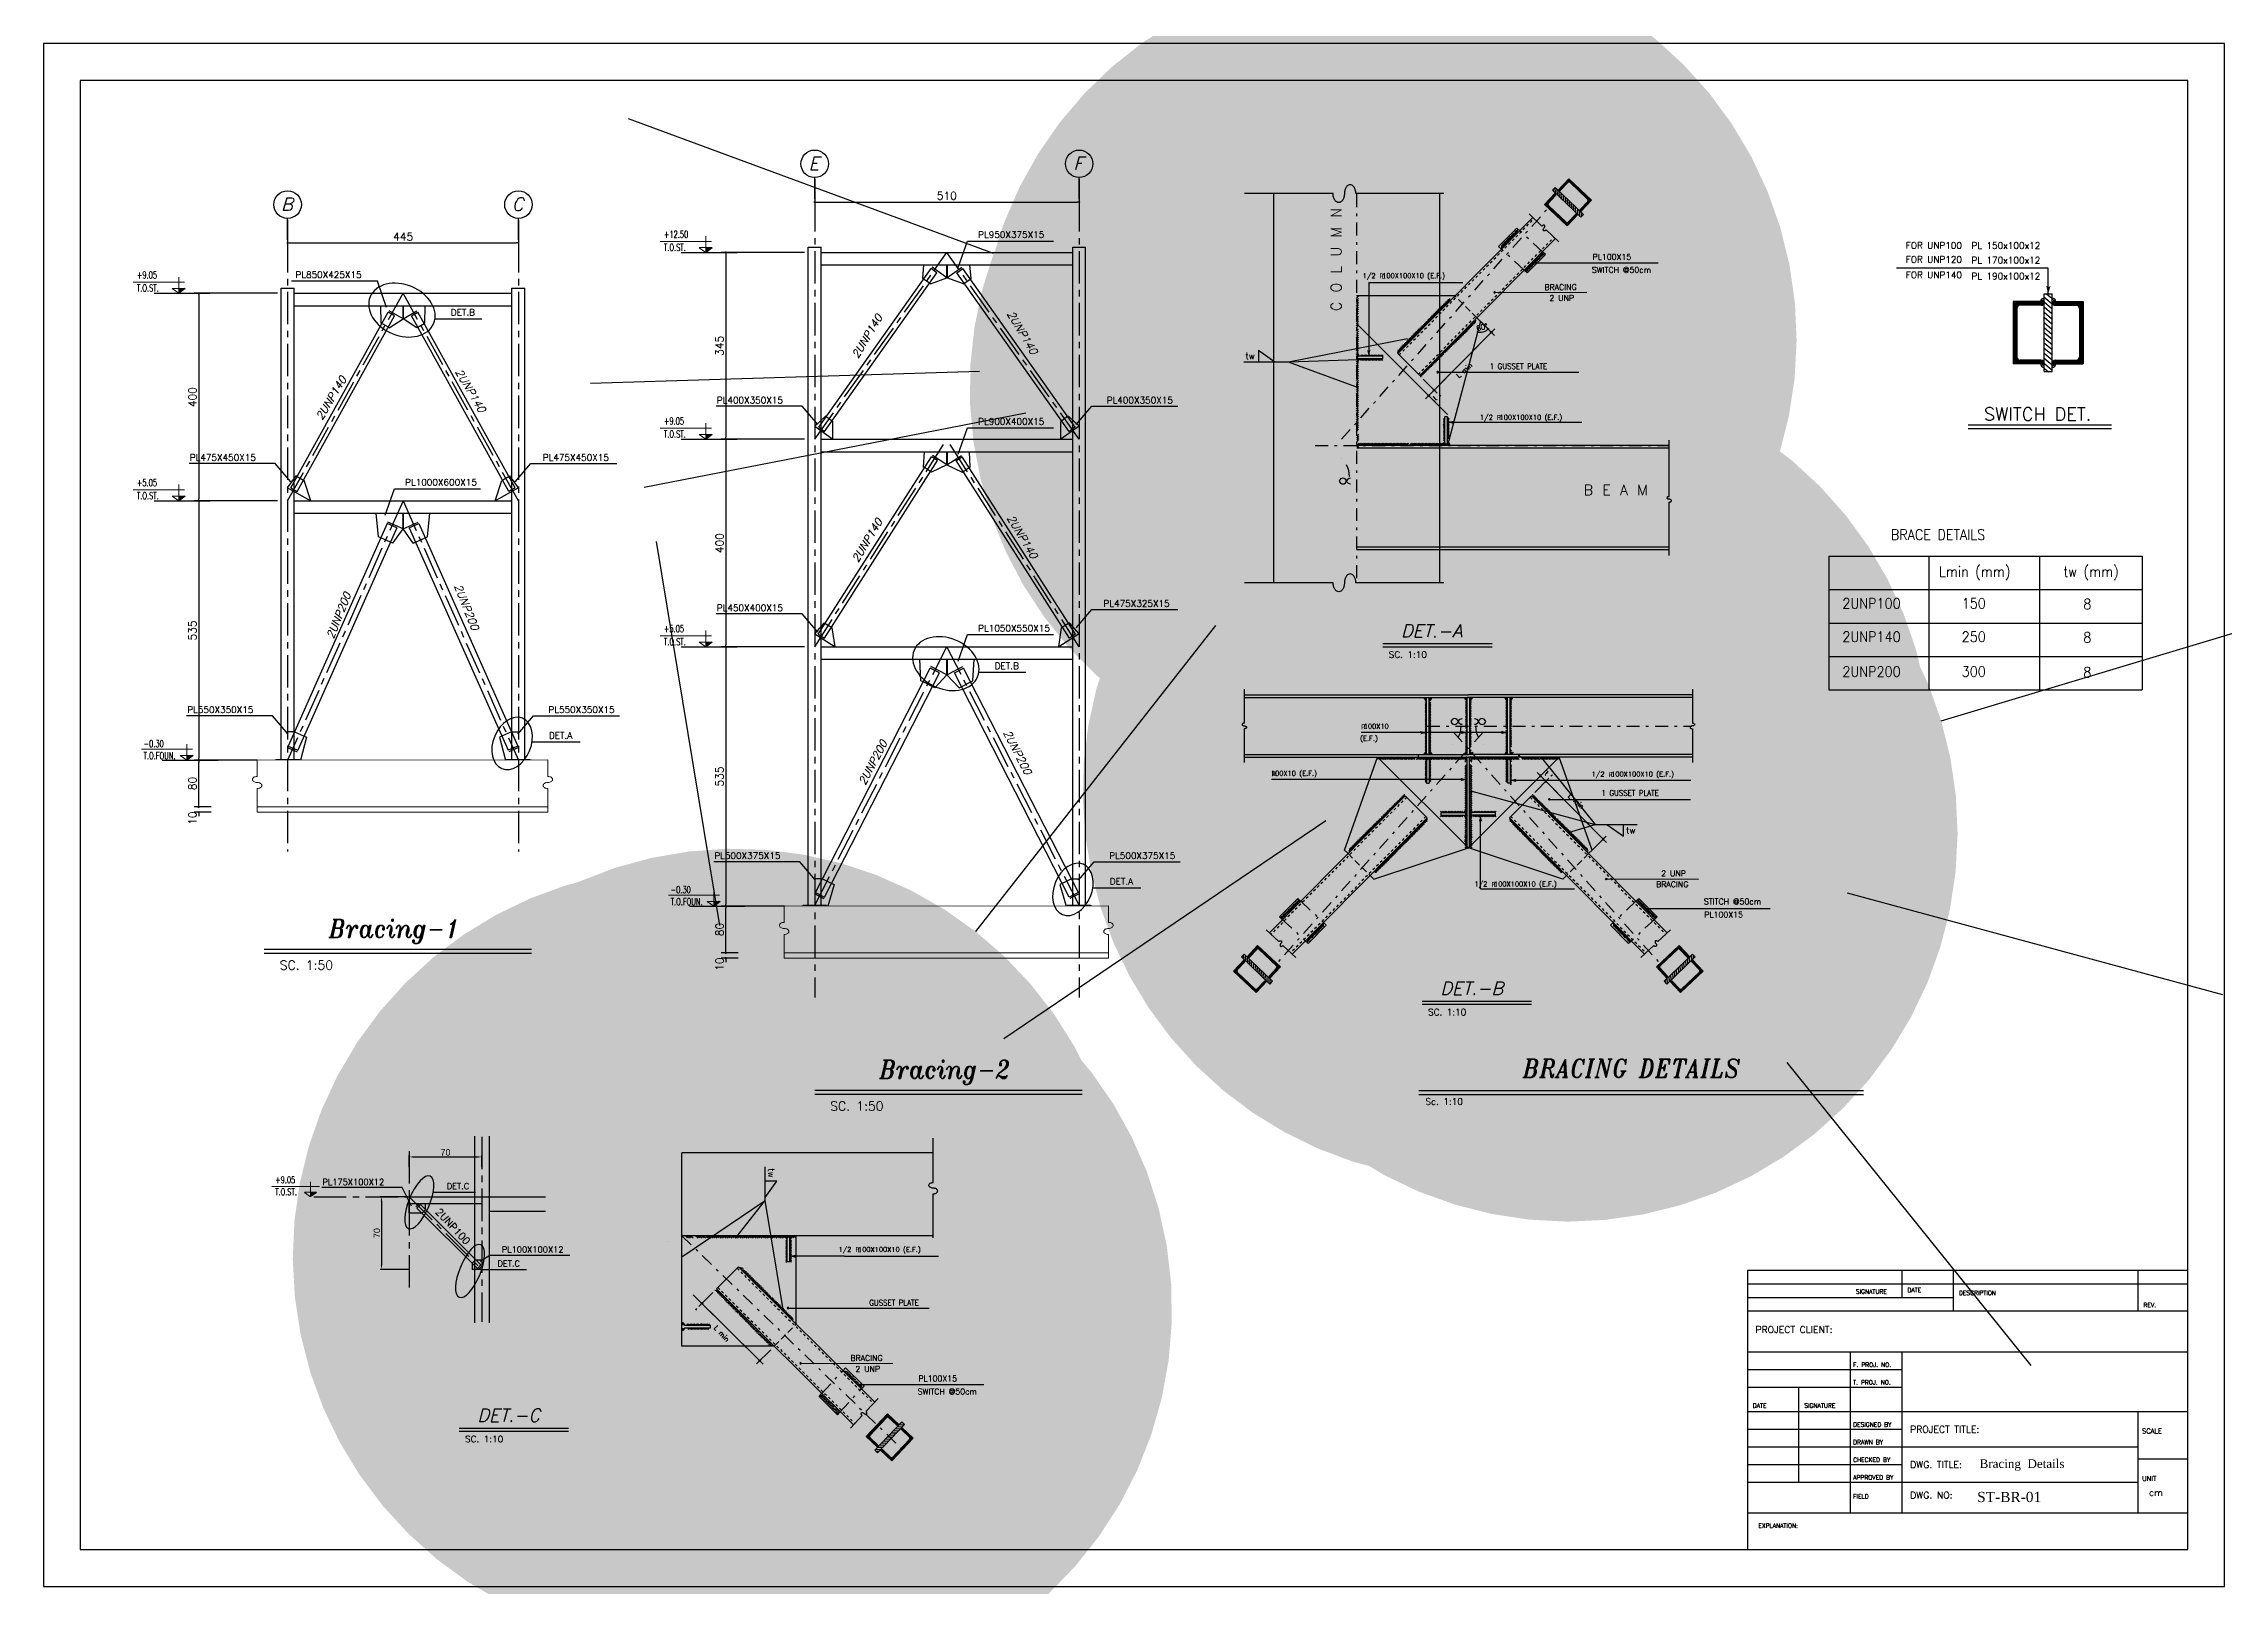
# Model space of a CAD drawing. Header units: inches. Extents: x 1387 to 2676, y -3005 to -2136.
# Drawn here: x 2500.9 to 2585, y -2790.6 to -2731.1 of the extents above; entities that cross this region are included whole.
import ezdxf
from ezdxf.enums import TextEntityAlignment as Align

# ---------------------------------------------------------------- set-up
doc = ezdxf.new("R2010")
doc.units = ezdxf.units.IN
doc.header["$MEASUREMENT"] = 0
for name, pattern in [('CENTER', [2, 1.25, -0.25, 0.25, -0.25]), ('DASHDOT', [1, 0.5, -0.25, 0, -0.25]), ('DASHDOTX2', [2, 1, -0.5, 0, -0.5]), ('HIDDEN', [0.375, 0.25, -0.125])]:
    doc.linetypes.add(name, pattern=pattern)
for name, color, linetype in [('1', 1, 'Continuous'), ('1R', 1, 'Continuous'), ('2H', 2, 'HIDDEN'), ('2Y', 2, 'Continuous'), ('3', 3, 'HIDDEN'), ('3G', 3, 'Continuous'), ('4C', 4, 'Continuous'), ('6M', 6, 'Continuous'), ('Ax', 1, 'DASHDOTX2'), ('AXE', 1, 'CENTER'), ('COL-2', 3, 'Continuous'), ('D', 1, 'Continuous'), ('DIM', 8, 'Continuous'), ('lateral brace', 5, 'Continuous'), ('Layer4', 118, 'Continuous'), ('LEVEL', 3, 'HIDDEN'), ('MEMBER TEXT', 7, 'Continuous'), ('PY', 4, 'Continuous'), ('text1', 255, 'Continuous'), ('TXT', 3, 'Continuous')]:
    doc.layers.add(name, color=color, linetype=linetype)
doc.layers.add('2', color=2, linetype='Continuous', lineweight=9)
doc.styles.add('CHAPI', font='CHAPI')
doc.styles.add('ITALICT', font='italict')
doc.styles.add('MONOTXT', font='monotxt')
doc.styles.add('ROMANC', font='TXT.shx')
doc.styles.add('ROMANS', font='ROMANS')
doc.styles.add('ROMANT', font='romant')
doc.styles.get("Standard").update_dxf_attribs({"font": 'arial.ttf'})
doc.styles.add('style1', font='times.ttf')
doc.dimstyles.new('1-100', dxfattribs={"dimtxt": 0.3, "dimasz": 0.08, "dimexe": 0.18, "dimexo": 0.0625, "dimgap": 0.09, "dimtad": 1, "dimdec": 0, "dimlfac": 1000, "dimdsep": 46, "dimtxsty": 'ROMANT', "dimblk": 'DOT', "dimcen": 0.09, "dimclrd": 1, "dimclre": 1, "dimclrt": 3, "dimadec": 0, "dimazin": 0, "dimtfac": 1, "dimtdec": 0, "dimtix": 1, "dimtofl": 0, "dimtmove": 2, "dimatfit": 3, "dimldrblk": 'DOT', "dimfxl": 1, "dimtolj": 1, "dimarcsym": 0})
doc.dimstyles.new('Copy of 1-100', dxfattribs={"dimtxt": 0.2, "dimasz": 0.08, "dimexe": 0.18, "dimexo": 0.0625, "dimgap": 0.09, "dimtad": 1, "dimdec": 0, "dimlfac": 1000, "dimdsep": 46, "dimtxsty": 'ROMANT', "dimblk": 'DOT', "dimcen": 0.09, "dimclrd": 1, "dimclre": 1, "dimclrt": 3, "dimadec": 0, "dimazin": 0, "dimtfac": 1, "dimtdec": 0, "dimtix": 1, "dimtofl": 0, "dimtmove": 2, "dimatfit": 3, "dimldrblk": 'DOT', "dimfxl": 1, "dimtolj": 1, "dimarcsym": 0})
doc.dimstyles.new('Copy of ISO-25', dxfattribs={"dimtxt": 0.25, "dimasz": 0.18, "dimexe": 0.05, "dimexo": 0.05, "dimgap": 0.05, "dimtad": 1, "dimtoh": 1, "dimdec": 0, "dimlfac": 25, "dimdsep": 46, "dimtxsty": 'Standard', "dimcen": 2.5, "dimclrd": 1, "dimclre": 1, "dimclrt": 2, "dimadec": 0, "dimazin": 0, "dimtfac": 1, "dimtdec": 0, "dimtmove": 0, "dimatfit": 3, "dimfxl": 1, "dimarcsym": 0})
doc.dimstyles.new('FELESH', dxfattribs={"dimscale": 10, "dimtxt": 2, "dimasz": 1, "dimexe": 1.5, "dimexo": 8, "dimgap": 1, "dimtad": 1, "dimlfac": 0.75, "dimzin": 9, "dimdsep": 46, "dimtxsty": 'ROMANS', "dimblk": 'DOT', "dimcen": 0.09, "dimdle": 1.5, "dimclrd": 1, "dimclre": 1, "dimclrt": 2, "dimadec": 0, "dimazin": 0, "dimtfac": 0.5, "dimtix": 1, "dimtmove": 2, "dimatfit": 3, "dimldrblk": 'DOT', "dimfxl": 1, "dimtvp": 0.15, "dimtolj": 1, "dimtzin": 9, "dimarcsym": 0})
pattern_1 = [(45, (-133.32643, -345.753304), (-0.01767766953, 0.01767766953), [])]
pattern_2 = [(92.901671, (1594.702205, -2242.31103), (-0.074903841, -0.003796655), [])]

msp = doc.modelspace()

# ---------------------------------------------------------------- texts
at = {"color": 2, "linetype": 'ByBlock', "style": 'CHAPI', "text_generation_flag": 2}
for p in [(2551.198156, -2747.391093), (2555.503502, -2757.773021)]:
    msp.add_text('48%%d', height=0.0025, dxfattribs=at).set_placement(p, align=Align.MIDDLE_CENTER)
at = {"color": 2, "linetype": 'ByBlock', "style": 'CHAPI'}
msp.add_text('48%%d', height=0.0025, dxfattribs=at).set_placement((2556.224315, -2757.773021), align=Align.MIDDLE_CENTER)
at = {"layer": '1'}
for s, height, style, p in [('SIGNATURE', 0.1674173, 'ROMANS', (2570.809112, -2779.269489)), ('DATE', 0.1674173, 'ROMANS', (2572.797192, -2779.217171)), ('DESCRIPTION', 0.16741731, 'ROMANS', (2574.785273, -2779.321807)), ('REV.', 0.1674173, 'ROMANS', (2581.900508, -2779.792668)), ('PROJECT CLIENT:', 0.26158955, 'ROMANS', (2566.937586, -2780.783971)), ('F. PROJ. NO.', 0.16741731, 'ROMANS', (2570.704476, -2782.094656)), ('T. PROJ. NO.', 0.16741731, 'ROMANS', (2570.704476, -2782.774789)), ('DATE', 0.1674173, 'ROMANS', (2566.832951, -2783.664193)), ('SIGNATURE', 0.1674173, 'ROMANS', (2568.821031, -2783.664193)), ('DESIGNED BY', 0.16741731, 'ROMANS', (2570.704476, -2784.396644)), ('PROJECT TITLE:', 0.26158955, 'ROMANS', (2572.901828, -2784.628288)), ('SCALE', 0.1883445, 'ROMANS', (2581.848191, -2784.658234)), ('DRAWN BY', 0.1674173, 'ROMANS', (2570.704476, -2785.076777)), ('CHECKED BY', 0.1674173, 'ROMANS', (2570.704476, -2785.75691)), ('DWG. TITLE:', 0.26158955, 'ROMANS', (2572.901828, -2785.988553)), ('Bracing  Details', 0.33352667, 'style1', (2575.579677, -2785.988553)), ('APPROVED BY', 0.16741731, 'ROMANS', (2570.704476, -2786.437043)), ('FIELD', 0.1674173, 'ROMANS', (2570.704476, -2787.169493)), ('DWG. NO:', 0.2615895, 'ROMANS', (2572.901828, -2787.169493)), ('ST-BR-01', 0.3923843, 'style1', (2575.485679, -2787.301379)), ('UNIT', 0.1883445, 'ROMANS', (2581.848191, -2786.48936)), ('cm', 0.2615895, 'ROMANS', (2582.10978, -2787.064857)), ('EXPLANATION:', 0.16741731, 'ROMANS', (2567.047779, -2788.298232))]:
    msp.add_text(s, height=height, dxfattribs=dict(at, style=style)).set_placement(p)
at = {"layer": '2Y', "style": 'ROMANT'}
for s, p in [('FOR UNP100    ', (2574.162004, -2738.863364, 0)), (' PL 150x100x12 ', (2576.594555, -2738.86952, 0)), ('FOR UNP120    ', (2574.162004, -2739.405233, 0)), ('FOR UNP140    ', (2574.162004, -2740.001289, 0)), (' PL 170x100x12 ', (2576.594555, -2739.434634, 0)), (' PL 190x100x12 ', (2576.594555, -2740.047206, 0))]:
    msp.add_text(s, height=0.25, dxfattribs=at).set_placement(p, align=Align.MIDDLE)
at = {"layer": '2Y', "style": 'ROMANC'}
for s, height, p in [('DET.B', 0.2499993, (2516.623758, -2741.569023)), ('DET.B', 0.2499993, (2537.598823, -2755.194923)), ('DET.A', 0.2499993, (2520.409502, -2757.87648, 0.005)), ('DET.A', 0.2499993, (2542.034566, -2763.502381, 0.005)), ('DET.C', 0.2333327, (2516.464281, -2775.238793, 0.000047)), ('DET.C', 0.2333327, (2518.422763, -2778.224349, 0.000047))]:
    msp.add_text(s, height=height, dxfattribs=at).set_placement(p)
at = {"layer": '2Y', "style": 'ROMANS', "width": 0.9}
for s, p in [('BRACE DETAILS', (2572.156161, -2750.212876, 0)), ('Lmin (mm)', (2574.014048, -2751.636427, 0)), ('tw (mm)', (2578.81092, -2751.636427, 0)), ('2UNP100', (2570.288595, -2752.863381, 0)), ('150', (2574.890305, -2752.863381, 0)), ('8', (2579.577939, -2752.889831, 0)), ('2UNP140', (2570.288595, -2754.148581, 0)), ('250', (2574.890305, -2754.148581, 0)), ('8', (2579.577939, -2754.175031, 0)), ('2UNP200', (2570.288595, -2755.492027, 0)), ('300', (2574.890305, -2755.492027, 0)), ('8', (2579.577939, -2755.518477, 0))]:
    msp.add_text(s, height=0.401625, dxfattribs=at).set_placement(p)
at = {"layer": '3G'}
for s, height, style, p in [('PL950X375X15', 0.24999931, 'ROMANC', (2536.961, -2738.572571, -0.007436)), ('PL850X425X15', 0.24999931, 'ROMANC', (2510.633564, -2740.119621, -0.007436)), ('1/2  100X100X10 (E.F.)', 0.1875, 'ROMANS', (2551.788938, -2740.12704)), ('tw', 0.25, 'ROMANS', (2547.26607, -2743.244072)), ('PL400X350X15', 0.24999931, 'ROMANC', (2526.882634, -2744.95587)), ('PL400X350X15', 0.24999931, 'ROMANC', (2541.920449, -2744.95587)), ('PL900X400X15', 0.24999931, 'ROMANC', (2536.961, -2745.77701, -0.007436)), ('1/2  100X100X10 (E.F.)', 0.1875, 'ROMANS', (2556.312867, -2745.583763)), ('PL475X450X15', 0.24999931, 'ROMANC', (2506.55757, -2747.163979)), ('PL475X450X15', 0.24999931, 'ROMANC', (2520.170385, -2747.163979)), ('PL1000X600X15', 0.24999931, 'ROMANC', (2514.863123, -2748.119621, -0.007436)), ('PL475X325X15', 0.24999931, 'ROMANC', (2541.795449, -2752.789879)), ('PL450X400X15', 0.24999931, 'ROMANC', (2526.882634, -2752.95987)), ('PL1050X550X15', 0.24999931, 'ROMANC', (2536.961, -2753.745521, -0.007436)), ('PL550X350X15', 0.24999931, 'ROMANC', (2506.462132, -2756.88573)), ('PL550X350X15', 0.24999931, 'ROMANC', (2520.390823, -2756.88573)), ('     100X10 ', 0.1875, 'ROMANS', (2551.132725, -2757.49186)), ('    (E.F.)', 0.1875, 'ROMANS', (2551.132725, -2757.958666)), ('     100X10 (E.F.)', 0.1875, 'ROMANS', (2547.552763, -2759.306407)), ('1/2  100X100X10 (E.F.)', 0.1875, 'ROMANS', (2560.618213, -2759.33626)), ('tw', 0.25, 'ROMANS', (2561.946894, -2761.531779)), ('PL500X375X15', 0.24999931, 'ROMANC', (2526.787196, -2762.51163)), ('PL500X375X15', 0.24999931, 'ROMANC', (2542.015887, -2762.51163)), ('1/2  100X100X10 (E.F.)', 0.1875, 'ROMANS', (2556.098736, -2763.569416)), ('SC. 1:50', 0.35, 'ROMANS', (2510.026666, -2766.782714)), ('SC. 1:50', 0.35, 'ROMANS', (2531.25595, -2772.213913)), ('Sc. 1:10', 0.25, 'ROMANS', (2554.213975, -2771.989113)), ('PL175X100X12', 0.23333269, 'ROMANC', (2511.673533, -2775.082414)), ('1/2  100X100X10 (E.F.)', 0.1875, 'ROMANS', (2531.572098, -2777.658695))]:
    msp.add_text(s, height=height, dxfattribs=dict(at, style=style)).set_placement(p)
at = {"layer": '3G', "style": 'MONOTXT'}
for s, p in [('P', (2552.602953, -2740.130826)), ('L', (2552.679573, -2740.141623)), ('P', (2557.126881, -2745.58755)), ('L', (2557.203502, -2745.598346)), ('P', (2551.894638, -2757.514859)), ('L', (2551.971258, -2757.504062)), ('P', (2548.43541, -2759.329406)), ('L', (2548.51203, -2759.31861)), ('P', (2561.432227, -2759.359259)), ('L', (2561.508848, -2759.348462)), ('P', (2556.912751, -2763.592415)), ('L', (2556.989371, -2763.581618)), ('P', (2532.386112, -2777.662481)), ('L', (2532.462732, -2777.673278))]:
    msp.add_text(s, height=0.1875, dxfattribs=at).set_placement(p, align=Align.RIGHT)
at = {"layer": '3G'}
for s, height, rotation, style, p in [('SWITCH @50cm', 0.22, 359.99826729, 'ROMANS', (2560.62773, -2739.916772)), ('PL100X15', 0.22, 359.99826729, 'ROMANS', (2560.65565, -2739.414982)), ('BRACING', 0.22, 0.16789996, 'ROMANS', (2558.797413, -2740.585459)), ('2 UNP', 0.22, 0.16789996, 'ROMANS', (2558.990882, -2741.00391)), ('2UNP140', 0.2999992, 59.19555467, 'ITALICT', (2532.329745, -2743.243195, 0)), ('2UNP140', 0.2999992, 300.6618703, 'ITALICT', (2538.060906, -2741.496366, 0)), ('2UNP140', 0.2999992, 59.19555467, 'ITALICT', (2511.661172, -2745.625277, 0)), ('2UNP140', 0.2999992, 300.6618703, 'ITALICT', (2516.779351, -2743.734352, 0)), ('L min', 0.1875, 42.09832889, 'ROMANS', (2555.503216, -2743.991853)), ('t', 0.1875, 42.09832889, 'ROMANS', (2554.603193, -2744.855866)), ('2UNP140', 0.2999992, 59.19555467, 'ITALICT', (2532.329745, -2751.112644, 0)), ('2UNP140', 0.2999992, 300.6618703, 'ITALICT', (2538.060906, -2749.365815, 0)), ('2UNP200', 0.2999992, 68.25088048, 'ITALICT', (2512.095636, -2754.051366, 0)), ('2UNP200', 0.2999992, 291.9571999, 'ITALICT', (2516.745256, -2751.994421, 0)), ('2UNP200', 0.2999992, 297.09995994, 'ITALICT', (2537.921414, -2757.636911, 0)), ('2UNP200', 0.2999992, 62.13368198, 'ITALICT', (2532.597536, -2759.689412, 0)), ('t', 0.1875, 317.90167111, 'ROMANS', (2558.787291, -2759.247116)), ('L min', 0.1875, 317.90167111, 'ROMANS', (2559.687314, -2760.111128)), ('BRACING', 0.22, 359.83210004, 'ROMANS', (2563.106566, -2763.598397)), ('2 UNP', 0.22, 359.83210004, 'ROMANS', (2563.300035, -2763.179947)), ('STITCH @50cm', 0.22, 0.00173271, 'ROMANS', (2564.94623, -2764.263296)), ('PL100X15', 0.22, 0.00173271, 'ROMANS', (2564.965455, -2764.768875)), ('tw', 0.25, 270, 'ROMANS', (2528.86002, -2774.434372)), ('PL100X100X12', 0.23333269, 359.99771497, 'ROMANC', (2518.589797, -2777.682995, -0.014261)), ('L min', 0.1875, 312.09832889, 'ROMANS', (2526.760282, -2780.603052)), ('BRACING', 0.22, 0.16789996, 'ROMANS', (2532.033377, -2781.863162)), ('2 UNP', 0.22, 0.16789996, 'ROMANS', (2532.226846, -2782.281613)), ('PL100X15', 0.22, 359.99826729, 'ROMANS', (2534.656219, -2782.648997)), ('SWITCH @50cm', 0.22, 359.99826729, 'ROMANS', (2534.628299, -2783.150787))]:
    msp.add_text(s, height=height, rotation=rotation, dxfattribs=dict(at, style=style)).set_placement(p)
at = {"layer": '3G', "style": 'ROMANS', "width": 0.9}
for s, p in [('1 GUSSET PLATE', (2556.688649, -2743.631918)), ('1 GUSSET PLATE', (2560.998447, -2760.077875)), ('GUSSET PLATE', (2532.761253, -2779.729241))]:
    msp.add_text(s, height=0.22, dxfattribs=at).set_placement(p)
at = {"layer": '3G', "style": 'ROMANS'}
for p in [(2553.530268, -2754.636271), (2555.047604, -2768.416026), (2517.911009, -2784.87189)]:
    msp.add_text('SC. 1:10', height=0.25, dxfattribs=at).set_placement(p, align=Align.MIDDLE)
at = {"layer": '4C', "style": 'ROMANC'}
msp.add_text('C O L U M N', height=0.4, rotation=90, dxfattribs=at).set_placement((2550.966481, -2741.39518))
msp.add_text('B E A M', height=0.4, dxfattribs=at).set_placement((2560.312836, -2748.488817))
at = {"layer": '4C', "style": 'ITALICT', "width": 0.9}
for s, p in [('Bracing-1', (2511.921632, -2765.543338)), ('BRACING DETAILS', (2557.960447, -2770.931071)), ('Bracing-2', (2533.150916, -2770.974537))]:
    msp.add_text(s, height=0.7, dxfattribs=at).set_placement(p)
at = {"layer": '6M', "style": 'ITALICT'}
for s, p in [('DET.-A', (2553.262896, -2753.97006)), ('DET.-B', (2554.780231, -2767.749815)), ('DET.-C', (2517.643637, -2784.205679))]:
    msp.add_text(s, height=0.5, dxfattribs=at).set_placement(p)
at = {"layer": 'LEVEL', "style": 'ROMANS', "width": 0.7}
for s, height, p in [('T.O.ST.  ', 0.27, (2524.842526, -2739.06895)), ('+12.50', 0.27, (2524.842526, -2738.567703)), ('+9.05', 0.27, (2504.517461, -2740.141803)), ('T.O.ST.  ', 0.27, (2504.517461, -2740.64305)), ('+9.05', 0.27, (2524.842526, -2745.767703)), ('T.O.ST.  ', 0.27, (2524.842526, -2746.26895)), ('T.O.ST.  ', 0.27, (2504.517461, -2748.64305)), ('+5.05', 0.27, (2504.517461, -2748.141803)), ('T.O.ST.  ', 0.27, (2524.842526, -2754.26895)), ('+5.05', 0.27, (2524.842526, -2753.767703)), ('T.O.FOUN.', 0.27, (2504.777559, -2758.664349)), ('-0.30', 0.27, (2504.777559, -2758.200499)), ('T.O.FOUN.', 0.27, (2525.102624, -2764.29025)), ('-0.30', 0.27, (2525.102624, -2763.826399)), ('T.O.ST.  ', 0.252, (2509.855565, -2775.473103, 0.014)), ('+9.05', 0.252, (2509.855565, -2775.005273, 0.014))]:
    msp.add_text(s, height=height, dxfattribs=at).set_placement(p)
at = {"layer": 'MEMBER TEXT', "color": 3, "ltscale": 2, "style": 'ROMANS'}
msp.add_text('2UNP100', height=0.28, rotation=312.85844821, dxfattribs=at).set_placement((2516.543073, -2776.830267), align=Align.BOTTOM_CENTER)
at = {"layer": 'PY', "style": 'ROMANT'}
msp.add_text('SWITCH DET.', height=0.5, dxfattribs=at).set_placement((2577.817752, -2745.365398, 0), align=Align.MIDDLE)
at = {"layer": 'text1', "style": 'ITALICT'}
for s, p in [('E', (2530.625847, -2735.699564)), ('F', (2540.825847, -2735.699564)), ('B', (2510.300783, -2737.273664)), ('C', (2519.200783, -2737.273664))]:
    msp.add_text(s, height=0.5, dxfattribs=at).set_placement(p, align=Align.MIDDLE_CENTER)

# ---------------------------------------------------------------- blocks, each defined once
blk = doc.blocks.new('DOT')
at = {"layer": 'DIM', "color": 0, "linetype": 'ByBlock'}
blk.add_line((-0.5, 0), (-1, 0), dxfattribs=at)
at = {"layer": 'DIM', "color": 0, "linetype": 'ByBlock', "const_width": 0.5}
blk.add_lwpolyline([(-0.25, 0, 1), (0.25, 0, 1)], format="xyb", close=True, dxfattribs=at)
blk = doc.blocks.new('*D307')
at = {"layer": 'D', "color": 1, "lineweight": -2, "transparency": 16777216}
for p, q in [((2509.938, -2748.71), (2506.722, -2748.71)), ((2506.902, -2748.79), (2506.902, -2758.63)), ((2509.162, -2758.71), (2506.722, -2758.71))]:
    blk.add_line(p, q, dxfattribs=at)
at = {"layer": 'Defpoints', "color": 0, "transparency": 16777216}
for p in [(2510.001, -2748.71), (2506.902, -2758.71), (2509.224, -2758.71)]:
    blk.add_point(p, dxfattribs=at)
at = {"layer": 'D', "color": 1, "lineweight": -2, "transparency": 16777216, "xscale": 0.08, "yscale": 0.08, "zscale": 0.08}
for p, rotation in [((2506.902, -2748.71), 90), ((2506.902, -2758.71), 270)]:
    blk.add_blockref('DOT', p, dxfattribs=dict(at, rotation=rotation))
at = {"layer": 'D', "color": 2, "transparency": 16777216, "insert": (2506.662, -2753.71), "char_height": 0.3, "attachment_point": 5, "rotation": 90, "style": 'ROMANS'}
blk.add_mtext('\\A1;535', dxfattribs=at)
blk = doc.blocks.new('_Dot')
at = {"layer": 'DIM', "color": 0, "lineweight": -2}
blk.add_line((-0.5, 0), (-1, 0), dxfattribs=at)
at = {"layer": 'DIM', "color": 0, "const_width": 0.5}
blk.add_lwpolyline([(-0.25, 0, 1), (0.25, 0, 1)], format="xyb", close=True, dxfattribs=at)
blk = doc.blocks.new('ss')
at = {"layer": '2'}
for p, q in [((0, 0.137), (0, 0.514)), ((0, -0.137), (0, -0.674))]:
    blk.add_line(p, q, dxfattribs=at)
for points in [[(0, 0, -0.064661), (-0.043, 0.006, -0.077521), (-0.076, 0.02, -0.107173), (-0.1, 0.044, -0.145), (-0.107, 0.069, -0.145), (-0.1, 0.093, -0.107173), (-0.076, 0.117, -0.077521), (-0.043, 0.131, -0.064661), (0, 0.137, -0.064661)], [(0, -0.137, 0.064661), (0.043, -0.131, 0.077521), (0.076, -0.117, 0.107173), (0.1, -0.093, 0.145), (0.107, -0.069, 0.145), (0.1, -0.044, 0.107173), (0.076, -0.02, 0.077521), (0.043, -0.006, 0.064661), (0, 0, 0.064661)]]:
    blk.add_lwpolyline(points, format="xyb", dxfattribs=at)
blk = doc.blocks.new('*D308')
at = {"layer": 'D', "color": 1, "lineweight": -2, "transparency": 16777216}
for p, q in [((2507.344, -2758.71), (2506.722, -2758.71)), ((2506.902, -2760.43), (2506.902, -2758.79)), ((2507.379, -2760.51), (2506.722, -2760.51))]:
    blk.add_line(p, q, dxfattribs=at)
at = {"layer": 'Defpoints', "color": 0, "transparency": 16777216}
for p in [(2506.902, -2758.71), (2507.407, -2758.71), (2507.441, -2760.51)]:
    blk.add_point(p, dxfattribs=at)
at = {"layer": 'D', "color": 1, "lineweight": -2, "transparency": 16777216, "xscale": 0.08, "yscale": 0.08, "zscale": 0.08}
for p, rotation in [((2506.902, -2758.71), 90), ((2506.902, -2760.51), 270)]:
    blk.add_blockref('DOT', p, dxfattribs=dict(at, rotation=rotation))
at = {"layer": 'D', "color": 2, "transparency": 16777216, "insert": (2506.662, -2759.61), "char_height": 0.3, "attachment_point": 5, "rotation": 90, "style": 'ROMANS'}
blk.add_mtext('\\A1;80', dxfattribs=at)
blk = doc.blocks.new('*D309')
at = {"layer": 'D', "color": 1, "lineweight": -2, "transparency": 16777216}
for p, q in [((2507.379, -2760.51), (2506.722, -2760.51)), ((2507.379, -2760.71), (2506.722, -2760.71)), ((2506.902, -2760.43), (2506.902, -2760.35)), ((2506.902, -2760.79), (2506.902, -2760.87))]:
    blk.add_line(p, q, dxfattribs=at)
at = {"layer": 'Defpoints', "color": 0, "transparency": 16777216}
for p in [(2506.902, -2760.71), (2507.441, -2760.51), (2507.441, -2760.71)]:
    blk.add_point(p, dxfattribs=at)
at = {"layer": 'D', "color": 1, "lineweight": -2, "transparency": 16777216, "xscale": 0.08, "yscale": 0.08, "zscale": 0.08}
for p, rotation in [((2506.902, -2760.51), 270), ((2506.902, -2760.71), 90)]:
    blk.add_blockref('DOT', p, dxfattribs=dict(at, rotation=rotation))
at = {"layer": 'D', "color": 2, "transparency": 16777216, "insert": (2506.66, -2760.947), "char_height": 0.3, "attachment_point": 5, "rotation": 90, "style": 'ROMANS'}
blk.add_mtext('\\A1;10', dxfattribs=at)
blk = doc.blocks.new('*D306')
at = {"layer": 'D', "color": 1, "lineweight": -2, "transparency": 16777216}
for p, q in [((2509.938, -2740.71), (2506.722, -2740.71)), ((2506.902, -2740.79), (2506.902, -2748.63)), ((2509.162, -2748.71), (2506.722, -2748.71))]:
    blk.add_line(p, q, dxfattribs=at)
at = {"layer": 'Defpoints', "color": 0, "transparency": 16777216}
for p in [(2510.001, -2740.71), (2506.902, -2748.71), (2509.224, -2748.71)]:
    blk.add_point(p, dxfattribs=at)
at = {"layer": 'D', "color": 1, "lineweight": -2, "transparency": 16777216, "xscale": 0.08, "yscale": 0.08, "zscale": 0.08}
for p, rotation in [((2506.902, -2740.71), 90), ((2506.902, -2748.71), 270)]:
    blk.add_blockref('DOT', p, dxfattribs=dict(at, rotation=rotation))
at = {"layer": 'D', "color": 2, "transparency": 16777216, "insert": (2506.662, -2744.71), "char_height": 0.3, "attachment_point": 5, "rotation": 90, "style": 'ROMANS'}
blk.add_mtext('\\A1;400', dxfattribs=at)
blk = doc.blocks.new('*D310')
at = {"layer": 'D', "color": 1, "lineweight": -2, "transparency": 16777216}
for p, q in [((2510.331, -2737.884), (2510.331, -2738.945)), ((2519.231, -2737.884), (2519.231, -2738.945)), ((2510.411, -2738.765), (2519.151, -2738.765))]:
    blk.add_line(p, q, dxfattribs=at)
at = {"layer": 'Defpoints', "color": 0, "transparency": 16777216}
for p in [(2510.331, -2737.822), (2519.231, -2737.822), (2519.231, -2738.765)]:
    blk.add_point(p, dxfattribs=at)
at = {"layer": 'D', "color": 1, "lineweight": -2, "transparency": 16777216, "xscale": 0.08, "yscale": 0.08, "zscale": 0.08, "rotation": 180}
blk.add_blockref('DOT', (2510.331, -2738.765), dxfattribs=at)
at = {"layer": 'D', "color": 1, "lineweight": -2, "transparency": 16777216, "xscale": 0.08, "yscale": 0.08, "zscale": 0.08}
blk.add_blockref('DOT', (2519.231, -2738.765), dxfattribs=at)
at = {"layer": 'D', "color": 2, "transparency": 16777216, "insert": (2514.781, -2738.525), "char_height": 0.3, "attachment_point": 5, "style": 'ROMANS'}
blk.add_mtext('\\A1;445', dxfattribs=at)
blk = doc.blocks.new('*D311')
at = {"layer": 'D', "color": 1, "lineweight": -2, "transparency": 16777216}
for p, q in [((2530.263, -2754.335), (2527.047, -2754.335)), ((2527.227, -2754.415), (2527.227, -2764.255)), ((2529.487, -2764.335), (2527.047, -2764.335))]:
    blk.add_line(p, q, dxfattribs=at)
at = {"layer": 'Defpoints', "color": 0, "transparency": 16777216}
for p in [(2530.326, -2754.335), (2527.227, -2764.335), (2529.549, -2764.335)]:
    blk.add_point(p, dxfattribs=at)
at = {"layer": 'D', "color": 1, "lineweight": -2, "transparency": 16777216, "xscale": 0.08, "yscale": 0.08, "zscale": 0.08}
for p, rotation in [((2527.227, -2754.335), 90), ((2527.227, -2764.335), 270)]:
    blk.add_blockref('DOT', p, dxfattribs=dict(at, rotation=rotation))
at = {"layer": 'D', "color": 2, "transparency": 16777216, "insert": (2526.987, -2759.335), "char_height": 0.3, "attachment_point": 5, "rotation": 90, "style": 'ROMANS'}
blk.add_mtext('\\A1;535', dxfattribs=at)
blk = doc.blocks.new('*D312')
at = {"layer": 'D', "color": 1, "lineweight": -2, "transparency": 16777216}
for p, q in [((2527.669, -2764.335), (2527.047, -2764.335)), ((2527.227, -2766.055), (2527.227, -2764.415)), ((2527.704, -2766.135), (2527.047, -2766.135))]:
    blk.add_line(p, q, dxfattribs=at)
at = {"layer": 'Defpoints', "color": 0, "transparency": 16777216}
for p in [(2527.227, -2764.335), (2527.732, -2764.335), (2527.766, -2766.135)]:
    blk.add_point(p, dxfattribs=at)
at = {"layer": 'D', "color": 1, "lineweight": -2, "transparency": 16777216, "xscale": 0.08, "yscale": 0.08, "zscale": 0.08}
for p, rotation in [((2527.227, -2764.335), 90), ((2527.227, -2766.135), 270)]:
    blk.add_blockref('DOT', p, dxfattribs=dict(at, rotation=rotation))
at = {"layer": 'D', "color": 2, "transparency": 16777216, "insert": (2526.987, -2765.235), "char_height": 0.3, "attachment_point": 5, "rotation": 90, "style": 'ROMANS'}
blk.add_mtext('\\A1;80', dxfattribs=at)
blk = doc.blocks.new('*D313')
at = {"layer": 'D', "color": 1, "lineweight": -2, "transparency": 16777216}
for p, q in [((2527.227, -2766.055), (2527.227, -2765.975)), ((2527.704, -2766.135), (2527.047, -2766.135)), ((2527.704, -2766.335), (2527.047, -2766.335)), ((2527.227, -2766.415), (2527.227, -2766.495))]:
    blk.add_line(p, q, dxfattribs=at)
at = {"layer": 'Defpoints', "color": 0, "transparency": 16777216}
for p in [(2527.227, -2766.335), (2527.766, -2766.135), (2527.766, -2766.335)]:
    blk.add_point(p, dxfattribs=at)
at = {"layer": 'D', "color": 1, "lineweight": -2, "transparency": 16777216, "xscale": 0.08, "yscale": 0.08, "zscale": 0.08}
for p, rotation in [((2527.227, -2766.135), 270), ((2527.227, -2766.335), 90)]:
    blk.add_blockref('DOT', p, dxfattribs=dict(at, rotation=rotation))
at = {"layer": 'D', "color": 2, "transparency": 16777216, "insert": (2526.985, -2766.573), "char_height": 0.3, "attachment_point": 5, "rotation": 90, "style": 'ROMANS'}
blk.add_mtext('\\A1;10', dxfattribs=at)
blk = doc.blocks.new('*D314')
at = {"layer": 'D', "color": 1, "lineweight": -2, "transparency": 16777216}
for p, q in [((2530.263, -2746.335), (2527.047, -2746.335)), ((2527.227, -2746.415), (2527.227, -2754.255)), ((2529.487, -2754.335), (2527.047, -2754.335))]:
    blk.add_line(p, q, dxfattribs=at)
at = {"layer": 'Defpoints', "color": 0, "transparency": 16777216}
for p in [(2530.326, -2746.335), (2527.227, -2754.335), (2529.549, -2754.335)]:
    blk.add_point(p, dxfattribs=at)
at = {"layer": 'D', "color": 1, "lineweight": -2, "transparency": 16777216, "xscale": 0.08, "yscale": 0.08, "zscale": 0.08}
for p, rotation in [((2527.227, -2746.335), 90), ((2527.227, -2754.335), 270)]:
    blk.add_blockref('DOT', p, dxfattribs=dict(at, rotation=rotation))
at = {"layer": 'D', "color": 2, "transparency": 16777216, "insert": (2526.987, -2750.335), "char_height": 0.3, "attachment_point": 5, "rotation": 90, "style": 'ROMANS'}
blk.add_mtext('\\A1;400', dxfattribs=at)
blk = doc.blocks.new('*D315')
at = {"layer": 'D', "color": 1, "lineweight": -2, "transparency": 16777216}
for p, q in [((2530.656, -2736.31), (2530.656, -2737.371)), ((2540.856, -2736.31), (2540.856, -2737.371)), ((2530.736, -2737.191), (2540.776, -2737.191))]:
    blk.add_line(p, q, dxfattribs=at)
at = {"layer": 'Defpoints', "color": 0, "transparency": 16777216}
for p in [(2530.656, -2736.248), (2540.856, -2736.248), (2540.856, -2737.191)]:
    blk.add_point(p, dxfattribs=at)
at = {"layer": 'D', "color": 1, "lineweight": -2, "transparency": 16777216, "xscale": 0.08, "yscale": 0.08, "zscale": 0.08, "rotation": 180}
blk.add_blockref('DOT', (2530.656, -2737.191), dxfattribs=at)
at = {"layer": 'D', "color": 1, "lineweight": -2, "transparency": 16777216, "xscale": 0.08, "yscale": 0.08, "zscale": 0.08}
blk.add_blockref('DOT', (2540.856, -2737.191), dxfattribs=at)
at = {"layer": 'D', "color": 2, "transparency": 16777216, "insert": (2535.756, -2736.951), "char_height": 0.3, "attachment_point": 5, "style": 'ROMANS'}
blk.add_mtext('\\A1;510', dxfattribs=at)
blk = doc.blocks.new('*D316')
at = {"layer": 'D', "color": 1, "lineweight": -2, "transparency": 16777216}
for p, q in [((2530.263, -2739.135), (2527.047, -2739.135)), ((2527.227, -2739.215), (2527.227, -2746.255)), ((2529.487, -2746.335), (2527.047, -2746.335))]:
    blk.add_line(p, q, dxfattribs=at)
at = {"layer": 'Defpoints', "color": 0, "transparency": 16777216}
for p in [(2530.326, -2739.135), (2527.227, -2746.335), (2529.549, -2746.335)]:
    blk.add_point(p, dxfattribs=at)
at = {"layer": 'D', "color": 1, "lineweight": -2, "transparency": 16777216, "xscale": 0.08, "yscale": 0.08, "zscale": 0.08}
for p, rotation in [((2527.227, -2739.135), 90), ((2527.227, -2746.335), 270)]:
    blk.add_blockref('DOT', p, dxfattribs=dict(at, rotation=rotation))
at = {"layer": 'D', "color": 2, "transparency": 16777216, "insert": (2526.987, -2742.735), "char_height": 0.3, "attachment_point": 5, "rotation": 90, "style": 'ROMANS'}
blk.add_mtext('\\A1;345', dxfattribs=at)
blk = doc.blocks.new('F')
at = {"layer": '3'}
for points in [[(0, 0), (2.57, 0), (3.14, 0.84)], [(0, 0), (2.57, 0), (3.14, -0.84)]]:
    blk.add_solid(points, dxfattribs=at)
blk = doc.blocks.new('P')
at = {"layer": '6M'}
blk.add_circle((0, 0), 0.291, dxfattribs=at)
blk = doc.blocks.new('*D436')
at = {"color": 1, "lineweight": -2, "transparency": 16777216}
blk.add_line((2556.374, -2741.834), (2556.758, -2742.216), dxfattribs=at)
blk.add_arc((2556.329, -2741.79), 0.424, 265.95012, 304.43465, dxfattribs=at)
at = {"layer": 'Defpoints', "color": 0, "transparency": 16777216}
for p in [(2555.342, -2740.812), (2556.195, -2741.657), (2556.329, -2741.79), (2556.368, -2742.213), (2555.059, -2746.575)]:
    blk.add_point(p, dxfattribs=at)
at = {"color": 1, "lineweight": -2, "transparency": 16777216, "xscale": 0.08, "yscale": 0.08, "zscale": 0.08}
for p, rotation in [((2556.22, -2742.2), 170.5385418712509), ((2556.631, -2742.089), 39.84623764435137)]:
    blk.add_blockref('DOT', p, dxfattribs=dict(at, rotation=rotation))
at = {"color": 3, "transparency": 16777216, "insert": (2556.391, -2742.016), "char_height": 0.2, "attachment_point": 5, "rotation": 15.19239, "style": 'ROMANT'}
blk.add_mtext('\\A1;60°', dxfattribs=at)
blk = doc.blocks.new('*D439')
at = {"color": 1, "lineweight": -2, "transparency": 16777216}
for p, q in [((2515.018, -2774.393), (2515.018, -2773.949)), ((2515.198, -2773.999), (2517.638, -2773.999)), ((2517.818, -2774.393), (2517.818, -2773.949))]:
    blk.add_line(p, q, dxfattribs=at)
at = {"color": 1, "transparency": 16777216}
for points in [[(2515.198, -2773.969), (2515.198, -2774.029), (2515.018, -2773.999)], [(2517.638, -2773.969), (2517.638, -2774.029), (2517.818, -2773.999)]]:
    blk.add_solid(points, dxfattribs=at)
at = {"layer": 'Defpoints', "color": 0, "transparency": 16777216}
for p in [(2515.018, -2774.443), (2517.818, -2773.999), (2517.818, -2774.443)]:
    blk.add_point(p, dxfattribs=at)
at = {"color": 2, "transparency": 16777216, "insert": (2516.418, -2773.822), "char_height": 0.25, "attachment_point": 5}
blk.add_mtext('70', dxfattribs=at)
blk = doc.blocks.new('*D440')
at = {"color": 1, "lineweight": -2, "transparency": 16777216}
for p, q in [((2514.968, -2775.535), (2513.901, -2775.535)), ((2513.951, -2775.715), (2513.951, -2778.155)), ((2515.046, -2778.335), (2513.901, -2778.335))]:
    blk.add_line(p, q, dxfattribs=at)
at = {"color": 1, "transparency": 16777216}
for points in [[(2513.921, -2775.715), (2513.981, -2775.715), (2513.951, -2775.535)], [(2513.921, -2778.155), (2513.981, -2778.155), (2513.951, -2778.335)]]:
    blk.add_solid(points, dxfattribs=at)
at = {"layer": 'Defpoints', "color": 0, "transparency": 16777216}
for p in [(2515.018, -2775.535), (2513.951, -2778.335), (2515.096, -2778.335)]:
    blk.add_point(p, dxfattribs=at)
at = {"color": 2, "transparency": 16777216, "insert": (2513.773, -2776.935), "char_height": 0.25, "attachment_point": 5, "rotation": 90}
blk.add_mtext('70', dxfattribs=at)

# ---------------------------------------------------------------- dimensions: what is measured, and where the dimension line sits
dim = msp.add_angular_dim_2l(base=(2556.367522, -2742.212677), line1=((2556.329311, -2741.790221), (2555.058562, -2746.575103)), line2=((2556.194568, -2741.656744), (2555.342188, -2740.812001)), dimstyle='Copy of 1-100')
dim.commit()
dim.dimension.update_dxf_attribs({"geometry": '*D436', "text_midpoint": (2556.390656, -2742.01622)})
dim = msp.add_linear_dim(base=(2517.818163, -2773.999444), p1=(2515.018163, -2774.44291), p2=(2517.818163, -2774.442907), dimstyle='Copy of ISO-25')
dim.commit()
dim.dimension.update_dxf_attribs({"geometry": '*D439', "text_midpoint": (2516.418163, -2773.821801)})
dim = msp.add_linear_dim(base=(2513.95085, -2778.335171), p1=(2515.018163, -2775.535171), p2=(2515.096317, -2778.335171), angle=90, dimstyle='Copy of ISO-25')
dim.commit()
dim.dimension.update_dxf_attribs({"geometry": '*D440', "text_midpoint": (2513.773206, -2776.935171)})
at = {"layer": 'D'}
for base, p1, p2, text, picture, middle in [((2540.855704, -2737.191336), (2530.655704, -2736.247788), (2540.855704, -2736.247788), '510', '*D315', (2535.755704, -2736.951336)), ((2519.23064, -2738.765436), (2510.33064, -2737.821888), (2519.23064, -2737.821888), '445', '*D310', (2514.78064, -2738.525436))]:
    dim = msp.add_linear_dim(base=base, p1=p1, p2=p2, text=text, dimstyle='1-100', override={"dimtxsty": 'ROMANS', "dimclrt": 2, "dimtmove": 1}, dxfattribs=at)
    dim.commit()
    dim.dimension.update_dxf_attribs({"geometry": picture, "text_midpoint": middle})
for base, p1, p2, text, picture, middle in [((2527.22714, -2746.335451), (2530.325704, -2739.135451), (2529.549155, -2746.335451), '345', '*D316', (2526.98714, -2742.735451)), ((2506.902076, -2748.709551), (2510.00064, -2740.709551), (2509.224091, -2748.709551), '400', '*D306', (2506.662076, -2744.709551)), ((2527.22714, -2754.335451), (2530.325704, -2746.335451), (2529.549155, -2754.335451), '400', '*D314', (2526.98714, -2750.335451)), ((2506.902076, -2758.709551), (2510.00064, -2748.709551), (2509.224091, -2758.709551), '535', '*D307', (2506.662076, -2753.709551)), ((2527.22714, -2764.335451), (2530.325704, -2754.335451), (2529.549155, -2764.335451), '535', '*D311', (2526.98714, -2759.335451)), ((2506.902076, -2758.709551), (2507.441066, -2760.509551), (2507.406736, -2758.709551), '80', '*D308', (2506.662076, -2759.609551)), ((2527.22714, -2764.335451), (2527.766131, -2766.135451), (2527.7318, -2764.335451), '80', '*D312', (2526.98714, -2765.235451))]:
    dim = msp.add_linear_dim(base=base, p1=p1, p2=p2, angle=90, text=text, dimstyle='1-100', override={"dimtxsty": 'ROMANS', "dimclrt": 2, "dimtmove": 1}, dxfattribs=at)
    dim.commit()
    dim.dimension.update_dxf_attribs({"geometry": picture, "text_midpoint": middle})
for base, p1, p2, picture, middle in [((2506.902076, -2760.709551), (2507.441066, -2760.509551), (2507.441066, -2760.709551), '*D309', (2506.899756, -2760.946713)), ((2527.22714, -2766.335451), (2527.766131, -2766.135451), (2527.766131, -2766.335451), '*D313', (2527.22482, -2766.572613))]:
    dim = msp.add_linear_dim(base=base, p1=p1, p2=p2, angle=270, text='10', dimstyle='1-100', override={"dimtxsty": 'ROMANS', "dimclrt": 2, "dimtmove": 1}, dxfattribs=at)
    dim.commit()
    dim.dimension.update_dxf_attribs({"geometry": picture, "text_midpoint": middle, "dimtype": 160})

# ---------------------------------------------------------------- hatches: boundary and pattern name
h = msp.add_hatch()
h.set_pattern_fill('ANSI31', color=1, scale=0.2)
h.set_pattern_definition(pattern_1)
h.paths.add_polyline_path([(2535.765704, -2739.615451), (2535.745704, -2739.615451), (2535.745704, -2740.108368), (2535.755704, -2740.115451), (2535.765704, -2740.115451)])
h = msp.add_hatch()
h.set_pattern_fill('ANSI31', color=1, scale=0.2)
h.set_pattern_definition(pattern_1)
h.paths.add_polyline_path([(2535.745704, -2739.615451), (2535.765704, -2739.615451), (2535.765704, -2740.108368), (2535.755704, -2740.115451), (2535.745704, -2740.115451)])
h = msp.add_hatch()
h.set_pattern_fill('ANSI31', color=1, scale=0.2)
h.set_pattern_definition(pattern_1)
h.paths.add_polyline_path([(2535.765704, -2746.815451), (2535.745704, -2746.815451), (2535.745704, -2747.309076), (2535.755704, -2747.315451), (2535.765704, -2747.315451)])
h = msp.add_hatch()
h.set_pattern_fill('ANSI31', color=1, scale=0.2)
h.set_pattern_definition(pattern_1)
h.paths.add_polyline_path([(2535.745704, -2746.815451), (2535.765704, -2746.815451), (2535.765704, -2747.309076), (2535.755704, -2747.315451), (2535.745704, -2747.315451)])
h = msp.add_hatch()
h.set_pattern_fill('ANSI31', color=1, scale=0.2)
h.set_pattern_definition([(45, (-116.695443, -340.127404), (-0.01767766953, 0.01767766953), [])])
h.paths.add_polyline_path([(2514.79264, -2749.189551), (2514.76864, -2749.189551), (2514.76864, -2749.785101), (2514.78064, -2749.789551), (2514.79264, -2749.785101)])
h = msp.add_hatch()
h.set_pattern_fill('ANSI31', color=1, scale=0.2)
h.set_pattern_definition(pattern_1)
h.paths.add_polyline_path([(2535.765704, -2754.822049), (2535.745704, -2754.86897), (2535.745704, -2755.411189), (2535.755704, -2755.415451), (2535.765704, -2755.415451)])
at = {"layer": '1'}
for points in [[(2551.55411, -2743.13666), (2551.65411, -2743.13666, 0.414213562), (2551.55411, -2743.03666)], [(2551.55411, -2743.23666), (2551.65411, -2743.23666, -0.414213562), (2551.55411, -2743.33666)], [(2554.959865, -2746.561711), (2554.959865, -2746.461711, 0.414213562), (2554.859865, -2746.561711)], [(2555.059865, -2746.561711), (2555.059865, -2746.461711, -0.414213562), (2555.159865, -2746.561711)], [(2554.256941, -2756.289348), (2554.256941, -2756.389348, -0.414213562), (2554.156941, -2756.289348)], [(2554.356941, -2756.289348), (2554.356941, -2756.389348, 0.414213562), (2554.456941, -2756.289348)], [(2555.817774, -2756.287686), (2555.817774, -2756.387686, -0.414213562), (2555.717774, -2756.287686)], [(2555.917774, -2756.287686), (2555.917774, -2756.387686, 0.414213562), (2556.017774, -2756.287686)], [(2557.370876, -2756.287686), (2557.370876, -2756.387686, -0.414213562), (2557.270876, -2756.287686)], [(2557.470876, -2756.287686), (2557.470876, -2756.387686, 0.414213562), (2557.570876, -2756.287686)], [(2554.256941, -2758.48816), (2554.256941, -2758.38816, 0.414213562), (2554.156941, -2758.48816)], [(2554.356941, -2758.48816), (2554.356941, -2758.38816, -0.414213562), (2554.456941, -2758.48816)], [(2555.817774, -2758.489822), (2555.817774, -2758.389822, 0.414213562), (2555.717774, -2758.489822)], [(2555.917774, -2758.489822), (2555.917774, -2758.389822, -0.414213562), (2556.017774, -2758.489822)], [(2557.370876, -2758.489822), (2557.370876, -2758.389822, 0.414213562), (2557.270876, -2758.489822)], [(2557.470876, -2758.489822), (2557.470876, -2758.389822, -0.414213562), (2557.570876, -2758.489822)], [(2554.256941, -2758.602146), (2554.256941, -2758.702146, -0.414213562), (2554.156941, -2758.602146)], [(2554.356941, -2758.602146), (2554.356941, -2758.702146, 0.414213562), (2554.456941, -2758.602146)], [(2557.370876, -2758.602146), (2557.370876, -2758.702146, -0.414213562), (2557.270876, -2758.602146)], [(2557.470876, -2758.602146), (2557.470876, -2758.702146, 0.414213562), (2557.570876, -2758.602146)], [(2555.813908, -2760.727198), (2555.713908, -2760.727198, -0.414213562), (2555.813908, -2760.627198)], [(2555.813908, -2760.827198), (2555.713908, -2760.827198, 0.414213562), (2555.813908, -2760.927198)], [(2555.913908, -2760.727198), (2556.013908, -2760.727198, 0.414213562), (2555.913908, -2760.627198)], [(2555.913908, -2760.827198), (2556.013908, -2760.827198, -0.414213562), (2555.913908, -2760.927198)], [(2529.598524, -2777.036032), (2529.598524, -2777.136032, -0.414213562), (2529.498524, -2777.036032)], [(2529.698524, -2777.036032), (2529.698524, -2777.136032, 0.414213562), (2529.798524, -2777.036032)], [(2525.54238, -2780.486325), (2525.64238, -2780.486325, 0.414213562), (2525.54238, -2780.386325)], [(2525.54238, -2780.586325), (2525.64238, -2780.586325, -0.414213562), (2525.54238, -2780.686325)]]:
    msp.add_hatch(color=256, dxfattribs=at).paths.add_polyline_path(points)
at = {"layer": '2Y'}
h = msp.add_hatch(dxfattribs=at)
h.set_pattern_fill('ANSI31', color=256, scale=0.6, angle=47.90167111, style=0)
h.set_pattern_definition([(92.901671, (1590.39241, -2219.512), (-0.074903841, -0.003796655), [])])
h.paths.add_polyline_path([(2560.305323, -2737.672258), (2560.196331, -2737.775613), (2559.105855, -2736.740037), (2559.208562, -2736.630712)])
h = msp.add_hatch(dxfattribs=at)
h.set_pattern_fill('ANSI31', color=256, scale=1.2, angle=94.68937683, style=0)
h.set_pattern_definition([(139.689377, (486.38074, -3436.96202), (-0.097039676, -0.114382259), [])])
h.paths.add_polyline_path([(2578.363139, -2740.717483), (2578.063228, -2740.734818), (2578.079424, -2743.742469), (2578.379428, -2743.742469)])
h = msp.add_hatch(dxfattribs=at)
h.set_pattern_fill('ANSI31', color=256, scale=0.6, angle=47.90167111, style=0)
h.set_pattern_definition(pattern_2)
h.paths.add_polyline_path([(2547.112695, -2766.2916), (2547.221687, -2766.188244), (2548.312163, -2767.22382), (2548.209456, -2767.333145)])
h = msp.add_hatch(dxfattribs=at)
h.set_pattern_fill('ANSI31', color=256, scale=0.6, angle=47.90167111, style=0)
h.set_pattern_definition(pattern_2)
h.paths.add_polyline_path([(2564.615122, -2766.2916), (2564.506129, -2766.188244), (2563.415653, -2767.22382), (2563.51836, -2767.333145)])
h = msp.add_hatch(dxfattribs=at)
h.set_pattern_fill('ANSI31', color=256, scale=0.6, angle=-42.09832889, style=0)
h.set_pattern_definition([(2.901671, (3051.24013, -1815.49224), (-0.003796655, 0.074903841), [])])
h.paths.add_polyline_path([(2533.079878, -2785.405159), (2532.976522, -2785.296167), (2534.012098, -2784.205691), (2534.121423, -2784.308398)])
at = {"layer": 'COL-2'}
for points in [[(2509.83064, -2758.674451), (2509.83064, -2758.709551), (2510.83064, -2758.709551), (2510.83064, -2758.674451)], [(2519.73064, -2758.674451), (2519.73064, -2758.709551), (2518.73064, -2758.709551), (2518.73064, -2758.674451)], [(2530.155704, -2764.300351), (2530.155703, -2764.334486), (2531.155701, -2764.33306), (2531.155704, -2764.300351)], [(2541.355704, -2764.300351), (2541.355704, -2764.335451), (2540.355704, -2764.335451), (2540.355704, -2764.300351)]]:
    msp.add_hatch(color=256, dxfattribs=at).paths.add_polyline_path(points)

# ---------------------------------------------------------------- linework, layer by layer
msp.add_line((2514.78064, -2749.789551), (2514.196755, -2749.529722))
at = {"layer": '1'}
for p, q in [((2566.623679, -2778.380085), (2566.623679, -2789.135202)), ((2566.623679, -2778.380085), (2566.623679, -2787.722619)), ((2583.604628, -2778.380085), (2566.623679, -2778.380085)), ((2572.587921, -2779.426443), (2572.587921, -2778.380085)), ((2574.576001, -2779.949622), (2574.576001, -2778.380085)), ((2581.691237, -2779.949622), (2581.691237, -2778.380085)), ((2583.604628, -2778.903264), (2566.623679, -2778.903264)), ((2574.576001, -2779.426443), (2566.623679, -2779.426443)), ((2583.604628, -2779.949622), (2566.623679, -2779.949622)), ((2583.604628, -2781.519159), (2566.623679, -2781.519159)), ((2570.59984, -2787.722619), (2570.59984, -2781.519159)), ((2572.587921, -2787.722619), (2572.587921, -2781.519159)), ((2572.587921, -2782.199292), (2566.623679, -2782.199292)), ((2572.587921, -2782.879425), (2566.623679, -2782.879425)), ((2568.61176, -2786.541678), (2568.61176, -2782.879425)), ((2572.587921, -2783.821147), (2566.623679, -2783.821147)), ((2572.587921, -2784.50128), (2566.623679, -2784.50128)), ((2583.604628, -2783.821147), (2572.587921, -2783.821147)), ((2581.691237, -2787.722619), (2581.691237, -2783.821147)), ((2581.691237, -2785.181413), (2566.623679, -2785.181413)), ((2572.587921, -2785.861546), (2566.623679, -2785.861546)), ((2583.604628, -2785.652274), (2581.691237, -2785.652274)), ((2572.587921, -2786.541678), (2566.623679, -2786.541678)), ((2581.691237, -2786.541678), (2572.587921, -2786.541678)), ((2566.623679, -2787.722619), (2583.604628, -2787.722619))]:
    msp.add_line(p, q, dxfattribs=at)
msp.add_lwpolyline([(2502.336278, -2789.135202), (2583.604628, -2789.135202), (2583.604628, -2732.502205), (2502.336278, -2732.502205)], close=True, dxfattribs=at)
for centre in [(2530.655704, -2735.717788), (2540.855704, -2735.717788), (2510.33064, -2737.291888), (2519.23064, -2737.291888)]:
    msp.add_circle(centre, 0.53, dxfattribs=at)
at = {"layer": '1', "linetype": 'Continuous'}
for centre, start, end in [((2551.55411, -2743.13666), 0, 90), ((2551.55411, -2743.23666), 270, 0), ((2554.959865, -2746.561711), 90, 180), ((2555.059865, -2746.561711), 0, 90), ((2554.256941, -2756.289348), 180, 270), ((2554.356941, -2756.289348), 270, 0), ((2555.817774, -2756.287686), 180, 270), ((2555.917774, -2756.287686), 270, 0), ((2557.370876, -2756.287686), 180, 270), ((2557.470876, -2756.287686), 270, 0), ((2554.256941, -2758.48816), 90, 180), ((2554.356941, -2758.48816), 0, 90), ((2555.817774, -2758.489822), 90, 180), ((2555.917774, -2758.489822), 0, 90), ((2557.370876, -2758.489822), 90, 180), ((2557.470876, -2758.489822), 0, 90), ((2554.256941, -2758.602146), 180, 270), ((2554.356941, -2758.602146), 270, 0), ((2557.370876, -2758.602146), 180, 270), ((2557.470876, -2758.602146), 270, 0), ((2555.813908, -2760.727198), 90, 180), ((2555.813908, -2760.827198), 180, 270), ((2555.913908, -2760.727198), 0, 90), ((2555.913908, -2760.827198), 270, 0), ((2529.598524, -2777.036032), 180, 270), ((2529.698524, -2777.036032), 270, 0), ((2525.54238, -2780.486325), 0, 90), ((2525.54238, -2780.586325), 270, 0)]:
    msp.add_arc(centre, 0.1, start, end, dxfattribs=at)
at = {"layer": '1R', "linetype": 'DASHDOT'}
for p, q in [((2550.978984, -2746.33343), (2558.921741, -2737.442672)), ((2551.55411, -2736.885443), (2551.55411, -2751.867475)), ((2558.013649, -2739.818299), (2557.14691, -2739.010898)), ((2558.73186, -2739.122345), (2557.854096, -2738.303053)), ((2556.439034, -2757.630427), (2548.496278, -2766.521185)), ((2555.288782, -2757.630427), (2563.231539, -2766.521185)), ((2549.404369, -2764.145558), (2550.271108, -2764.95296)), ((2562.323448, -2764.145558), (2561.456709, -2764.95296)), ((2548.686158, -2764.841512), (2549.563922, -2765.660804)), ((2563.041658, -2764.841512), (2562.163894, -2765.660804)), ((2535.218648, -2773.836032), (2525.528988, -2773.836032)), ((2525.528988, -2777.036032), (2534.040103, -2785.274959)), ((2530.933836, -2783.113485), (2531.741238, -2782.246746)), ((2531.62979, -2783.831696), (2532.449082, -2782.953932))]:
    msp.add_line(p, q, dxfattribs=at)
at = {"layer": '1R'}
for p, q in [((2557.697591, -2738.427437), (2557.722085, -2738.272789)), ((2557.751063, -2738.373225), (2557.77516, -2738.221078)), ((2557.142505, -2738.981339), (2557.165612, -2738.835447)), ((2557.187618, -2738.936227), (2557.210923, -2738.789084)), ((2557.23273, -2738.891114), (2557.256233, -2738.74272)), ((2557.277843, -2738.846002), (2557.301544, -2738.696356)), ((2557.322955, -2738.800889), (2557.346855, -2738.649993)), ((2557.368068, -2738.755776), (2557.392166, -2738.603629)), ((2557.41318, -2738.710664), (2557.437476, -2738.557266)), ((2557.458293, -2738.665551), (2557.482787, -2738.510902)), ((2557.511764, -2738.611338), (2557.535862, -2738.459191)), ((2557.556877, -2738.566226), (2557.581173, -2738.412828)), ((2557.60199, -2738.521113), (2557.621548, -2738.397626)), ((2557.652479, -2738.47255), (2557.676774, -2738.319152)), ((2558.723316, -2739.275523), (2558.745553, -2739.135126)), ((2558.077454, -2739.879453), (2558.092753, -2739.782858)), ((2558.114759, -2739.883638), (2558.138064, -2739.736494)), ((2558.159871, -2739.838525), (2558.183375, -2739.690131)), ((2558.204984, -2739.793412), (2558.228685, -2739.643767)), ((2558.250096, -2739.7483), (2558.273996, -2739.597404)), ((2558.295209, -2739.703187), (2558.319307, -2739.55104)), ((2558.340322, -2739.658075), (2558.364617, -2739.504677)), ((2558.385434, -2739.612962), (2558.409928, -2739.458313)), ((2558.389991, -2739.536181), (2563.180012, -2739.536326)), ((2558.438906, -2739.558749), (2558.463003, -2739.406602)), ((2558.484018, -2739.513637), (2558.508314, -2739.360239)), ((2558.529131, -2739.468524), (2558.548689, -2739.345037)), ((2558.57962, -2739.419961), (2558.603916, -2739.266563)), ((2558.624732, -2739.374848), (2558.649226, -2739.220199)), ((2558.678204, -2739.320635), (2558.702301, -2739.168488)), ((2558.771655, -2739.24602), (2558.783595, -2739.170634)), ((2578.226596, -2739.734572, 0), (2572.375238, -2739.734572, 0)), ((2578.226596, -2740.736508, 0), (2578.226596, -2739.734572, 0)), ((2552.02514, -2740.295792), (2555.646287, -2740.295792)), ((2552.02514, -2740.295792), (2552.02514, -2743.13666)), ((2556.867869, -2740.680867), (2560.427638, -2740.670435)), ((2551.556527, -2740.908072), (2551.63392, -2740.822799)), ((2551.556527, -2740.990747), (2551.63392, -2740.905474)), ((2551.556527, -2740.990747), (2551.63392, -2740.905474)), ((2551.556527, -2741.062747), (2551.63392, -2740.977474)), ((2551.556527, -2741.062747), (2551.63392, -2740.977474)), ((2551.556527, -2741.134747), (2551.63392, -2741.049474)), ((2551.556527, -2741.189131), (2551.63392, -2741.103858)), ((2551.556527, -2741.256719), (2551.63392, -2741.171446)), ((2551.556527, -2741.328719), (2551.63392, -2741.243446)), ((2551.556527, -2741.400719), (2551.63392, -2741.315446)), ((2551.556527, -2741.482056), (2551.63392, -2741.396783)), ((2551.556527, -2741.56473), (2551.63392, -2741.479457)), ((2551.556527, -2741.56473), (2551.63392, -2741.479457)), ((2551.556527, -2741.665231), (2551.63392, -2741.579958)), ((2551.556527, -2741.732819), (2551.63392, -2741.647546)), ((2554.393845, -2741.762335), (2554.416358, -2741.620195)), ((2554.448318, -2741.703585), (2554.469642, -2741.568951)), ((2554.49343, -2741.658472), (2554.514952, -2741.522588)), ((2554.538543, -2741.61336), (2554.560263, -2741.476224)), ((2554.583655, -2741.568247), (2554.605574, -2741.429861)), ((2554.628768, -2741.523135), (2554.650884, -2741.383497)), ((2554.673881, -2741.478022), (2554.696195, -2741.337134)), ((2554.718993, -2741.432909), (2554.741506, -2741.29077)), ((2554.764106, -2741.387797), (2554.786816, -2741.244407)), ((2554.809218, -2741.342684), (2554.832127, -2741.198043)), ((2554.856129, -2741.304665), (2554.878048, -2741.166278)), ((2554.901242, -2741.259552), (2554.923358, -2741.119915)), ((2554.946354, -2741.21444), (2554.968669, -2741.073551)), ((2554.991467, -2741.169327), (2555.01398, -2741.027187)), ((2555.03658, -2741.124214), (2555.05929, -2740.980824)), ((2555.081692, -2741.079102), (2555.104601, -2740.93446)), ((2555.132125, -2741.02039), (2555.148999, -2740.913851)), ((2551.556527, -2741.804819), (2551.63392, -2741.719546)), ((2551.556527, -2741.876819), (2551.63392, -2741.791546)), ((2551.556527, -2741.958155), (2551.63392, -2741.872882)), ((2551.556527, -2742.04083), (2551.63392, -2741.955557)), ((2551.556527, -2742.04083), (2551.63392, -2741.955557)), ((2551.556527, -2742.168955), (2551.63392, -2742.083682)), ((2551.556527, -2742.250292), (2551.63392, -2742.165019)), ((2551.556527, -2742.332966), (2551.63392, -2742.247693)), ((2551.556527, -2742.332966), (2551.63392, -2742.247693)), ((2551.556527, -2742.412326), (2551.63392, -2742.327053)), ((2551.556527, -2742.479914), (2551.63392, -2742.394641)), ((2551.556527, -2742.551914), (2551.63392, -2742.466641)), ((2553.522894, -2742.637727), (2553.545406, -2742.495588)), ((2553.577366, -2742.578977), (2553.59869, -2742.444343)), ((2553.622479, -2742.533864), (2553.644001, -2742.39798)), ((2553.667591, -2742.488752), (2553.689311, -2742.351616)), ((2553.712704, -2742.443639), (2553.734622, -2742.305253)), ((2553.757816, -2742.398527), (2553.779933, -2742.258889)), ((2553.802929, -2742.353414), (2553.825244, -2742.212526)), ((2553.848042, -2742.308302), (2553.870554, -2742.166162)), ((2553.893154, -2742.263189), (2553.915865, -2742.119799)), ((2553.938267, -2742.218076), (2553.961176, -2742.073435)), ((2553.985178, -2742.180057), (2554.007096, -2742.04167)), ((2554.03029, -2742.134944), (2554.052407, -2741.995307)), ((2554.075403, -2742.089832), (2554.097717, -2741.948943)), ((2554.120515, -2742.044719), (2554.143028, -2741.90258)), ((2554.165628, -2741.999606), (2554.188339, -2741.856216)), ((2554.210741, -2741.954494), (2554.23365, -2741.809853)), ((2554.211004, -2744.778335), (2556.716236, -2742.250568)), ((2554.261174, -2741.895782), (2554.278048, -2741.789243)), ((2554.30362, -2741.85256), (2554.325737, -2741.712922)), ((2554.348733, -2741.807447), (2554.371047, -2741.666559)), ((2554.377904, -2744.609934), (2556.883135, -2742.082167)), ((2556.329311, -2741.790221), (2556.872488, -2742.333398)), ((2551.55411, -2743.077053), (2551.631503, -2742.99178)), ((2551.55411, -2743.149053), (2551.631503, -2743.06378)), ((2551.556527, -2742.623914), (2551.63392, -2742.538641)), ((2551.556527, -2742.707409), (2551.63392, -2742.622136)), ((2551.556527, -2742.779409), (2551.63392, -2742.694136)), ((2551.556527, -2742.851409), (2551.63392, -2742.766136)), ((2551.556527, -2742.923409), (2551.63392, -2742.838136)), ((2551.556527, -2742.995409), (2551.63392, -2742.910136)), ((2551.556527, -2743.214339), (2551.63392, -2743.129066)), ((2551.556527, -2743.286339), (2551.63392, -2743.201066)), ((2551.556527, -2743.358339), (2551.63392, -2743.273066)), ((2551.744515, -2743.077001), (2551.703964, -2743.13576)), ((2551.744515, -2743.296318), (2551.703964, -2743.237559)), ((2551.801404, -2743.077001), (2551.760853, -2743.13576)), ((2551.801404, -2743.296318), (2551.760853, -2743.237559)), ((2551.858293, -2743.077001), (2551.817742, -2743.13576)), ((2551.858293, -2743.296318), (2551.817742, -2743.237559)), ((2551.912698, -2743.077001), (2551.872147, -2743.13576)), ((2551.912698, -2743.296318), (2551.872147, -2743.237559)), ((2551.966153, -2743.077001), (2551.925602, -2743.13576)), ((2551.966153, -2743.296318), (2551.925602, -2743.237559)), ((2552.020558, -2743.077001), (2551.980007, -2743.13576)), ((2552.020558, -2743.296318), (2551.980007, -2743.237559)), ((2552.077446, -2743.077001), (2552.036896, -2743.13576)), ((2552.077446, -2743.296318), (2552.036896, -2743.237559)), ((2552.134335, -2743.077001), (2552.093785, -2743.13576)), ((2552.134335, -2743.296318), (2552.093785, -2743.237559)), ((2552.18874, -2743.077001), (2552.14819, -2743.13576)), ((2552.18874, -2743.296318), (2552.14819, -2743.237559)), ((2552.242195, -2743.077001), (2552.201645, -2743.13576)), ((2552.242195, -2743.296318), (2552.201645, -2743.237559)), ((2552.2966, -2743.077001), (2552.25605, -2743.13576)), ((2552.2966, -2743.296318), (2552.25605, -2743.237559)), ((2552.353489, -2743.077001), (2552.312938, -2743.13576)), ((2552.353489, -2743.296318), (2552.312938, -2743.237559)), ((2552.410378, -2743.077001), (2552.369827, -2743.13576)), ((2552.410378, -2743.296318), (2552.369827, -2743.237559)), ((2552.464783, -2743.077001), (2552.424232, -2743.13576)), ((2552.464783, -2743.296318), (2552.424232, -2743.237559)), ((2552.518238, -2743.077001), (2552.477687, -2743.13576)), ((2552.518238, -2743.296318), (2552.477687, -2743.237559)), ((2552.572643, -2743.077001), (2552.532092, -2743.13576)), ((2552.572643, -2743.296318), (2552.532092, -2743.237559)), ((2553.151436, -2743.021454), (2553.172958, -2742.88557)), ((2553.151436, -2743.021454), (2553.172958, -2742.88557)), ((2553.196549, -2742.976342), (2553.218269, -2742.839206)), ((2553.196549, -2742.976342), (2553.218269, -2742.839206)), ((2553.252218, -2742.908402), (2553.273542, -2742.773769)), ((2553.297331, -2742.86329), (2553.318853, -2742.727405)), ((2553.342443, -2742.818177), (2553.364164, -2742.681042)), ((2553.387556, -2742.773065), (2553.409474, -2742.634678)), ((2553.432669, -2742.727952), (2553.454785, -2742.588315)), ((2553.477781, -2742.68284), (2553.500096, -2742.541951)), ((2551.556527, -2743.430339), (2551.63392, -2743.345066)), ((2551.556527, -2743.502339), (2551.63392, -2743.417066)), ((2551.556527, -2743.574339), (2551.63392, -2743.489066)), ((2551.556527, -2743.646339), (2551.63392, -2743.561066)), ((2551.556527, -2743.718339), (2551.63392, -2743.633066)), ((2551.556527, -2743.790339), (2551.63392, -2743.705066)), ((2551.556527, -2743.862339), (2551.63392, -2743.777066)), ((2551.556527, -2743.934339), (2551.63392, -2743.849066)), ((2551.556527, -2744.006339), (2551.63392, -2743.921066)), ((2551.556527, -2744.072201), (2551.63392, -2743.986928)), ((2551.556527, -2744.152717), (2551.63392, -2744.067444)), ((2551.556527, -2744.224717), (2551.63392, -2744.139444)), ((2554.121332, -2744.018061), (2554.664509, -2744.561238)), ((2554.68137, -2743.74832), (2560.125093, -2743.74832)), ((2551.556527, -2744.296717), (2551.63392, -2744.211444)), ((2551.556527, -2744.368717), (2551.63392, -2744.283444)), ((2551.556527, -2744.440717), (2551.63392, -2744.355444)), ((2551.556527, -2744.512717), (2551.63392, -2744.427444)), ((2551.556527, -2744.578578), (2551.63392, -2744.493305)), ((2551.556527, -2744.658665), (2551.63392, -2744.573392)), ((2551.556527, -2744.730665), (2551.63392, -2744.645392)), ((2551.556527, -2744.802665), (2551.63392, -2744.717392)), ((2551.556527, -2744.874665), (2551.63392, -2744.789392)), ((2551.556527, -2744.946665), (2551.63392, -2744.861392)), ((2551.556527, -2745.018665), (2551.63392, -2744.933392)), ((2551.556527, -2745.090665), (2551.63392, -2745.005392)), ((2553.9092, -2744.230193), (2554.452377, -2744.77337)), ((2554.588425, -2744.891418), (2554.529666, -2744.850868)), ((2554.800557, -2744.679286), (2554.741798, -2744.638735)), ((2551.556527, -2745.156526), (2551.63392, -2745.071253)), ((2551.556527, -2745.237043), (2551.63392, -2745.15177)), ((2551.556527, -2745.309043), (2551.63392, -2745.22377)), ((2551.556527, -2745.381043), (2551.63392, -2745.29577)), ((2551.556527, -2745.453043), (2551.63392, -2745.36777)), ((2551.556527, -2745.525043), (2551.63392, -2745.43977)), ((2551.556527, -2745.597043), (2551.63392, -2745.51177)), ((2551.556527, -2745.662904), (2551.63392, -2745.577631)), ((2551.556527, -2745.74299), (2551.63392, -2745.657718)), ((2551.556527, -2745.81499), (2551.63392, -2745.729718)), ((2551.556527, -2745.88699), (2551.63392, -2745.801718)), ((2554.897838, -2745.825512), (2554.957645, -2745.786524)), ((2554.899273, -2745.771126), (2554.95908, -2745.732139)), ((2554.900207, -2745.881464), (2554.958966, -2745.840913)), ((2554.900773, -2745.714257), (2554.96058, -2745.675269)), ((2554.902273, -2745.657387), (2554.96208, -2745.6184)), ((2554.903707, -2745.603001), (2554.963515, -2745.564014)), ((2554.905137, -2745.548793), (2554.964944, -2745.509806)), ((2555.059865, -2745.681724), (2560.246601, -2745.681724)), ((2555.119523, -2745.551194), (2555.060765, -2745.510643)), ((2555.119523, -2745.605421), (2555.060765, -2745.564871)), ((2555.119523, -2745.659826), (2555.060765, -2745.619276)), ((2555.119523, -2745.716715), (2555.060765, -2745.676164)), ((2555.119523, -2745.774553), (2555.060765, -2745.734003)), ((2555.119523, -2745.828009), (2555.060765, -2745.787458)), ((2555.119523, -2745.881464), (2555.060765, -2745.840913)), ((2551.556527, -2745.95899), (2551.63392, -2745.873718)), ((2551.556527, -2746.03099), (2551.63392, -2745.945718)), ((2551.560979, -2746.218665), (2551.638372, -2746.133392)), ((2551.560979, -2746.290665), (2551.638372, -2746.205392)), ((2551.560979, -2746.362665), (2551.638372, -2746.277392)), ((2551.560979, -2746.606083), (2551.638372, -2746.52081)), ((2551.574814, -2746.419421), (2551.638372, -2746.349392)), ((2551.577087, -2746.569421), (2551.658623, -2746.487886)), ((2551.63012, -2746.569421), (2551.711656, -2746.487886)), ((2551.683153, -2746.569421), (2551.764689, -2746.487886)), ((2551.736186, -2746.569421), (2551.817722, -2746.487886)), ((2551.789219, -2746.569421), (2551.870755, -2746.487886)), ((2551.842252, -2746.569421), (2551.923788, -2746.487886)), ((2551.895285, -2746.569421), (2551.976821, -2746.487886)), ((2551.948318, -2746.569421), (2552.029854, -2746.487886)), ((2551.998161, -2746.569421), (2552.079697, -2746.487886)), ((2552.051194, -2746.569421), (2552.13273, -2746.487886)), ((2552.104227, -2746.569421), (2552.185763, -2746.487886)), ((2552.15726, -2746.569421), (2552.238796, -2746.487886)), ((2552.215197, -2746.569421), (2552.296733, -2746.487886)), ((2552.26823, -2746.569421), (2552.349766, -2746.487886)), ((2552.321263, -2746.569421), (2552.402799, -2746.487886)), ((2552.374296, -2746.569421), (2552.455832, -2746.487886)), ((2552.427329, -2746.569421), (2552.508865, -2746.487886)), ((2552.480362, -2746.569421), (2552.561898, -2746.487886)), ((2552.530205, -2746.569421), (2552.611741, -2746.487886)), ((2552.583238, -2746.569421), (2552.664774, -2746.487886)), ((2552.636271, -2746.569421), (2552.717807, -2746.487886)), ((2552.689304, -2746.569421), (2552.77084, -2746.487886)), ((2552.746826, -2746.569421), (2552.828361, -2746.487886)), ((2552.799859, -2746.569421), (2552.881394, -2746.487886)), ((2552.847123, -2746.569421), (2552.928659, -2746.487886)), ((2552.90299, -2746.56707), (2552.984526, -2746.485534)), ((2552.956036, -2746.561845), (2553.039318, -2746.482094)), ((2552.959464, -2746.569421), (2553.040999, -2746.487886)), ((2553.009057, -2746.562994), (2553.092338, -2746.483242)), ((2553.012497, -2746.569421), (2553.094032, -2746.487886)), ((2553.062077, -2746.564142), (2553.145359, -2746.484391)), ((2553.06553, -2746.569421), (2553.147065, -2746.487886)), ((2553.114468, -2746.565276), (2553.197749, -2746.485525)), ((2553.118563, -2746.569421), (2553.200098, -2746.487886)), ((2553.167478, -2746.563739), (2553.249014, -2746.482204)), ((2553.171596, -2746.569421), (2553.253131, -2746.487886)), ((2553.220511, -2746.563739), (2553.302047, -2746.482204)), ((2553.229254, -2746.560428), (2553.312535, -2746.480677)), ((2553.282274, -2746.561576), (2553.365556, -2746.481825)), ((2553.335295, -2746.562724), (2553.418577, -2746.482973)), ((2553.388315, -2746.563873), (2553.471597, -2746.484122)), ((2553.441336, -2746.565021), (2553.524618, -2746.48527)), ((2553.491167, -2746.5661), (2553.574449, -2746.486349)), ((2553.595967, -2746.569421), (2553.677503, -2746.487886)), ((2553.653489, -2746.569421), (2553.735024, -2746.487886)), ((2553.71101, -2746.569421), (2553.792546, -2746.487886)), ((2553.764043, -2746.569421), (2553.845579, -2746.487886)), ((2553.811308, -2746.569421), (2553.892843, -2746.487886)), ((2553.86883, -2746.569421), (2553.950365, -2746.487886)), ((2553.926351, -2746.569421), (2554.007887, -2746.487886)), ((2553.979384, -2746.569421), (2554.06092, -2746.487886)), ((2554.026649, -2746.569421), (2554.108184, -2746.487886)), ((2554.08417, -2746.569421), (2554.165706, -2746.487886)), ((2554.137203, -2746.569421), (2554.218739, -2746.487886)), ((2554.184468, -2746.569421), (2554.266003, -2746.487886)), ((2554.240335, -2746.56707), (2554.32187, -2746.485534)), ((2554.296808, -2746.569421), (2554.378344, -2746.487886)), ((2554.349841, -2746.569421), (2554.431377, -2746.487886)), ((2554.402874, -2746.569421), (2554.48441, -2746.487886)), ((2554.455907, -2746.569421), (2554.537443, -2746.487886)), ((2554.50894, -2746.569421), (2554.590476, -2746.487886)), ((2554.561973, -2746.569421), (2554.643509, -2746.487886)), ((2554.615006, -2746.569421), (2554.696542, -2746.487886)), ((2554.668039, -2746.569421), (2554.749575, -2746.487886)), ((2554.724263, -2746.569421), (2554.805798, -2746.487886)), ((2554.774106, -2746.569421), (2554.855641, -2746.487886)), ((2554.823948, -2746.569421), (2554.905484, -2746.487886)), ((2554.875785, -2746.569421), (2554.957321, -2746.487886)), ((2554.900207, -2745.935869), (2554.958966, -2745.895318)), ((2554.900207, -2745.992758), (2554.958966, -2745.952207)), ((2554.900207, -2746.049646), (2554.958966, -2746.009096)), ((2554.900207, -2746.104051), (2554.958966, -2746.063501)), ((2554.900207, -2746.157506), (2554.958966, -2746.116956)), ((2554.900207, -2746.211911), (2554.958966, -2746.171361)), ((2554.900207, -2746.2688), (2554.958966, -2746.22825)), ((2554.900207, -2746.325689), (2554.958966, -2746.285138)), ((2554.900207, -2746.380094), (2554.958966, -2746.339543)), ((2554.928818, -2746.569421), (2555.010354, -2746.487886)), ((2554.988527, -2746.569421), (2555.058562, -2746.499386)), ((2555.119523, -2745.935869), (2555.060765, -2745.895318)), ((2555.119523, -2745.992758), (2555.060765, -2745.952207)), ((2555.119523, -2746.049646), (2555.060765, -2746.009096)), ((2555.119523, -2746.104051), (2555.060765, -2746.063501)), ((2555.119523, -2746.157506), (2555.060765, -2746.116956)), ((2555.119523, -2746.211911), (2555.060765, -2746.171361)), ((2555.119523, -2746.2688), (2555.060765, -2746.22825)), ((2555.119523, -2746.325689), (2555.060765, -2746.285138)), ((2554.197283, -2756.370527), (2554.256041, -2756.329976)), ((2554.197283, -2756.424754), (2554.256041, -2756.384204)), ((2554.197283, -2756.512445), (2554.256041, -2756.471894)), ((2554.197283, -2756.570284), (2554.256041, -2756.529733)), ((2554.197283, -2756.623739), (2554.256041, -2756.583188)), ((2554.197283, -2756.677194), (2554.256041, -2756.636643)), ((2554.197283, -2756.731599), (2554.256041, -2756.691048)), ((2554.197283, -2756.788488), (2554.256041, -2756.747937)), ((2554.411669, -2756.368126), (2554.351862, -2756.329139)), ((2554.413099, -2756.422334), (2554.353292, -2756.383347)), ((2554.416034, -2756.509987), (2554.356226, -2756.471)), ((2554.417534, -2756.566856), (2554.357726, -2756.527869)), ((2554.416599, -2756.677194), (2554.35784, -2756.636643)), ((2554.416599, -2756.731599), (2554.35784, -2756.691048)), ((2554.416599, -2756.788488), (2554.35784, -2756.747937)), ((2554.418968, -2756.621242), (2554.359161, -2756.582255)), ((2555.755746, -2756.621242), (2555.815554, -2756.582255)), ((2555.757181, -2756.566856), (2555.816988, -2756.527869)), ((2555.758116, -2756.677194), (2555.816874, -2756.636643)), ((2555.758116, -2756.731599), (2555.816874, -2756.691048)), ((2555.758116, -2756.788488), (2555.816874, -2756.747937)), ((2555.758681, -2756.509987), (2555.818488, -2756.471)), ((2555.760181, -2756.453117), (2555.819988, -2756.41413)), ((2555.761616, -2756.398732), (2555.821423, -2756.359745)), ((2555.763045, -2756.344523), (2555.822853, -2756.305536)), ((2555.977432, -2756.324754), (2555.918673, -2756.284204)), ((2555.977432, -2756.355556), (2555.918673, -2756.315006)), ((2555.977432, -2756.412445), (2555.918673, -2756.371894)), ((2555.977432, -2756.470284), (2555.918673, -2756.429733)), ((2555.977432, -2756.523739), (2555.918673, -2756.483188)), ((2555.977432, -2756.577194), (2555.918673, -2756.536643)), ((2555.977432, -2756.631599), (2555.918673, -2756.591048)), ((2555.977432, -2756.688488), (2555.918673, -2756.647937)), ((2555.977432, -2756.745376), (2555.918673, -2756.704826)), ((2555.977432, -2756.799781), (2555.918673, -2756.759231)), ((2557.308848, -2756.621242), (2557.368656, -2756.582255)), ((2557.310283, -2756.566856), (2557.37009, -2756.527869)), ((2557.311218, -2756.677194), (2557.369976, -2756.636643)), ((2557.311218, -2756.731599), (2557.369976, -2756.691048)), ((2557.311218, -2756.788488), (2557.369976, -2756.747937)), ((2557.311783, -2756.509987), (2557.37159, -2756.471)), ((2557.313283, -2756.453117), (2557.37309, -2756.41413)), ((2557.314718, -2756.398732), (2557.374525, -2756.359745)), ((2557.316148, -2756.344523), (2557.375955, -2756.305536)), ((2557.530534, -2756.324754), (2557.471775, -2756.284204)), ((2557.530534, -2756.355556), (2557.471775, -2756.315006)), ((2557.530534, -2756.412445), (2557.471775, -2756.371894)), ((2557.530534, -2756.470284), (2557.471775, -2756.429733)), ((2557.530534, -2756.523739), (2557.471775, -2756.483188)), ((2557.530534, -2756.577194), (2557.471775, -2756.536643)), ((2557.530534, -2756.631599), (2557.471775, -2756.591048)), ((2557.530534, -2756.688488), (2557.471775, -2756.647937)), ((2557.530534, -2756.745376), (2557.471775, -2756.704826)), ((2557.530534, -2756.799781), (2557.471775, -2756.759231)), ((2557.370876, -2757.637733), (2551.727256, -2757.637733)), ((2554.197283, -2756.845376), (2554.256041, -2756.804826)), ((2554.197283, -2756.899781), (2554.256041, -2756.859231)), ((2554.197283, -2756.953236), (2554.256041, -2756.912686)), ((2554.197283, -2757.007641), (2554.256041, -2756.967091)), ((2554.197283, -2757.081562), (2554.256041, -2757.041012)), ((2554.197283, -2757.139401), (2554.256041, -2757.09885)), ((2554.197283, -2757.192856), (2554.256041, -2757.152305)), ((2554.197283, -2757.246311), (2554.256041, -2757.20576)), ((2554.197283, -2757.300716), (2554.256041, -2757.260165)), ((2554.197283, -2757.357605), (2554.256041, -2757.317054)), ((2554.197283, -2757.414494), (2554.256041, -2757.373943)), ((2554.197283, -2757.468898), (2554.256041, -2757.428348)), ((2554.197283, -2757.522354), (2554.256041, -2757.481803)), ((2554.197283, -2757.576758), (2554.256041, -2757.536208)), ((2554.197283, -2757.630805), (2554.256041, -2757.590255)), ((2554.416034, -2757.079104), (2554.356226, -2757.040117)), ((2554.416034, -2757.628347), (2554.356226, -2757.58936)), ((2554.417534, -2757.135973), (2554.357726, -2757.096986)), ((2554.416599, -2756.845376), (2554.35784, -2756.804826)), ((2554.416599, -2756.899781), (2554.35784, -2756.859231)), ((2554.416599, -2756.953236), (2554.35784, -2756.912686)), ((2554.416599, -2757.007641), (2554.35784, -2756.967091)), ((2554.416599, -2757.246311), (2554.35784, -2757.20576)), ((2554.416599, -2757.300716), (2554.35784, -2757.260165)), ((2554.416599, -2757.357605), (2554.35784, -2757.317054)), ((2554.416599, -2757.414494), (2554.35784, -2757.373943)), ((2554.416599, -2757.468898), (2554.35784, -2757.428348)), ((2554.416599, -2757.522354), (2554.35784, -2757.481803)), ((2554.416599, -2757.576758), (2554.35784, -2757.536208)), ((2554.418968, -2757.190359), (2554.359161, -2757.151372)), ((2555.755746, -2757.190359), (2555.815554, -2757.151372)), ((2555.757181, -2757.135973), (2555.816988, -2757.096986)), ((2555.758116, -2756.845376), (2555.816874, -2756.804826)), ((2555.758116, -2756.899781), (2555.816874, -2756.859231)), ((2555.758116, -2757.246311), (2555.816874, -2757.20576)), ((2555.758116, -2757.300716), (2555.816874, -2757.260165)), ((2555.758116, -2757.357605), (2555.816874, -2757.317054)), ((2555.758116, -2757.414494), (2555.816874, -2757.373943)), ((2555.758116, -2757.468898), (2555.816874, -2757.428348)), ((2555.758681, -2757.079104), (2555.818488, -2757.040117)), ((2555.760181, -2757.022235), (2555.819988, -2756.983248)), ((2555.760181, -2757.67672), (2555.819988, -2757.637733)), ((2555.761616, -2756.967849), (2555.821423, -2756.928862)), ((2555.761616, -2757.622334), (2555.821423, -2757.583347)), ((2555.763045, -2756.91364), (2555.822853, -2756.874653)), ((2555.763045, -2757.568126), (2555.822853, -2757.529139)), ((2555.977432, -2756.853236), (2555.918673, -2756.812686)), ((2555.977432, -2756.924673), (2555.918673, -2756.884123)), ((2555.977432, -2756.981562), (2555.918673, -2756.941012)), ((2555.977432, -2757.039401), (2555.918673, -2756.99885)), ((2555.977432, -2757.092856), (2555.918673, -2757.052305)), ((2555.977432, -2757.146311), (2555.918673, -2757.10576)), ((2555.977432, -2757.200716), (2555.918673, -2757.160165)), ((2555.977432, -2757.257605), (2555.918673, -2757.217054)), ((2555.977432, -2757.314494), (2555.918673, -2757.273943)), ((2555.977432, -2757.368898), (2555.918673, -2757.328348)), ((2555.977432, -2757.422354), (2555.918673, -2757.381803)), ((2555.977432, -2757.491673), (2555.918673, -2757.451123)), ((2555.977432, -2757.579159), (2555.918673, -2757.538609)), ((2555.977432, -2757.636048), (2555.918673, -2757.595497)), ((2557.308848, -2757.190359), (2557.368656, -2757.151372)), ((2557.310283, -2757.135973), (2557.37009, -2757.096986)), ((2557.311218, -2756.845376), (2557.369976, -2756.804826)), ((2557.311218, -2756.899781), (2557.369976, -2756.859231)), ((2557.311218, -2757.246311), (2557.369976, -2757.20576)), ((2557.311218, -2757.300716), (2557.369976, -2757.260165)), ((2557.311218, -2757.357605), (2557.369976, -2757.317054)), ((2557.311218, -2757.414494), (2557.369976, -2757.373943)), ((2557.311218, -2757.468898), (2557.369976, -2757.428348)), ((2557.311783, -2757.079104), (2557.37159, -2757.040117)), ((2557.313283, -2757.022235), (2557.37309, -2756.983248)), ((2557.313283, -2757.67672), (2557.37309, -2757.637733)), ((2557.314718, -2756.967849), (2557.374525, -2756.928862)), ((2557.314718, -2757.622334), (2557.374525, -2757.583347)), ((2557.316148, -2756.91364), (2557.375955, -2756.874653)), ((2557.316148, -2757.568126), (2557.375955, -2757.529139)), ((2557.530534, -2756.853236), (2557.471775, -2756.812686)), ((2557.530534, -2756.924673), (2557.471775, -2756.884123)), ((2557.530534, -2756.981562), (2557.471775, -2756.941012)), ((2557.530534, -2757.039401), (2557.471775, -2756.99885)), ((2557.530534, -2757.092856), (2557.471775, -2757.052305)), ((2557.530534, -2757.146311), (2557.471775, -2757.10576)), ((2557.530534, -2757.200716), (2557.471775, -2757.160165)), ((2557.530534, -2757.257605), (2557.471775, -2757.217054)), ((2557.530534, -2757.314494), (2557.471775, -2757.273943)), ((2557.530534, -2757.368898), (2557.471775, -2757.328348)), ((2557.530534, -2757.422354), (2557.471775, -2757.381803)), ((2557.530534, -2757.491673), (2557.471775, -2757.451123)), ((2557.530534, -2757.579159), (2557.471775, -2757.538609)), ((2557.530534, -2757.636048), (2557.471775, -2757.595497)), ((2554.250875, -2758.488754), (2554.169339, -2758.407219)), ((2554.197283, -2757.688644), (2554.256041, -2757.648093)), ((2554.197283, -2757.736048), (2554.256041, -2757.695497)), ((2554.197283, -2757.793886), (2554.256041, -2757.753336)), ((2554.197283, -2757.847342), (2554.256041, -2757.806791)), ((2554.197283, -2757.900797), (2554.256041, -2757.860246)), ((2554.197283, -2757.955202), (2554.256041, -2757.914651)), ((2554.197283, -2758.01209), (2554.256041, -2757.97154)), ((2554.197283, -2758.068979), (2554.256041, -2758.028429)), ((2554.197283, -2758.123384), (2554.256041, -2758.082834)), ((2554.197283, -2758.176839), (2554.256041, -2758.136289)), ((2554.197283, -2758.231244), (2554.256041, -2758.190694)), ((2554.197283, -2758.288133), (2554.256041, -2758.247583)), ((2554.197283, -2758.345022), (2554.256041, -2758.304471)), ((2554.303908, -2758.488754), (2554.222372, -2758.407219)), ((2554.416034, -2757.733589), (2554.356226, -2757.694602)), ((2554.417534, -2757.685216), (2554.357726, -2757.646229)), ((2554.417534, -2757.790459), (2554.357726, -2757.751472)), ((2554.416599, -2757.900797), (2554.35784, -2757.860246)), ((2554.416599, -2757.955202), (2554.35784, -2757.914651)), ((2554.416599, -2758.01209), (2554.35784, -2757.97154)), ((2554.416599, -2758.068979), (2554.35784, -2758.028429)), ((2554.416599, -2758.123384), (2554.35784, -2758.082834)), ((2554.416599, -2758.176839), (2554.35784, -2758.136289)), ((2554.416599, -2758.231244), (2554.35784, -2758.190694)), ((2554.416599, -2758.288133), (2554.35784, -2758.247583)), ((2554.416599, -2758.345022), (2554.35784, -2758.304471)), ((2554.416599, -2758.399427), (2554.35784, -2758.358876)), ((2554.418968, -2757.844845), (2554.359161, -2757.805857)), ((2554.463007, -2758.488754), (2554.381471, -2758.407219)), ((2554.466434, -2758.481178), (2554.383153, -2758.401427)), ((2555.70828, -2758.481178), (2555.791562, -2758.401427)), ((2555.711708, -2758.488754), (2555.793243, -2758.407219)), ((2555.755746, -2757.844845), (2555.815554, -2757.805857)), ((2555.757181, -2757.790459), (2555.816988, -2757.751472)), ((2555.758116, -2757.900797), (2555.816874, -2757.860246)), ((2555.758116, -2757.955202), (2555.816874, -2757.914651)), ((2555.758116, -2758.01209), (2555.816874, -2757.97154)), ((2555.758116, -2758.068979), (2555.816874, -2758.028429)), ((2555.758116, -2758.123384), (2555.816874, -2758.082834)), ((2555.758116, -2758.176839), (2555.816874, -2758.136289)), ((2555.758116, -2758.231244), (2555.816874, -2758.190694)), ((2555.758116, -2758.288133), (2555.816874, -2758.247583)), ((2555.758116, -2758.345022), (2555.816874, -2758.304471)), ((2555.758116, -2758.399427), (2555.816874, -2758.358876)), ((2555.758681, -2757.733589), (2555.818488, -2757.694602)), ((2555.977432, -2757.693886), (2555.918673, -2757.653336)), ((2555.977432, -2757.747342), (2555.918673, -2757.706791)), ((2555.977432, -2757.800797), (2555.918673, -2757.760246)), ((2555.977432, -2757.855202), (2555.918673, -2757.814651)), ((2555.977432, -2757.91209), (2555.918673, -2757.87154)), ((2555.977432, -2757.968979), (2555.918673, -2757.928429)), ((2555.977432, -2758.023384), (2555.918673, -2757.982834)), ((2555.977432, -2758.076839), (2555.918673, -2758.036289)), ((2555.977432, -2758.131244), (2555.918673, -2758.090694)), ((2555.977432, -2758.188133), (2555.918673, -2758.147583)), ((2555.977432, -2758.345022), (2555.918673, -2758.304471)), ((2555.919722, -2758.483072), (2556.001258, -2758.401536)), ((2555.972755, -2758.483072), (2556.054291, -2758.401536)), ((2557.261382, -2758.481178), (2557.344664, -2758.401427)), ((2557.26481, -2758.488754), (2557.346345, -2758.407219)), ((2557.308848, -2757.844845), (2557.368656, -2757.805857)), ((2557.310283, -2757.790459), (2557.37009, -2757.751472)), ((2557.311218, -2757.900797), (2557.369976, -2757.860246)), ((2557.311218, -2757.955202), (2557.369976, -2757.914651)), ((2557.311218, -2758.01209), (2557.369976, -2757.97154)), ((2557.311218, -2758.068979), (2557.369976, -2758.028429)), ((2557.311218, -2758.123384), (2557.369976, -2758.082834)), ((2557.311218, -2758.176839), (2557.369976, -2758.136289)), ((2557.311218, -2758.231244), (2557.369976, -2758.190694)), ((2557.311218, -2758.288133), (2557.369976, -2758.247583)), ((2557.311218, -2758.345022), (2557.369976, -2758.304471)), ((2557.311218, -2758.399427), (2557.369976, -2758.358876)), ((2557.311783, -2757.733589), (2557.37159, -2757.694602)), ((2557.530534, -2757.693886), (2557.471775, -2757.653336)), ((2557.530534, -2757.747342), (2557.471775, -2757.706791)), ((2557.530534, -2757.800797), (2557.471775, -2757.760246)), ((2557.530534, -2757.855202), (2557.471775, -2757.814651)), ((2557.530534, -2757.91209), (2557.471775, -2757.87154)), ((2557.530534, -2757.968979), (2557.471775, -2757.928429)), ((2557.530534, -2758.023384), (2557.471775, -2757.982834)), ((2557.530534, -2758.076839), (2557.471775, -2758.036289)), ((2557.530534, -2758.131244), (2557.471775, -2758.090694)), ((2557.530534, -2758.188133), (2557.471775, -2758.147583)), ((2557.530534, -2758.345022), (2557.471775, -2758.304471)), ((2557.472824, -2758.483072), (2557.55436, -2758.401536)), ((2557.525857, -2758.483072), (2557.607393, -2758.401536)), ((2552.433943, -2758.594436), (2552.363908, -2758.664471)), ((2552.493652, -2758.594436), (2552.412117, -2758.675972)), ((2552.546685, -2758.594436), (2552.46515, -2758.675972)), ((2552.598522, -2758.594436), (2552.516987, -2758.675972)), ((2552.648365, -2758.594436), (2552.56683, -2758.675972)), ((2552.698208, -2758.594436), (2552.616672, -2758.675972)), ((2552.754431, -2758.594436), (2552.672896, -2758.675972)), ((2552.807464, -2758.594436), (2552.725929, -2758.675972)), ((2552.860497, -2758.594436), (2552.778962, -2758.675972)), ((2552.91353, -2758.594436), (2552.831995, -2758.675972)), ((2552.966563, -2758.594436), (2552.885028, -2758.675972)), ((2553.019596, -2758.594436), (2552.938061, -2758.675972)), ((2553.072629, -2758.594436), (2552.991094, -2758.675972)), ((2553.125662, -2758.594436), (2553.044127, -2758.675972)), ((2553.182136, -2758.596788), (2553.1006, -2758.678323)), ((2553.238003, -2758.594436), (2553.156467, -2758.675972)), ((2553.285267, -2758.594436), (2553.203732, -2758.675972)), ((2553.3383, -2758.594436), (2553.256765, -2758.675972)), ((2553.395822, -2758.594436), (2553.314286, -2758.675972)), ((2553.443086, -2758.594436), (2553.361551, -2758.675972)), ((2553.496119, -2758.594436), (2553.414584, -2758.675972)), ((2553.553641, -2758.594436), (2553.472106, -2758.675972)), ((2553.611163, -2758.594436), (2553.529627, -2758.675972)), ((2553.658427, -2758.594436), (2553.576892, -2758.675972)), ((2553.71146, -2758.594436), (2553.629925, -2758.675972)), ((2553.768982, -2758.594436), (2553.687446, -2758.675972)), ((2553.826504, -2758.594436), (2553.744968, -2758.675972)), ((2553.931303, -2758.597758), (2553.848022, -2758.677509)), ((2553.981135, -2758.598837), (2553.897853, -2758.678588)), ((2554.034155, -2758.599985), (2553.950874, -2758.679736)), ((2554.087176, -2758.601133), (2554.003894, -2758.680884)), ((2554.140196, -2758.602281), (2554.056915, -2758.682032)), ((2554.193217, -2758.603429), (2554.109935, -2758.683181)), ((2554.201959, -2758.600119), (2554.120424, -2758.681654)), ((2554.250875, -2758.594436), (2554.169339, -2758.675972)), ((2554.254992, -2758.600119), (2554.173457, -2758.681654)), ((2554.197283, -2758.738168), (2554.256041, -2758.778719)), ((2554.197283, -2758.795057), (2554.256041, -2758.835608)), ((2554.197283, -2758.851946), (2554.256041, -2758.892497)), ((2554.197283, -2758.906351), (2554.256041, -2758.946902)), ((2554.197283, -2758.959806), (2554.256041, -2759.000357)), ((2554.197283, -2759.014211), (2554.256041, -2759.054762)), ((2554.197283, -2759.0711), (2554.256041, -2759.11165)), ((2554.197283, -2759.127989), (2554.256041, -2759.168539)), ((2554.197283, -2759.182394), (2554.256041, -2759.222944)), ((2554.197283, -2759.235849), (2554.256041, -2759.276399)), ((2554.197283, -2759.289304), (2554.256041, -2759.329855)), ((2554.303908, -2758.594436), (2554.222372, -2758.675972)), ((2554.308003, -2758.598581), (2554.224721, -2758.678332)), ((2554.356941, -2758.594436), (2554.275405, -2758.675972)), ((2554.360393, -2758.599716), (2554.277112, -2758.679467)), ((2554.409974, -2758.594436), (2554.328438, -2758.675972)), ((2554.413414, -2758.600864), (2554.330132, -2758.680615)), ((2554.417534, -2759.292732), (2554.357726, -2759.331719)), ((2554.416599, -2758.683764), (2554.35784, -2758.724314)), ((2554.416599, -2758.738168), (2554.35784, -2758.778719)), ((2554.416599, -2758.795057), (2554.35784, -2758.835608)), ((2554.416599, -2758.851946), (2554.35784, -2758.892497)), ((2554.416599, -2758.906351), (2554.35784, -2758.946902)), ((2554.416599, -2758.959806), (2554.35784, -2759.000357)), ((2554.416599, -2759.014211), (2554.35784, -2759.054762)), ((2554.416599, -2759.0711), (2554.35784, -2759.11165)), ((2554.416599, -2759.127989), (2554.35784, -2759.168539)), ((2554.416599, -2759.182394), (2554.35784, -2759.222944)), ((2554.418968, -2759.238346), (2554.359161, -2759.277333)), ((2554.463007, -2758.594436), (2554.381471, -2758.675972)), ((2554.466434, -2758.602012), (2554.383153, -2758.681763)), ((2554.519481, -2758.596788), (2554.437945, -2758.678323)), ((2554.575347, -2758.594436), (2554.493812, -2758.675972)), ((2554.622612, -2758.594436), (2554.541076, -2758.675972)), ((2554.675645, -2758.594436), (2554.594109, -2758.675972)), ((2554.733166, -2758.594436), (2554.651631, -2758.675972)), ((2554.7862, -2758.594436), (2554.704664, -2758.675972)), ((2554.839233, -2758.594436), (2554.757697, -2758.675972)), ((2554.892266, -2758.594436), (2554.81073, -2758.675972)), ((2554.942108, -2758.594436), (2554.860573, -2758.675972)), ((2554.995141, -2758.594436), (2554.913606, -2758.675972)), ((2555.048174, -2758.594436), (2554.966639, -2758.675972)), ((2555.101207, -2758.594436), (2555.019672, -2758.675972)), ((2555.15424, -2758.594436), (2555.072705, -2758.675972)), ((2555.207273, -2758.594436), (2555.125738, -2758.675972)), ((2555.26521, -2758.594436), (2555.183675, -2758.675972)), ((2555.318243, -2758.594436), (2555.236708, -2758.675972)), ((2555.371276, -2758.594436), (2555.289741, -2758.675972)), ((2555.424309, -2758.594436), (2555.342774, -2758.675972)), ((2555.474152, -2758.594436), (2555.392617, -2758.675972)), ((2555.527185, -2758.594436), (2555.44565, -2758.675972)), ((2555.580218, -2758.594436), (2555.498683, -2758.675972)), ((2555.633251, -2758.594436), (2555.551716, -2758.675972)), ((2555.686284, -2758.594436), (2555.604749, -2758.675972)), ((2555.739317, -2758.594436), (2555.657782, -2758.675972)), ((2555.79235, -2758.594436), (2555.710815, -2758.675972)), ((2555.795383, -2758.594436), (2555.713848, -2758.675972)), ((2555.811492, -2758.557775), (2555.734099, -2758.643048)), ((2555.797657, -2758.644436), (2555.734099, -2758.714466)), ((2555.811492, -2758.701193), (2555.734099, -2758.786466)), ((2555.811492, -2758.873193), (2555.734099, -2758.958466)), ((2555.811492, -2758.945193), (2555.734099, -2759.030466)), ((2555.811492, -2759.017193), (2555.734099, -2759.102466)), ((2555.811492, -2759.089193), (2555.734099, -2759.174466)), ((2555.811492, -2759.161193), (2555.734099, -2759.246466)), ((2555.811492, -2759.233193), (2555.734099, -2759.318466)), ((2555.811492, -2759.305193), (2555.734099, -2759.390466)), ((2555.916325, -2758.557775), (2555.993718, -2758.643048)), ((2555.916325, -2758.701193), (2555.993718, -2758.786466)), ((2555.916325, -2758.873193), (2555.993718, -2758.958466)), ((2555.916325, -2758.945193), (2555.993718, -2759.030466)), ((2555.916325, -2759.017193), (2555.993718, -2759.102466)), ((2555.916325, -2759.089193), (2555.993718, -2759.174466)), ((2555.916325, -2759.161193), (2555.993718, -2759.246466)), ((2555.916325, -2759.233193), (2555.993718, -2759.318466)), ((2555.916325, -2759.305193), (2555.993718, -2759.390466)), ((2555.93016, -2758.644436), (2555.993718, -2758.714466)), ((2555.932433, -2758.594436), (2556.013969, -2758.675972)), ((2555.985466, -2758.594436), (2556.067002, -2758.675972)), ((2556.038499, -2758.594436), (2556.120035, -2758.675972)), ((2556.041532, -2758.594436), (2556.123068, -2758.675972)), ((2556.094565, -2758.594436), (2556.176101, -2758.675972)), ((2556.147598, -2758.594436), (2556.229134, -2758.675972)), ((2556.200631, -2758.594436), (2556.282167, -2758.675972)), ((2556.253664, -2758.594436), (2556.3352, -2758.675972)), ((2556.303507, -2758.594436), (2556.385043, -2758.675972)), ((2556.35654, -2758.594436), (2556.438076, -2758.675972)), ((2556.409573, -2758.594436), (2556.491109, -2758.675972)), ((2556.462606, -2758.594436), (2556.544142, -2758.675972)), ((2556.520543, -2758.594436), (2556.602079, -2758.675972)), ((2556.573576, -2758.594436), (2556.655112, -2758.675972)), ((2556.626609, -2758.594436), (2556.708145, -2758.675972)), ((2556.679642, -2758.594436), (2556.761178, -2758.675972)), ((2556.732675, -2758.594436), (2556.814211, -2758.675972)), ((2556.785708, -2758.594436), (2556.867244, -2758.675972)), ((2556.835551, -2758.594436), (2556.917087, -2758.675972)), ((2556.888584, -2758.594436), (2556.97012, -2758.675972)), ((2556.941617, -2758.594436), (2557.023153, -2758.675972)), ((2556.99465, -2758.594436), (2557.076186, -2758.675972)), ((2557.052172, -2758.594436), (2557.133707, -2758.675972)), ((2557.105205, -2758.594436), (2557.18674, -2758.675972)), ((2557.152469, -2758.594436), (2557.234005, -2758.675972)), ((2557.208336, -2758.596788), (2557.289872, -2758.678323)), ((2557.261382, -2758.602012), (2557.344664, -2758.681763)), ((2557.26481, -2758.594436), (2557.346345, -2758.675972)), ((2557.308848, -2759.238346), (2557.368656, -2759.277333)), ((2557.310283, -2759.292732), (2557.37009, -2759.331719)), ((2557.311218, -2758.683764), (2557.369976, -2758.724314)), ((2557.311218, -2758.738168), (2557.369976, -2758.778719)), ((2557.311218, -2758.795057), (2557.369976, -2758.835608)), ((2557.311218, -2758.851946), (2557.369976, -2758.892497)), ((2557.311218, -2758.906351), (2557.369976, -2758.946902)), ((2557.311218, -2758.959806), (2557.369976, -2759.000357)), ((2557.311218, -2759.014211), (2557.369976, -2759.054762)), ((2557.311218, -2759.0711), (2557.369976, -2759.11165)), ((2557.311218, -2759.127989), (2557.369976, -2759.168539)), ((2557.311218, -2759.182394), (2557.369976, -2759.222944)), ((2557.314403, -2758.600864), (2557.397684, -2758.680615)), ((2557.317843, -2758.594436), (2557.399378, -2758.675972)), ((2557.367423, -2758.599716), (2557.450705, -2758.679467)), ((2557.370876, -2758.594436), (2557.452411, -2758.675972)), ((2557.419813, -2758.598581), (2557.503095, -2758.678332)), ((2557.423909, -2758.594436), (2557.505444, -2758.675972)), ((2557.530534, -2758.738168), (2557.471775, -2758.778719)), ((2557.530534, -2758.895057), (2557.471775, -2758.935608)), ((2557.530534, -2758.951946), (2557.471775, -2758.992497)), ((2557.530534, -2759.006351), (2557.471775, -2759.046902)), ((2557.530534, -2759.059806), (2557.471775, -2759.100357)), ((2557.530534, -2759.114211), (2557.471775, -2759.154762)), ((2557.530534, -2759.1711), (2557.471775, -2759.21165)), ((2557.530534, -2759.227989), (2557.471775, -2759.268539)), ((2557.530534, -2759.282394), (2557.471775, -2759.322944)), ((2557.472824, -2758.600119), (2557.55436, -2758.681654)), ((2557.476942, -2758.594436), (2557.558477, -2758.675972)), ((2557.525857, -2758.600119), (2557.607393, -2758.681654)), ((2557.5346, -2758.603429), (2557.617881, -2758.683181)), ((2557.58762, -2758.602281), (2557.670902, -2758.682032)), ((2557.640641, -2758.601133), (2557.723922, -2758.680884)), ((2557.693661, -2758.599985), (2557.776943, -2758.679736)), ((2557.746682, -2758.598837), (2557.829964, -2758.678588)), ((2557.796513, -2758.497758), (2557.879795, -2758.577509)), ((2557.901313, -2758.594436), (2557.982849, -2758.675972)), ((2557.958835, -2758.594436), (2558.04037, -2758.675972)), ((2558.016356, -2758.594436), (2558.097892, -2758.675972)), ((2558.069389, -2758.594436), (2558.150925, -2758.675972)), ((2558.116654, -2758.594436), (2558.198189, -2758.675972)), ((2558.174176, -2758.594436), (2558.255711, -2758.675972)), ((2558.218998, -2759.733665), (2558.762175, -2759.190487)), ((2558.231697, -2758.594436), (2558.313233, -2758.675972)), ((2558.28473, -2758.594436), (2558.366266, -2758.675972)), ((2558.331995, -2758.594436), (2558.41353, -2758.675972)), ((2558.389516, -2758.594436), (2558.471052, -2758.675972)), ((2558.442549, -2758.594436), (2558.524085, -2758.675972)), ((2558.489814, -2758.594436), (2558.571349, -2758.675972)), ((2558.520803, -2759.185523), (2561.026034, -2761.713289)), ((2558.545681, -2758.596788), (2558.627216, -2758.678323)), ((2558.602154, -2758.594436), (2558.68369, -2758.675972)), ((2558.655187, -2758.594436), (2558.736723, -2758.675972)), ((2558.70822, -2758.594436), (2558.789756, -2758.675972)), ((2558.761253, -2758.594436), (2558.842789, -2758.675972)), ((2558.814286, -2758.594436), (2558.895822, -2758.675972)), ((2558.898223, -2759.072439), (2558.839464, -2759.11299)), ((2558.867319, -2758.594436), (2558.948855, -2758.675972)), ((2558.920352, -2758.594436), (2559.001888, -2758.675972)), ((2558.973385, -2758.594436), (2559.054921, -2758.675972)), ((2559.029609, -2758.594436), (2559.111144, -2758.675972)), ((2559.110355, -2759.284572), (2559.051596, -2759.325122)), ((2559.079451, -2758.594436), (2559.160987, -2758.675972)), ((2559.129294, -2758.594436), (2559.21083, -2758.675972)), ((2559.181131, -2758.594436), (2559.262667, -2758.675972)), ((2559.234164, -2758.594436), (2559.3157, -2758.675972)), ((2559.293873, -2758.594436), (2559.363908, -2758.664471)), ((2555.810244, -2759.452281), (2548.268028, -2759.452281)), ((2554.197283, -2759.347143), (2554.256041, -2759.387693)), ((2554.197283, -2759.404031), (2554.256041, -2759.444582)), ((2554.197283, -2759.458436), (2554.256041, -2759.498987)), ((2554.197283, -2759.512664), (2554.256041, -2759.553214)), ((2554.411669, -2759.515064), (2554.351862, -2759.554051)), ((2554.413099, -2759.460856), (2554.353292, -2759.499843)), ((2554.414533, -2759.40647), (2554.354726, -2759.445457)), ((2554.416034, -2759.349601), (2554.356226, -2759.388588)), ((2555.811492, -2759.385279), (2555.734099, -2759.470552)), ((2555.811492, -2759.451141), (2555.734099, -2759.536414)), ((2555.811492, -2759.523141), (2555.734099, -2759.608414)), ((2555.811492, -2759.595141), (2555.734099, -2759.680414)), ((2555.811492, -2759.667141), (2555.734099, -2759.752414)), ((2555.811492, -2759.739141), (2555.734099, -2759.824414)), ((2555.811492, -2759.811141), (2555.734099, -2759.896414)), ((2555.811492, -2759.891657), (2555.734099, -2759.97693)), ((2555.811492, -2759.957518), (2555.734099, -2760.042791)), ((2555.811492, -2760.029518), (2555.734099, -2760.114791)), ((2555.811492, -2760.101518), (2555.734099, -2760.186791)), ((2555.916325, -2759.385279), (2555.993718, -2759.470552)), ((2555.916325, -2759.451141), (2555.993718, -2759.536414)), ((2555.916325, -2759.523141), (2555.993718, -2759.608414)), ((2555.916325, -2759.595141), (2555.993718, -2759.680414)), ((2555.916325, -2759.667141), (2555.993718, -2759.752414)), ((2555.916325, -2759.739141), (2555.993718, -2759.824414)), ((2555.916325, -2759.811141), (2555.993718, -2759.896414)), ((2555.916325, -2759.891657), (2555.993718, -2759.97693)), ((2555.916325, -2759.957518), (2555.993718, -2760.042791)), ((2555.916325, -2760.029518), (2555.993718, -2760.114791)), ((2555.916325, -2760.101518), (2555.993718, -2760.186791)), ((2557.311783, -2759.349601), (2557.37159, -2759.388588)), ((2557.313283, -2759.40647), (2557.37309, -2759.445457)), ((2557.314718, -2759.460856), (2557.374525, -2759.499843)), ((2557.316148, -2759.515064), (2557.375955, -2759.554051)), ((2557.470876, -2759.482133), (2564.444068, -2759.482133)), ((2557.530534, -2759.335849), (2557.471775, -2759.376399)), ((2557.530534, -2759.389304), (2557.471775, -2759.429855)), ((2557.530534, -2759.447143), (2557.471775, -2759.487693)), ((2557.530534, -2759.504031), (2557.471775, -2759.544582)), ((2557.530534, -2759.558436), (2557.471775, -2759.598987)), ((2557.530534, -2759.612664), (2557.471775, -2759.653214)), ((2558.43113, -2759.945797), (2558.974307, -2759.402619)), ((2558.687702, -2759.353924), (2561.192934, -2761.88169)), ((2554.221469, -2760.987516), (2554.199749, -2761.124651)), ((2554.221469, -2760.987516), (2554.199749, -2761.124651)), ((2554.266582, -2760.942403), (2554.24506, -2761.078288)), ((2554.266582, -2760.942403), (2554.24506, -2761.078288)), ((2554.795376, -2760.66754), (2554.835926, -2760.726298)), ((2554.795376, -2760.886856), (2554.835926, -2760.828097)), ((2554.84978, -2760.66754), (2554.890331, -2760.726298)), ((2554.84978, -2760.886856), (2554.890331, -2760.828097)), ((2554.903236, -2760.66754), (2554.943786, -2760.726298)), ((2554.903236, -2760.886856), (2554.943786, -2760.828097)), ((2554.95764, -2760.66754), (2554.998191, -2760.726298)), ((2554.95764, -2760.886856), (2554.998191, -2760.828097)), ((2555.014529, -2760.66754), (2555.05508, -2760.726298)), ((2555.014529, -2760.886856), (2555.05508, -2760.828097)), ((2555.071418, -2760.66754), (2555.111969, -2760.726298)), ((2555.071418, -2760.886856), (2555.111969, -2760.828097)), ((2555.125823, -2760.66754), (2555.166374, -2760.726298)), ((2555.125823, -2760.886856), (2555.166374, -2760.828097)), ((2555.179278, -2760.66754), (2555.219829, -2760.726298)), ((2555.179278, -2760.886856), (2555.219829, -2760.828097)), ((2555.233683, -2760.66754), (2555.274234, -2760.726298)), ((2555.233683, -2760.886856), (2555.274234, -2760.828097)), ((2555.290572, -2760.66754), (2555.331122, -2760.726298)), ((2555.290572, -2760.886856), (2555.331122, -2760.828097)), ((2555.347461, -2760.66754), (2555.388011, -2760.726298)), ((2555.347461, -2760.886856), (2555.388011, -2760.828097)), ((2555.401866, -2760.66754), (2555.442416, -2760.726298)), ((2555.401866, -2760.886856), (2555.442416, -2760.828097)), ((2555.455321, -2760.66754), (2555.495871, -2760.726298)), ((2555.455321, -2760.886856), (2555.495871, -2760.828097)), ((2555.509726, -2760.66754), (2555.550276, -2760.726298)), ((2555.509726, -2760.886856), (2555.550276, -2760.828097)), ((2555.566615, -2760.66754), (2555.607165, -2760.726298)), ((2555.566615, -2760.886856), (2555.607165, -2760.828097)), ((2555.623503, -2760.66754), (2555.664054, -2760.726298)), ((2555.623503, -2760.886856), (2555.664054, -2760.828097)), ((2555.811492, -2760.173518), (2555.734099, -2760.258791)), ((2555.811492, -2760.245518), (2555.734099, -2760.330791)), ((2555.811492, -2760.317518), (2555.734099, -2760.402791)), ((2555.811492, -2760.389518), (2555.734099, -2760.474791)), ((2555.811492, -2760.461518), (2555.734099, -2760.546791)), ((2555.811492, -2760.533518), (2555.734099, -2760.618791)), ((2555.811492, -2760.605518), (2555.734099, -2760.690791)), ((2555.811492, -2760.677518), (2555.734099, -2760.762791)), ((2555.811492, -2760.749518), (2555.734099, -2760.834791)), ((2555.811492, -2760.968448), (2555.734099, -2761.053721)), ((2555.813908, -2760.814804), (2555.736516, -2760.900077)), ((2555.813908, -2760.886804), (2555.736516, -2760.972077)), ((2555.913908, -2760.814804), (2555.991301, -2760.900077)), ((2555.913908, -2760.886804), (2555.991301, -2760.972077)), ((2555.916325, -2760.173518), (2555.993718, -2760.258791)), ((2555.916325, -2760.245518), (2555.993718, -2760.330791)), ((2555.916325, -2760.317518), (2555.993718, -2760.402791)), ((2555.916325, -2760.389518), (2555.993718, -2760.474791)), ((2555.916325, -2760.461518), (2555.993718, -2760.546791)), ((2555.916325, -2760.533518), (2555.993718, -2760.618791)), ((2555.916325, -2760.605518), (2555.993718, -2760.690791)), ((2555.916325, -2760.677518), (2555.993718, -2760.762791)), ((2555.916325, -2760.749518), (2555.993718, -2760.834791)), ((2555.916325, -2760.968448), (2555.993718, -2761.053721)), ((2556.104313, -2760.66754), (2556.063763, -2760.726298)), ((2556.104313, -2760.886856), (2556.063763, -2760.828097)), ((2556.161202, -2760.66754), (2556.120652, -2760.726298)), ((2556.161202, -2760.886856), (2556.120652, -2760.828097)), ((2556.218091, -2760.66754), (2556.17754, -2760.726298)), ((2556.218091, -2760.886856), (2556.17754, -2760.828097)), ((2556.272496, -2760.66754), (2556.231945, -2760.726298)), ((2556.272496, -2760.886856), (2556.231945, -2760.828097)), ((2556.325951, -2760.66754), (2556.2854, -2760.726298)), ((2556.325951, -2760.886856), (2556.2854, -2760.828097)), ((2556.334939, -2763.668066), (2556.334939, -2760.827198)), ((2556.380356, -2760.66754), (2556.339805, -2760.726298)), ((2556.380356, -2760.886856), (2556.339805, -2760.828097)), ((2556.437245, -2760.66754), (2556.396694, -2760.726298)), ((2556.437245, -2760.886856), (2556.396694, -2760.828097)), ((2556.494134, -2760.66754), (2556.453583, -2760.726298)), ((2556.494134, -2760.886856), (2556.453583, -2760.828097)), ((2556.548538, -2760.66754), (2556.507988, -2760.726298)), ((2556.548538, -2760.886856), (2556.507988, -2760.828097)), ((2556.601994, -2760.66754), (2556.561443, -2760.726298)), ((2556.601994, -2760.886856), (2556.561443, -2760.828097)), ((2556.656398, -2760.66754), (2556.615848, -2760.726298)), ((2556.656398, -2760.886856), (2556.615848, -2760.828097)), ((2556.713287, -2760.66754), (2556.672737, -2760.726298)), ((2556.713287, -2760.886856), (2556.672737, -2760.828097)), ((2556.770176, -2760.66754), (2556.729626, -2760.726298)), ((2556.770176, -2760.886856), (2556.729626, -2760.828097)), ((2556.824581, -2760.66754), (2556.78403, -2760.726298)), ((2556.824581, -2760.886856), (2556.78403, -2760.828097)), ((2556.878036, -2760.66754), (2556.837486, -2760.726298)), ((2556.878036, -2760.886856), (2556.837486, -2760.828097)), ((2556.932441, -2760.66754), (2556.89189, -2760.726298)), ((2556.932441, -2760.886856), (2556.89189, -2760.828097)), ((2557.461235, -2760.942403), (2557.482757, -2761.078288)), ((2557.461235, -2760.942403), (2557.482757, -2761.078288)), ((2557.506347, -2760.987516), (2557.528067, -2761.124651)), ((2557.506347, -2760.987516), (2557.528067, -2761.124651)), ((2558.991168, -2760.215537), (2564.434891, -2760.215537)), ((2553.387728, -2761.828913), (2553.365612, -2761.968551)), ((2553.432841, -2761.783801), (2553.410922, -2761.922187)), ((2553.479752, -2761.745781), (2553.456843, -2761.890422)), ((2553.524864, -2761.700668), (2553.502153, -2761.844059)), ((2553.569977, -2761.655556), (2553.547464, -2761.797695)), ((2553.615089, -2761.610443), (2553.592775, -2761.751332)), ((2553.660202, -2761.565331), (2553.638085, -2761.704968)), ((2553.705314, -2761.520218), (2553.683396, -2761.658605)), ((2553.750427, -2761.475106), (2553.728707, -2761.612241)), ((2553.79554, -2761.429993), (2553.774018, -2761.565878)), ((2553.840652, -2761.38488), (2553.819328, -2761.519514)), ((2553.895125, -2761.326131), (2553.872612, -2761.46827)), ((2553.940237, -2761.281018), (2553.917923, -2761.421906)), ((2553.98535, -2761.235905), (2553.963233, -2761.375543)), ((2554.030462, -2761.190793), (2554.008544, -2761.329179)), ((2554.075575, -2761.14568), (2554.053855, -2761.282816)), ((2554.120687, -2761.100568), (2554.099165, -2761.236452)), ((2554.1658, -2761.055455), (2554.144476, -2761.190089)), ((2555.804301, -2761.594675), (2555.726909, -2761.679948)), ((2555.727908, -2761.835612), (2555.768459, -2761.776853)), ((2555.811492, -2761.040448), (2555.734099, -2761.125721)), ((2555.811492, -2761.112448), (2555.734099, -2761.197721)), ((2555.811492, -2761.184448), (2555.734099, -2761.269721)), ((2555.811492, -2761.256448), (2555.734099, -2761.341721)), ((2555.811492, -2761.339944), (2555.734099, -2761.425217)), ((2555.811492, -2761.411944), (2555.734099, -2761.497217)), ((2555.811492, -2761.483944), (2555.734099, -2761.569217)), ((2555.811492, -2761.551532), (2555.734099, -2761.636805)), ((2555.811492, -2761.579342), (2555.734099, -2761.664615)), ((2555.811492, -2761.579342), (2555.734099, -2761.664615)), ((2555.811492, -2761.623532), (2555.734099, -2761.708805)), ((2555.811492, -2761.695532), (2555.734099, -2761.780805)), ((2555.811492, -2761.779028), (2555.734099, -2761.864301)), ((2555.916325, -2761.040448), (2555.993718, -2761.125721)), ((2555.916325, -2761.112448), (2555.993718, -2761.197721)), ((2555.916325, -2761.184448), (2555.993718, -2761.269721)), ((2555.916325, -2761.256448), (2555.993718, -2761.341721)), ((2555.916325, -2761.339944), (2555.993718, -2761.425217)), ((2555.916325, -2761.411944), (2555.993718, -2761.497217)), ((2555.916325, -2761.483944), (2555.993718, -2761.569217)), ((2555.916325, -2761.551532), (2555.993718, -2761.636805)), ((2555.916325, -2761.579342), (2555.993718, -2761.664615)), ((2555.916325, -2761.579342), (2555.993718, -2761.664615)), ((2555.916325, -2761.623532), (2555.993718, -2761.708805)), ((2555.916325, -2761.695532), (2555.993718, -2761.780805)), ((2555.916325, -2761.779028), (2555.993718, -2761.864301)), ((2555.923515, -2761.594675), (2556.000908, -2761.679948)), ((2557.562017, -2761.055455), (2557.58334, -2761.190089)), ((2557.607129, -2761.100568), (2557.628651, -2761.236452)), ((2557.652242, -2761.14568), (2557.673962, -2761.282816)), ((2557.697354, -2761.190793), (2557.719273, -2761.329179)), ((2557.742467, -2761.235905), (2557.764583, -2761.375543)), ((2557.787579, -2761.281018), (2557.809894, -2761.421906)), ((2557.832692, -2761.326131), (2557.855205, -2761.46827)), ((2557.887164, -2761.38488), (2557.908488, -2761.519514)), ((2557.932277, -2761.429993), (2557.953799, -2761.565878)), ((2557.97739, -2761.475106), (2557.99911, -2761.612241)), ((2558.022502, -2761.520218), (2558.04442, -2761.658605)), ((2558.067615, -2761.565331), (2558.089731, -2761.704968)), ((2558.112727, -2761.610443), (2558.135042, -2761.751332)), ((2558.15784, -2761.655556), (2558.180352, -2761.797695)), ((2558.202952, -2761.700668), (2558.225663, -2761.844059)), ((2558.248065, -2761.745781), (2558.270974, -2761.890422)), ((2558.294976, -2761.783801), (2558.316894, -2761.922187)), ((2558.340089, -2761.828913), (2558.362205, -2761.968551)), ((2560.639109, -2762.173637), (2561.182286, -2761.630459)), ((2552.561889, -2762.659193), (2552.539971, -2762.797579)), ((2552.6088, -2762.621173), (2552.585891, -2762.765814)), ((2552.653913, -2762.576061), (2552.631202, -2762.719451)), ((2552.699025, -2762.530948), (2552.676513, -2762.673087)), ((2552.744138, -2762.485835), (2552.721823, -2762.626724)), ((2552.78925, -2762.440723), (2552.767134, -2762.58036)), ((2552.834363, -2762.39561), (2552.812445, -2762.533997)), ((2552.879476, -2762.350498), (2552.857755, -2762.487633)), ((2552.924588, -2762.305385), (2552.903066, -2762.44127)), ((2552.969701, -2762.260273), (2552.948377, -2762.394906)), ((2553.024173, -2762.201523), (2553.00166, -2762.343662)), ((2553.069286, -2762.15641), (2553.046971, -2762.297299)), ((2553.114398, -2762.111297), (2553.092282, -2762.250935)), ((2553.156845, -2762.068075), (2553.13997, -2762.174614)), ((2553.207278, -2762.009364), (2553.184369, -2762.154005)), ((2553.25239, -2761.964251), (2553.229679, -2762.107641)), ((2553.297503, -2761.919138), (2553.27499, -2762.061278)), ((2553.342615, -2761.874026), (2553.320301, -2762.014914)), ((2555.811492, -2761.851028), (2555.734099, -2761.936301)), ((2555.811492, -2761.851028), (2555.734099, -2761.936301)), ((2555.811492, -2761.923028), (2555.734099, -2762.008301)), ((2555.811492, -2761.923028), (2555.734099, -2762.008301)), ((2555.811492, -2762.005702), (2555.734099, -2762.090975)), ((2555.916325, -2761.851028), (2555.993718, -2761.936301)), ((2555.916325, -2761.851028), (2555.993718, -2761.936301)), ((2555.916325, -2761.923028), (2555.993718, -2762.008301)), ((2555.916325, -2761.923028), (2555.993718, -2762.008301)), ((2555.916325, -2762.005702), (2555.993718, -2762.090975)), ((2558.385201, -2761.874026), (2558.407516, -2762.014914)), ((2558.430314, -2761.919138), (2558.452826, -2762.061278)), ((2558.475426, -2761.964251), (2558.498137, -2762.107641)), ((2558.520539, -2762.009364), (2558.543448, -2762.154005)), ((2558.570972, -2762.068075), (2558.587846, -2762.174614)), ((2558.613418, -2762.111297), (2558.635535, -2762.250935)), ((2558.658531, -2762.15641), (2558.680845, -2762.297299)), ((2558.703644, -2762.201523), (2558.726156, -2762.343662)), ((2558.758116, -2762.260273), (2558.77944, -2762.394906)), ((2558.803228, -2762.305385), (2558.824751, -2762.44127)), ((2558.848341, -2762.350498), (2558.870061, -2762.487633)), ((2558.893454, -2762.39561), (2558.915372, -2762.533997)), ((2558.938566, -2762.440723), (2558.960683, -2762.58036)), ((2558.983679, -2762.485835), (2559.005993, -2762.626724)), ((2559.028791, -2762.530948), (2559.051304, -2762.673087)), ((2559.073904, -2762.576061), (2559.096615, -2762.719451)), ((2559.119016, -2762.621173), (2559.141925, -2762.765814)), ((2559.165928, -2762.659193), (2559.187846, -2762.797579)), ((2552.285893, -2762.943467), (2552.269019, -2763.050006)), ((2552.336326, -2762.884756), (2552.313417, -2763.029397)), ((2552.381439, -2762.839643), (2552.358728, -2762.983034)), ((2552.426551, -2762.794531), (2552.404039, -2762.93667)), ((2552.471664, -2762.749418), (2552.449349, -2762.890306)), ((2552.516776, -2762.704305), (2552.49466, -2762.843943)), ((2559.21104, -2762.704305), (2559.233157, -2762.843943)), ((2559.256153, -2762.749418), (2559.278467, -2762.890306)), ((2559.301265, -2762.794531), (2559.323778, -2762.93667)), ((2559.346378, -2762.839643), (2559.369089, -2762.983034)), ((2559.39149, -2762.884756), (2559.414399, -2763.029397)), ((2559.441924, -2762.943467), (2559.458798, -2763.050006)), ((2561.177668, -2763.28299), (2564.737436, -2763.293422)), ((2549.032584, -2764.350895), (2549.00809, -2764.505544)), ((2549.077697, -2764.305783), (2549.053401, -2764.459181)), ((2549.122809, -2764.26067), (2549.098712, -2764.412817)), ((2549.167922, -2764.215558), (2549.144022, -2764.366454)), ((2549.213035, -2764.170445), (2549.189333, -2764.32009)), ((2549.258147, -2764.125332), (2549.234644, -2764.273727)), ((2549.30326, -2764.08022), (2549.279954, -2764.227363)), ((2549.340564, -2764.084404), (2549.325265, -2764.181)), ((2556.334939, -2763.668066), (2559.956085, -2763.668066)), ((2562.387252, -2764.084404), (2562.402551, -2764.181)), ((2562.424557, -2764.08022), (2562.447862, -2764.227363)), ((2562.469669, -2764.125332), (2562.493173, -2764.273727)), ((2562.514782, -2764.170445), (2562.538484, -2764.32009)), ((2562.559895, -2764.215558), (2562.583794, -2764.366454)), ((2562.605007, -2764.26067), (2562.629105, -2764.412817)), ((2562.65012, -2764.305783), (2562.674416, -2764.459181)), ((2562.695232, -2764.350895), (2562.719726, -2764.505544)), ((2548.646363, -2764.717838), (2548.634423, -2764.793224)), ((2548.694702, -2764.688335), (2548.672465, -2764.828732)), ((2548.739815, -2764.643222), (2548.715717, -2764.795369)), ((2548.793286, -2764.589009), (2548.768792, -2764.743658)), ((2548.838399, -2764.543897), (2548.814103, -2764.697295)), ((2548.888888, -2764.495333), (2548.869329, -2764.618821)), ((2548.934, -2764.450221), (2548.909704, -2764.603619)), ((2548.979113, -2764.405108), (2548.955015, -2764.557255)), ((2550.095063, -2765.162968), (2550.071163, -2765.313865)), ((2550.140176, -2765.117856), (2550.116474, -2765.267501)), ((2550.185288, -2765.072743), (2550.161785, -2765.221137)), ((2550.230401, -2765.027631), (2550.207096, -2765.174774)), ((2550.275513, -2764.982518), (2550.252406, -2765.12841)), ((2561.452303, -2764.982518), (2561.47541, -2765.12841)), ((2561.497416, -2765.027631), (2561.520721, -2765.174774)), ((2561.542528, -2765.072743), (2561.566032, -2765.221137)), ((2561.587641, -2765.117856), (2561.611342, -2765.267501)), ((2561.632754, -2765.162968), (2561.656653, -2765.313865)), ((2562.708485, -2764.423887), (2567.498505, -2764.423742)), ((2562.748704, -2764.405108), (2562.772801, -2764.557255)), ((2562.793816, -2764.450221), (2562.818112, -2764.603619)), ((2562.838929, -2764.495333), (2562.858487, -2764.618821)), ((2562.889418, -2764.543897), (2562.913714, -2764.697295)), ((2562.934531, -2764.589009), (2562.959025, -2764.743658)), ((2562.988002, -2764.643222), (2563.0121, -2764.795369)), ((2563.033115, -2764.688335), (2563.055351, -2764.828732)), ((2563.081453, -2764.717838), (2563.093393, -2764.793224)), ((2549.666956, -2765.590633), (2549.642858, -2765.74278)), ((2549.720427, -2765.53642), (2549.695933, -2765.691069)), ((2549.76554, -2765.491307), (2549.741244, -2765.644705)), ((2549.816029, -2765.442744), (2549.79647, -2765.566232)), ((2549.861141, -2765.397632), (2549.836845, -2765.55103)), ((2549.906254, -2765.352519), (2549.882156, -2765.504666)), ((2549.959725, -2765.298306), (2549.935231, -2765.452955)), ((2550.004838, -2765.253194), (2549.980542, -2765.406592)), ((2550.04995, -2765.208081), (2550.025853, -2765.360228)), ((2561.677866, -2765.208081), (2561.701964, -2765.360228)), ((2561.722979, -2765.253194), (2561.747275, -2765.406592)), ((2561.768091, -2765.298306), (2561.792585, -2765.452955)), ((2561.821563, -2765.352519), (2561.84566, -2765.504666)), ((2561.866675, -2765.397632), (2561.890971, -2765.55103)), ((2561.911788, -2765.442744), (2561.931346, -2765.566232)), ((2561.962277, -2765.491307), (2561.986573, -2765.644705)), ((2562.007389, -2765.53642), (2562.031883, -2765.691069)), ((2562.060861, -2765.590633), (2562.084959, -2765.74278)), ((2525.68467, -2777.056736), (2525.7547, -2777.120294)), ((2525.741427, -2777.042901), (2525.8267, -2777.120294)), ((2525.813427, -2777.042901), (2525.8987, -2777.120294)), ((2525.885427, -2777.042901), (2525.9707, -2777.120294)), ((2526.073101, -2777.038449), (2526.158374, -2777.115841)), ((2526.145101, -2777.038449), (2526.230374, -2777.115841)), ((2526.217101, -2777.038449), (2526.302374, -2777.115841)), ((2526.289101, -2777.038449), (2526.374374, -2777.115841)), ((2526.361101, -2777.038449), (2526.446374, -2777.115841)), ((2526.441187, -2777.038449), (2526.52646, -2777.115841)), ((2526.507049, -2777.038449), (2526.592322, -2777.115841)), ((2526.579049, -2777.038449), (2526.664322, -2777.115841)), ((2526.651049, -2777.038449), (2526.736322, -2777.115841)), ((2526.723049, -2777.038449), (2526.808322, -2777.115841)), ((2526.795049, -2777.038449), (2526.880322, -2777.115841)), ((2526.867049, -2777.038449), (2526.952322, -2777.115841)), ((2526.947565, -2777.038449), (2527.032838, -2777.115841)), ((2527.013427, -2777.038449), (2527.0987, -2777.115841)), ((2527.085427, -2777.038449), (2527.1707, -2777.115841)), ((2527.157427, -2777.038449), (2527.2427, -2777.115841)), ((2527.229427, -2777.038449), (2527.3147, -2777.115841)), ((2527.301427, -2777.038449), (2527.3867, -2777.115841)), ((2527.373427, -2777.038449), (2527.4587, -2777.115841)), ((2527.445427, -2777.038449), (2527.5307, -2777.115841)), ((2527.525513, -2777.038449), (2527.610786, -2777.115841)), ((2527.591375, -2777.038449), (2527.676648, -2777.115841)), ((2527.663375, -2777.038449), (2527.748648, -2777.115841)), ((2527.735375, -2777.038449), (2527.820648, -2777.115841)), ((2527.807375, -2777.038449), (2527.892648, -2777.115841)), ((2527.879375, -2777.038449), (2527.964648, -2777.115841)), ((2527.951375, -2777.038449), (2528.036648, -2777.115841)), ((2528.031891, -2777.038449), (2528.117164, -2777.115841)), ((2528.097752, -2777.038449), (2528.183025, -2777.115841)), ((2528.169752, -2777.038449), (2528.255025, -2777.115841)), ((2528.241752, -2777.038449), (2528.327025, -2777.115841)), ((2528.313752, -2777.038449), (2528.399025, -2777.115841)), ((2528.385752, -2777.038449), (2528.471025, -2777.115841)), ((2528.457752, -2777.038449), (2528.543025, -2777.115841)), ((2528.529752, -2777.038449), (2528.615025, -2777.115841)), ((2528.601752, -2777.038449), (2528.687025, -2777.115841)), ((2528.673752, -2777.038449), (2528.759025, -2777.115841)), ((2528.745752, -2777.038449), (2528.831025, -2777.115841)), ((2528.817752, -2777.038449), (2528.903025, -2777.115841)), ((2528.889752, -2777.038449), (2528.975025, -2777.115841)), ((2528.955038, -2777.036032), (2529.040311, -2777.113425)), ((2529.027038, -2777.036032), (2529.112311, -2777.113425)), ((2529.108682, -2777.038449), (2529.193955, -2777.115841)), ((2529.180682, -2777.038449), (2529.265955, -2777.115841)), ((2529.252682, -2777.038449), (2529.337955, -2777.115841)), ((2529.324682, -2777.038449), (2529.409955, -2777.115841)), ((2529.396682, -2777.038449), (2529.481955, -2777.115841)), ((2529.480178, -2777.038449), (2529.565451, -2777.115841)), ((2529.538866, -2777.226437), (2529.597624, -2777.185886)), ((2529.538866, -2777.283326), (2529.597624, -2777.242775)), ((2529.538866, -2777.340215), (2529.597624, -2777.299664)), ((2529.538866, -2777.394619), (2529.597624, -2777.354069)), ((2529.538866, -2777.448075), (2529.597624, -2777.407524)), ((2529.538866, -2777.502479), (2529.597624, -2777.461929)), ((2529.538866, -2777.559368), (2529.597624, -2777.518818)), ((2529.538866, -2777.616257), (2529.597624, -2777.575707)), ((2529.538866, -2777.670662), (2529.597624, -2777.630112)), ((2529.538866, -2777.724117), (2529.597624, -2777.683567)), ((2529.538866, -2777.778522), (2529.597624, -2777.737971)), ((2529.538866, -2777.835411), (2529.597624, -2777.79486)), ((2529.552178, -2777.038449), (2529.637451, -2777.115841)), ((2529.624178, -2777.038449), (2529.709451, -2777.115841)), ((2529.691766, -2777.038449), (2529.777039, -2777.115841)), ((2529.758182, -2777.226437), (2529.699424, -2777.185886)), ((2529.758182, -2777.283326), (2529.699424, -2777.242775)), ((2529.758182, -2777.340215), (2529.699424, -2777.299664)), ((2529.758182, -2777.394619), (2529.699424, -2777.354069)), ((2529.758182, -2777.448075), (2529.699424, -2777.407524)), ((2529.758182, -2777.502479), (2529.699424, -2777.461929)), ((2529.758182, -2777.559368), (2529.699424, -2777.518818)), ((2529.758182, -2777.616257), (2529.699424, -2777.575707)), ((2529.758182, -2777.670662), (2529.699424, -2777.630112)), ((2529.758182, -2777.724117), (2529.699424, -2777.683567)), ((2529.758182, -2777.778522), (2529.699424, -2777.737971)), ((2529.758182, -2777.835411), (2529.699424, -2777.79486)), ((2529.771125, -2777.038449), (2529.856398, -2777.115841)), ((2529.771125, -2777.038449), (2529.856398, -2777.115841)), ((2529.8538, -2777.038449), (2529.939073, -2777.115841)), ((2527.730681, -2778.251272), (2527.866566, -2778.272794)), ((2527.730681, -2778.251272), (2527.866566, -2778.272794)), ((2527.775794, -2778.296385), (2527.912929, -2778.318105)), ((2527.775794, -2778.296385), (2527.912929, -2778.318105)), ((2527.843733, -2778.352054), (2527.978367, -2778.373378)), ((2527.888846, -2778.397167), (2528.02473, -2778.418689)), ((2527.933958, -2778.442279), (2528.071094, -2778.464)), ((2527.979071, -2778.487392), (2528.117457, -2778.50931)), ((2528.024183, -2778.532505), (2528.163821, -2778.554621)), ((2528.069296, -2778.577617), (2528.210184, -2778.599932)), ((2528.114408, -2778.62273), (2528.256548, -2778.645242)), ((2529.538866, -2777.8923), (2529.597624, -2777.851749)), ((2529.538866, -2777.946705), (2529.597624, -2777.906154)), ((2529.538866, -2778.00016), (2529.597624, -2777.959609)), ((2529.538866, -2778.054565), (2529.597624, -2778.014014)), ((2531.8083, -2777.827447), (2529.698524, -2777.827447)), ((2529.758182, -2777.8923), (2529.699424, -2777.851749)), ((2529.758182, -2777.946705), (2529.699424, -2777.906154)), ((2529.758182, -2778.00016), (2529.699424, -2777.959609)), ((2529.758182, -2778.054565), (2529.699424, -2778.014014)), ((2531.8083, -2777.827447), (2535.429446, -2777.827447)), ((2525.973801, -2779.31084), (2528.501567, -2781.816072)), ((2526.142201, -2779.47774), (2528.669968, -2781.982971)), ((2526.734075, -2779.221168), (2526.190897, -2779.764345)), ((2528.173158, -2778.677202), (2528.307792, -2778.698526)), ((2528.218271, -2778.722315), (2528.354156, -2778.743837)), ((2528.263384, -2778.767427), (2528.400519, -2778.789147)), ((2528.308496, -2778.81254), (2528.446883, -2778.834458)), ((2528.353609, -2778.857652), (2528.493246, -2778.879769)), ((2528.398721, -2778.902765), (2528.53961, -2778.92508)), ((2528.443834, -2778.947878), (2528.585973, -2778.97039)), ((2528.488946, -2778.99299), (2528.632337, -2779.015701)), ((2528.534059, -2779.038103), (2528.6787, -2779.061012)), ((2528.572079, -2779.085014), (2528.710465, -2779.106932)), ((2528.617191, -2779.130126), (2528.756829, -2779.152243)), ((2528.662304, -2779.175239), (2528.803192, -2779.197553)), ((2528.707416, -2779.220351), (2528.849556, -2779.242864)), ((2528.752529, -2779.265464), (2528.895919, -2779.288175)), ((2528.797642, -2779.310577), (2528.942283, -2779.333486)), ((2528.856353, -2779.36101), (2528.962892, -2779.377884)), ((2528.899575, -2779.403456), (2529.039213, -2779.425573)), ((2528.944688, -2779.448569), (2529.085576, -2779.470883)), ((2528.989801, -2779.493681), (2529.13194, -2779.516194)), ((2526.072849, -2779.900393), (2526.1134, -2779.841634)), ((2529.048551, -2779.548154), (2529.183184, -2779.569478)), ((2529.093663, -2779.593266), (2529.229548, -2779.614788)), ((2529.138776, -2779.638379), (2529.275911, -2779.660099)), ((2529.183888, -2779.683491), (2529.322275, -2779.70541)), ((2529.229001, -2779.728604), (2529.368638, -2779.75072)), ((2529.274113, -2779.773717), (2529.415002, -2779.796031)), ((2529.319226, -2779.818829), (2529.461365, -2779.841342)), ((2529.364339, -2779.863942), (2529.507729, -2779.886652)), ((2529.409451, -2779.909054), (2529.554092, -2779.931963)), ((2529.447471, -2779.955965), (2529.585857, -2779.977884)), ((2529.492583, -2780.001078), (2529.632221, -2780.023194)), ((2529.537696, -2780.04619), (2529.678584, -2780.068505)), ((2529.582808, -2780.091303), (2529.724948, -2780.113816)), ((2529.627921, -2780.136416), (2529.771311, -2780.159126)), ((2529.630135, -2779.822083), (2535.073857, -2779.822083)), ((2529.673034, -2780.181528), (2529.817675, -2780.204437)), ((2529.731745, -2780.231961), (2529.838284, -2780.248835)), ((2525.723998, -2780.426667), (2525.764548, -2780.485425)), ((2525.778402, -2780.426667), (2525.818953, -2780.485425)), ((2525.778402, -2780.645983), (2525.818953, -2780.587224)), ((2525.835291, -2780.426667), (2525.875842, -2780.485425)), ((2525.835291, -2780.645983), (2525.875842, -2780.587224)), ((2525.89218, -2780.426667), (2525.932731, -2780.485425)), ((2525.89218, -2780.645983), (2525.932731, -2780.587224)), ((2525.946585, -2780.426667), (2525.987136, -2780.485425)), ((2525.946585, -2780.645983), (2525.987136, -2780.587224)), ((2526.00004, -2780.426667), (2526.040591, -2780.485425)), ((2526.00004, -2780.645983), (2526.040591, -2780.587224)), ((2526.054445, -2780.426667), (2526.094996, -2780.485425)), ((2526.054445, -2780.645983), (2526.094996, -2780.587224)), ((2526.111334, -2780.426667), (2526.151884, -2780.485425)), ((2526.111334, -2780.645983), (2526.151884, -2780.587224)), ((2526.168223, -2780.426667), (2526.208773, -2780.485425)), ((2526.168223, -2780.645983), (2526.208773, -2780.587224)), ((2526.222628, -2780.426667), (2526.263178, -2780.485425)), ((2526.222628, -2780.645983), (2526.263178, -2780.587224)), ((2526.276083, -2780.645983), (2526.316633, -2780.587224)), ((2526.27858, -2780.424297), (2526.317567, -2780.484105)), ((2526.329538, -2780.645983), (2526.370089, -2780.587224)), ((2526.332966, -2780.425732), (2526.371953, -2780.485539)), ((2526.387377, -2780.645983), (2526.427927, -2780.587224)), ((2526.389835, -2780.427232), (2526.428822, -2780.487039)), ((2526.444265, -2780.645983), (2526.484816, -2780.587224)), ((2526.446704, -2780.428732), (2526.485691, -2780.48854)), ((2526.49867, -2780.645983), (2526.539221, -2780.587224)), ((2526.50109, -2780.430167), (2526.540077, -2780.489974)), ((2526.552898, -2780.645983), (2526.593448, -2780.587224)), ((2526.555298, -2780.431597), (2526.594285, -2780.491404)), ((2528.961915, -2781.429147), (2528.418737, -2781.972324)), ((2530.103833, -2781.95857), (2533.663602, -2781.948139)), ((2531.770796, -2782.242341), (2531.916688, -2782.265448)), ((2531.815909, -2782.287454), (2531.963052, -2782.310759)), ((2531.861021, -2782.332566), (2532.009415, -2782.356069)), ((2531.906134, -2782.377679), (2532.055779, -2782.40138)), ((2531.951246, -2782.422791), (2532.102142, -2782.446691)), ((2531.996359, -2782.467904), (2532.148506, -2782.492002)), ((2532.041472, -2782.513016), (2532.194869, -2782.537312)), ((2532.086584, -2782.558129), (2532.241233, -2782.582623)), ((2532.140797, -2782.6116), (2532.292944, -2782.635698)), ((2532.18591, -2782.656713), (2532.339308, -2782.681009)), ((2532.231022, -2782.701826), (2532.35451, -2782.721384)), ((2532.279585, -2782.752315), (2532.432983, -2782.77661)), ((2532.324698, -2782.797427), (2532.479347, -2782.821921)), ((2532.378911, -2782.850899), (2532.531058, -2782.874996)), ((2532.39056, -2782.770196), (2537.18058, -2782.770341)), ((2530.868498, -2783.214595), (2531.015641, -2783.2379)), ((2530.872682, -2783.17729), (2530.969278, -2783.192589)), ((2530.91361, -2783.259707), (2531.062005, -2783.283211)), ((2530.958723, -2783.30482), (2531.108368, -2783.328521)), ((2531.003836, -2783.349932), (2531.154732, -2783.373832)), ((2531.048948, -2783.395045), (2531.201095, -2783.419143)), ((2531.094061, -2783.440157), (2531.247459, -2783.464453)), ((2531.139173, -2783.48527), (2531.293822, -2783.509764)), ((2531.193386, -2783.538741), (2531.345533, -2783.562839)), ((2531.238499, -2783.583854), (2531.391897, -2783.60815)), ((2531.283611, -2783.628967), (2531.407099, -2783.648525)), ((2531.332175, -2783.679456), (2531.485572, -2783.703752)), ((2531.377287, -2783.724568), (2531.531936, -2783.749062)), ((2531.4315, -2783.77804), (2531.583647, -2783.802137)), ((2531.476613, -2783.823152), (2531.61701, -2783.845389)), ((2531.506116, -2783.871491), (2531.581502, -2783.883431))]:
    msp.add_line(p, q, dxfattribs=at)
at = {"layer": '1R', "linetype": 'HIDDEN'}
for p, q in [((2556.194568, -2741.656744), (2555.342188, -2740.812001)), ((2551.22345, -2762.307113), (2552.075831, -2763.151857)), ((2560.504366, -2762.307113), (2559.651986, -2763.151857)), ((2529.095391, -2781.294404), (2529.940135, -2780.442024))]:
    msp.add_line(p, q, dxfattribs=at)
at = {"layer": '1R', "color": 1}
for p, q in [((2555.404505, -2742.589277), (2555.422426, -2742.471169)), ((2555.449219, -2742.544564), (2555.467245, -2742.425764)), ((2555.493933, -2742.49985), (2555.512063, -2742.380359)), ((2555.538646, -2742.455136), (2555.556882, -2742.334955)), ((2555.58336, -2742.410422), (2555.6017, -2742.28955)), ((2555.628074, -2742.365709), (2555.646519, -2742.244145)), ((2555.672788, -2742.320995), (2555.691338, -2742.198741)), ((2555.72554, -2742.272913), (2555.743356, -2742.155495)), ((2555.770254, -2742.228199), (2555.788175, -2742.110091)), ((2555.814967, -2742.183486), (2555.832993, -2742.064686)), ((2555.8573, -2742.131601), (2555.87543, -2742.01211)), ((2555.902014, -2742.086887), (2555.920249, -2741.966705)), ((2555.946727, -2742.042173), (2555.965068, -2741.921301)), ((2555.991441, -2741.997459), (2556.009886, -2741.875896)), ((2556.036155, -2741.952746), (2556.054705, -2741.830491)), ((2556.088907, -2741.904664), (2556.106723, -2741.787246)), ((2556.133621, -2741.85995), (2556.151542, -2741.741841)), ((2554.535638, -2743.447506), (2554.553664, -2743.328706)), ((2554.580352, -2743.402792), (2554.598482, -2743.283302)), ((2554.625065, -2743.358079), (2554.643301, -2743.237897)), ((2554.669779, -2743.313365), (2554.688119, -2743.192492)), ((2554.714493, -2743.268651), (2554.732938, -2743.147088)), ((2554.759206, -2743.223937), (2554.777756, -2743.101683)), ((2554.811959, -2743.175856), (2554.829775, -2743.058438)), ((2554.856672, -2743.131142), (2554.874593, -2743.013033)), ((2554.901386, -2743.086428), (2554.919412, -2742.967629)), ((2554.950165, -2743.009373), (2554.96435, -2742.915889)), ((2554.98958, -2742.99618), (2555.007501, -2742.878072)), ((2555.034293, -2742.951467), (2555.052319, -2742.832667)), ((2555.079007, -2742.906753), (2555.097138, -2742.787262)), ((2555.123721, -2742.862039), (2555.141956, -2742.741858)), ((2555.168435, -2742.817325), (2555.186775, -2742.696453)), ((2555.213148, -2742.772612), (2555.231593, -2742.651048)), ((2555.257862, -2742.727898), (2555.276412, -2742.605644)), ((2555.310614, -2742.679816), (2555.32843, -2742.562398)), ((2555.355328, -2742.635103), (2555.373249, -2742.516994)), ((2554.03097, -2743.945909), (2554.049101, -2743.826419)), ((2554.03097, -2743.945909), (2554.049101, -2743.826419)), ((2554.075684, -2743.901196), (2554.093919, -2743.781014)), ((2554.075684, -2743.901196), (2554.093919, -2743.781014)), ((2554.120398, -2743.856482), (2554.138738, -2743.735609)), ((2554.165426, -2743.809695), (2554.183557, -2743.690205)), ((2554.165426, -2743.809695), (2554.183557, -2743.690205)), ((2554.21014, -2743.764982), (2554.228375, -2743.6448)), ((2554.21014, -2743.764982), (2554.228375, -2743.6448)), ((2554.254853, -2743.720268), (2554.273194, -2743.599396)), ((2554.299567, -2743.675554), (2554.318012, -2743.553991)), ((2554.344281, -2743.63084), (2554.362831, -2743.508586)), ((2554.397033, -2743.582759), (2554.414849, -2743.465341)), ((2554.441747, -2743.538045), (2554.459668, -2743.419936)), ((2554.490924, -2743.49222), (2554.508845, -2743.374111)), ((2553.252592, -2760.154162), (2553.234462, -2760.273653)), ((2553.252592, -2760.154162), (2553.234462, -2760.273653)), ((2553.297621, -2760.107376), (2553.27928, -2760.228248)), ((2553.342334, -2760.062662), (2553.324099, -2760.182843)), ((2553.342334, -2760.062662), (2553.324099, -2760.182843)), ((2553.387048, -2760.017948), (2553.368917, -2760.137439)), ((2553.387048, -2760.017948), (2553.368917, -2760.137439)), ((2558.340769, -2760.017948), (2558.358899, -2760.137439)), ((2558.340769, -2760.017948), (2558.358899, -2760.137439)), ((2558.385482, -2760.062662), (2558.403718, -2760.182843)), ((2558.385482, -2760.062662), (2558.403718, -2760.182843)), ((2558.430196, -2760.107376), (2558.448536, -2760.228248)), ((2558.475224, -2760.154162), (2558.493355, -2760.273653)), ((2558.475224, -2760.154162), (2558.493355, -2760.273653)), ((2552.428439, -2760.967677), (2552.410518, -2761.085786)), ((2552.467853, -2760.954484), (2552.453668, -2761.047969)), ((2552.516632, -2760.877429), (2552.498606, -2760.996229)), ((2552.561346, -2760.832716), (2552.543425, -2760.950824)), ((2552.60606, -2760.788002), (2552.588244, -2760.90542)), ((2552.658812, -2760.73992), (2552.640262, -2760.862174)), ((2552.703526, -2760.695206), (2552.685081, -2760.81677)), ((2552.748239, -2760.650493), (2552.729899, -2760.771365)), ((2552.792953, -2760.605779), (2552.774718, -2760.72596)), ((2552.837667, -2760.561065), (2552.819536, -2760.680556)), ((2552.882381, -2760.516351), (2552.864355, -2760.635151)), ((2552.927094, -2760.471638), (2552.909173, -2760.589746)), ((2552.976271, -2760.425813), (2552.95835, -2760.543921)), ((2553.020985, -2760.381099), (2553.003169, -2760.498517)), ((2553.073737, -2760.333017), (2553.055187, -2760.455271)), ((2553.118451, -2760.288303), (2553.100006, -2760.409867)), ((2553.163165, -2760.24359), (2553.144825, -2760.364462)), ((2553.207879, -2760.198876), (2553.189643, -2760.319057)), ((2553.207879, -2760.198876), (2553.189643, -2760.319057)), ((2558.519938, -2760.198876), (2558.538173, -2760.319057)), ((2558.519938, -2760.198876), (2558.538173, -2760.319057)), ((2558.564652, -2760.24359), (2558.582992, -2760.364462)), ((2558.609365, -2760.288303), (2558.627811, -2760.409867)), ((2558.654079, -2760.333017), (2558.672629, -2760.455271)), ((2558.706831, -2760.381099), (2558.724648, -2760.498517)), ((2558.751545, -2760.425813), (2558.769466, -2760.543921)), ((2558.800722, -2760.471638), (2558.818643, -2760.589746)), ((2558.845436, -2760.516351), (2558.863462, -2760.635151)), ((2558.89015, -2760.561065), (2558.90828, -2760.680556)), ((2558.934864, -2760.605779), (2558.953099, -2760.72596)), ((2558.979577, -2760.650493), (2558.997918, -2760.771365)), ((2559.024291, -2760.695206), (2559.042736, -2760.81677)), ((2559.069005, -2760.73992), (2559.087555, -2760.862174)), ((2559.121757, -2760.788002), (2559.139573, -2760.90542)), ((2559.166471, -2760.832716), (2559.184392, -2760.950824)), ((2559.211184, -2760.877429), (2559.22921, -2760.996229)), ((2559.259964, -2760.954484), (2559.274148, -2761.047969)), ((2559.299378, -2760.967677), (2559.317299, -2761.085786)), ((2551.560719, -2761.832257), (2551.542588, -2761.951748)), ((2551.603051, -2761.780372), (2551.585025, -2761.899171)), ((2551.647765, -2761.735658), (2551.629844, -2761.853767)), ((2551.692479, -2761.690944), (2551.674662, -2761.808362)), ((2551.745231, -2761.642863), (2551.726681, -2761.765117)), ((2551.789944, -2761.598149), (2551.771499, -2761.719712)), ((2551.834658, -2761.553435), (2551.816318, -2761.674307)), ((2551.879372, -2761.508721), (2551.861137, -2761.628903)), ((2551.924086, -2761.464008), (2551.905955, -2761.583498)), ((2551.968799, -2761.419294), (2551.950774, -2761.538093)), ((2552.013513, -2761.37458), (2551.995592, -2761.492689)), ((2552.06269, -2761.328755), (2552.044769, -2761.446864)), ((2552.107404, -2761.284041), (2552.089588, -2761.401459)), ((2552.160156, -2761.23596), (2552.141606, -2761.358214)), ((2552.20487, -2761.191246), (2552.186425, -2761.312809)), ((2552.249584, -2761.146532), (2552.231243, -2761.267404)), ((2552.294297, -2761.101818), (2552.276062, -2761.222)), ((2552.339011, -2761.057105), (2552.320881, -2761.176595)), ((2552.383725, -2761.012391), (2552.365699, -2761.13119)), ((2559.344092, -2761.012391), (2559.362117, -2761.13119)), ((2559.388805, -2761.057105), (2559.406936, -2761.176595)), ((2559.433519, -2761.101818), (2559.451755, -2761.222)), ((2559.478233, -2761.146532), (2559.496573, -2761.267404)), ((2559.522947, -2761.191246), (2559.541392, -2761.312809)), ((2559.56766, -2761.23596), (2559.58621, -2761.358214)), ((2559.620413, -2761.284041), (2559.638229, -2761.401459)), ((2559.665126, -2761.328755), (2559.683047, -2761.446864)), ((2559.714303, -2761.37458), (2559.732224, -2761.492689)), ((2559.759017, -2761.419294), (2559.777043, -2761.538093)), ((2559.803731, -2761.464008), (2559.821861, -2761.583498)), ((2559.848445, -2761.508721), (2559.86668, -2761.628903)), ((2559.893158, -2761.553435), (2559.911499, -2761.674307)), ((2559.937872, -2761.598149), (2559.956317, -2761.719712)), ((2559.982586, -2761.642863), (2560.001136, -2761.765117)), ((2560.035338, -2761.690944), (2560.053154, -2761.808362)), ((2560.080052, -2761.735658), (2560.097973, -2761.853767)), ((2560.124766, -2761.780372), (2560.142791, -2761.899171)), ((2560.167098, -2761.832257), (2560.185229, -2761.951748)), ((2551.284398, -2762.103907), (2551.266477, -2762.222016)), ((2551.329111, -2762.059194), (2551.311295, -2762.176611)), ((2551.381864, -2762.011112), (2551.363314, -2762.133366)), ((2551.426577, -2761.966398), (2551.408132, -2762.087961)), ((2551.471291, -2761.921684), (2551.452951, -2762.042557)), ((2551.516005, -2761.876971), (2551.497769, -2761.997152)), ((2560.211812, -2761.876971), (2560.230047, -2761.997152)), ((2560.256526, -2761.921684), (2560.274866, -2762.042557)), ((2560.301239, -2761.966398), (2560.319684, -2762.087961)), ((2560.345953, -2762.011112), (2560.364503, -2762.133366)), ((2560.398705, -2762.059194), (2560.416521, -2762.176611)), ((2560.443419, -2762.103907), (2560.46134, -2762.222016)), ((2526.806226, -2779.130806), (2526.925717, -2779.148937)), ((2526.806226, -2779.130806), (2526.925717, -2779.148937)), ((2526.85094, -2779.17552), (2526.971121, -2779.193755)), ((2526.85094, -2779.17552), (2526.971121, -2779.193755)), ((2526.895654, -2779.220234), (2527.016526, -2779.238574)), ((2526.94244, -2779.265262), (2527.061931, -2779.283393)), ((2526.94244, -2779.265262), (2527.061931, -2779.283393)), ((2526.987154, -2779.309976), (2527.107335, -2779.328211)), ((2526.987154, -2779.309976), (2527.107335, -2779.328211)), ((2527.031868, -2779.354689), (2527.15274, -2779.37303)), ((2527.076581, -2779.399403), (2527.198145, -2779.417848)), ((2527.121295, -2779.444117), (2527.243549, -2779.462667)), ((2527.169377, -2779.496869), (2527.286795, -2779.514685)), ((2527.21409, -2779.541583), (2527.332199, -2779.559504)), ((2527.259916, -2779.59076), (2527.378024, -2779.608681)), ((2527.304629, -2779.635474), (2527.423429, -2779.653499)), ((2527.349343, -2779.680187), (2527.468834, -2779.698318)), ((2527.394057, -2779.724901), (2527.514238, -2779.743137)), ((2527.438771, -2779.769615), (2527.559643, -2779.787955)), ((2527.483484, -2779.814329), (2527.605048, -2779.832774)), ((2527.528198, -2779.859042), (2527.650452, -2779.877592)), ((2527.57628, -2779.911795), (2527.693698, -2779.929611)), ((2527.620993, -2779.956508), (2527.739102, -2779.974429)), ((2527.665707, -2780.001222), (2527.784507, -2780.019248)), ((2527.742762, -2780.050001), (2527.836247, -2780.064186)), ((2527.755955, -2780.089416), (2527.874064, -2780.107337)), ((2527.800669, -2780.134129), (2527.919468, -2780.152155)), ((2527.845382, -2780.178843), (2527.964873, -2780.196974)), ((2527.890096, -2780.223557), (2528.010278, -2780.241792)), ((2527.93481, -2780.268271), (2528.055682, -2780.286611)), ((2527.979524, -2780.312984), (2528.101087, -2780.331429)), ((2528.024237, -2780.357698), (2528.146492, -2780.376248)), ((2528.072319, -2780.41045), (2528.189737, -2780.428266)), ((2528.117033, -2780.455164), (2528.235142, -2780.473085)), ((2528.162858, -2780.504341), (2528.280967, -2780.522262)), ((2528.207572, -2780.549055), (2528.326371, -2780.567081)), ((2528.252285, -2780.593769), (2528.371776, -2780.611899)), ((2528.296999, -2780.638482), (2528.417181, -2780.656718)), ((2528.341713, -2780.683196), (2528.462585, -2780.701536)), ((2528.386427, -2780.72791), (2528.50799, -2780.746355)), ((2528.43114, -2780.772624), (2528.553395, -2780.791173)), ((2528.479222, -2780.825376), (2528.59664, -2780.843192)), ((2528.523936, -2780.87009), (2528.642045, -2780.88801)), ((2528.56865, -2780.914803), (2528.687449, -2780.932829)), ((2528.620535, -2780.957136), (2528.740025, -2780.975266)), ((2528.665249, -2781.001849), (2528.78543, -2781.020085)), ((2528.709962, -2781.046563), (2528.830835, -2781.064904)), ((2528.754676, -2781.091277), (2528.876239, -2781.109722)), ((2528.79939, -2781.135991), (2528.921644, -2781.154541)), ((2528.847472, -2781.188743), (2528.964889, -2781.206559)), ((2528.892185, -2781.233457), (2529.010294, -2781.251378))]:
    msp.add_line(p, q, dxfattribs=at)
at = {"layer": '2'}
for p, q in [((2526.67338, -2738.707337), (2524.701727, -2738.707337)), ((2526.460534, -2739.135451), (2526.200489, -2738.955288)), ((2526.200556, -2738.950578), (2526.700642, -2738.950578)), ((2526.460534, -2739.135451), (2526.460534, -2738.511021)), ((2506.348316, -2740.281437), (2504.376663, -2740.281437)), ((2506.13547, -2740.709551), (2505.875425, -2740.529388)), ((2505.875492, -2740.524677), (2506.375578, -2740.524677)), ((2506.13547, -2740.709551), (2506.13547, -2740.08512)), ((2526.460534, -2746.335451), (2526.460534, -2745.711021)), ((2526.67338, -2745.907337), (2524.701727, -2745.907337)), ((2526.460534, -2746.335451), (2526.200489, -2746.155288)), ((2526.200556, -2746.150578), (2526.700642, -2746.150578)), ((2506.348316, -2748.281437), (2504.376663, -2748.281437)), ((2506.13547, -2748.709551), (2506.13547, -2748.08512)), ((2506.13547, -2748.709551), (2505.875425, -2748.529388)), ((2505.875492, -2748.524677), (2506.375578, -2748.524677)), ((2526.67338, -2753.907337), (2524.701727, -2753.907337)), ((2526.460534, -2754.335451), (2526.200489, -2754.155288)), ((2526.200556, -2754.150578), (2526.700642, -2754.150578)), ((2526.460534, -2754.335451), (2526.460534, -2753.711021)), ((2506.660557, -2758.281437), (2504.688903, -2758.281437)), ((2506.447711, -2758.709551), (2506.447711, -2758.08512)), ((2506.447711, -2758.709551), (2506.187666, -2758.529388)), ((2506.187732, -2758.524677), (2506.687819, -2758.524677)), ((2509.153622, -2758.709551), (2520.363757, -2758.691712)), ((2509.889131, -2758.674451), (2510.793131, -2758.674451)), ((2519.67215, -2758.674451), (2518.76815, -2758.674451)), ((2509.153519, -2760.709551), (2518.053519, -2760.709551)), ((2509.15353, -2760.509551), (2518.053505, -2760.509551)), ((2518.053519, -2760.709551), (2520.363884, -2760.709551)), ((2518.05353, -2760.509551), (2520.363871, -2760.509551)), ((2526.985621, -2763.907337), (2525.013968, -2763.907337)), ((2526.772775, -2764.335451), (2526.51273, -2764.155288)), ((2526.512796, -2764.150578), (2527.012883, -2764.150578)), ((2526.772775, -2764.335451), (2526.772775, -2763.711021)), ((2529.478686, -2764.335451), (2541.988821, -2764.317612)), ((2530.214195, -2764.300351), (2531.118195, -2764.300351)), ((2541.297214, -2764.300351), (2540.393214, -2764.300351)), ((2529.478583, -2766.335451), (2539.678583, -2766.335451)), ((2529.478594, -2766.135451), (2539.678569, -2766.135451)), ((2539.678583, -2766.335451), (2541.988949, -2766.335451)), ((2539.678594, -2766.135451), (2541.988935, -2766.135451)), ((2511.564363, -2775.135598, 0.014), (2509.724153, -2775.135598, 0.014)), ((2511.219116, -2775.535171, 0.014), (2511.219116, -2774.952369, 0.014)), ((2511.219116, -2775.535171, 0.014), (2510.976408, -2775.367019, 0.014)), ((2510.97647, -2775.362622, 0.014), (2511.443217, -2775.362622, 0.014))]:
    msp.add_line(p, q, dxfattribs=at)
at = {"layer": '2H'}
for p, q in [((2526.700576, -2738.955288), (2526.460534, -2739.135451)), ((2506.375512, -2740.529388), (2506.13547, -2740.709551)), ((2526.700576, -2746.155288), (2526.460534, -2746.335451)), ((2506.375512, -2748.529388), (2506.13547, -2748.709551)), ((2526.700576, -2754.155288), (2526.460534, -2754.335451)), ((2506.687752, -2758.529388), (2506.447711, -2758.709551)), ((2527.012816, -2764.155288), (2526.772775, -2764.335451)), ((2511.443155, -2775.367019, 0.014), (2511.219116, -2775.535171, 0.014))]:
    msp.add_line(p, q, dxfattribs=at)
at = {"layer": '2Y'}
for p, q in [((2550.646524, -2736.868153), (2547.233431, -2736.868153)), ((2554.920388, -2736.868153), (2551.523394, -2736.868153)), ((2558.703906, -2738.11586), (2558.204684, -2737.65075)), ((2559.351883, -2738.719559), (2558.8643, -2738.265293)), ((2536.195593, -2739.710043, -0.007436), (2536.545155, -2738.693785, -0.007436)), ((2536.545155, -2738.693785, -0.007436), (2539.862221, -2738.693785, -0.007436)), ((2513.799401, -2740.240835, -0.007436), (2510.482335, -2740.240835, -0.007436)), ((2514.148963, -2741.257092, -0.007436), (2513.799401, -2740.240835, -0.007436)), ((2516.013274, -2741.690237), (2517.821163, -2741.690237)), ((2530.173471, -2745.062), (2526.856405, -2745.062)), ((2530.777452, -2745.772972), (2530.173471, -2745.062)), ((2540.733956, -2745.772972), (2541.337938, -2745.062)), ((2541.337938, -2745.062), (2544.655004, -2745.062)), ((2536.195593, -2746.914482, -0.007436), (2536.545155, -2745.898224, -0.007436)), ((2536.545155, -2745.898224, -0.007436), (2539.862221, -2745.898224, -0.007436)), ((2563.610887, -2748.539208), (2563.610887, -2746.373809)), ((2509.848407, -2747.27011), (2506.531341, -2747.27011)), ((2510.452388, -2747.981081), (2509.848407, -2747.27011)), ((2519.108892, -2747.981081), (2519.712874, -2747.27011)), ((2519.712874, -2747.27011), (2523.02994, -2747.27011)), ((2514.097717, -2749.257092, -0.007436), (2514.447278, -2748.240835, -0.007436)), ((2514.447278, -2748.240835, -0.007436), (2517.764345, -2748.240835, -0.007436)), ((2563.610887, -2750.811434), (2563.610887, -2748.758425)), ((2550.647642, -2751.867475), (2547.234549, -2751.867475)), ((2554.921506, -2751.867475), (2551.524512, -2751.867475)), ((2530.173471, -2753.066001), (2526.856405, -2753.066001)), ((2530.777452, -2753.776972), (2530.173471, -2753.066001)), ((2540.733956, -2753.606981), (2541.337938, -2752.89601)), ((2541.337938, -2752.89601), (2544.655004, -2752.89601)), ((2569.769145, -2753.418206, 0), (2581.856163, -2753.418206, 0)), ((2536.195593, -2754.882993, -0.007436), (2536.545155, -2753.866735, -0.007436)), ((2536.545155, -2753.866735, -0.007436), (2539.862221, -2753.866735, -0.007436)), ((2569.769145, -2754.703406, 0), (2581.856163, -2754.703406, 0)), ((2536.988338, -2755.316137), (2538.796227, -2755.316137)), ((2547.223508, -2755.972654), (2547.223508, -2757.275399)), ((2564.504308, -2755.972654), (2564.504308, -2757.275399)), ((2509.752969, -2756.99186), (2506.435903, -2756.99186)), ((2510.35695, -2757.702832), (2509.752969, -2756.99186)), ((2519.204331, -2757.702832), (2519.808312, -2756.99186)), ((2519.808312, -2756.99186), (2523.125378, -2756.99186)), ((2547.223508, -2757.494616), (2547.223508, -2758.790049)), ((2564.504308, -2757.494616), (2564.504308, -2758.790049)), ((2519.759661, -2757.997695, 0.005), (2521.606907, -2757.997695, 0.005)), ((2530.078033, -2762.61776), (2526.760967, -2762.61776)), ((2530.682014, -2763.328732), (2530.078033, -2762.61776)), ((2540.829395, -2763.328732), (2541.433376, -2762.61776)), ((2541.433376, -2762.61776), (2544.750442, -2762.61776)), ((2541.384725, -2763.623595, 0.005), (2543.231971, -2763.623595, 0.005)), ((2548.066135, -2765.244299), (2548.553719, -2765.698565)), ((2548.714112, -2765.847998), (2549.213334, -2766.313107)), ((2563.013705, -2765.847998), (2562.514483, -2766.313107)), ((2563.661682, -2765.244299), (2563.174098, -2765.698565)), ((2535.227293, -2774.982239), (2535.227293, -2773.275693)), ((2514.744981, -2775.181469), (2511.649053, -2775.181469)), ((2515.102315, -2775.898607), (2514.744981, -2775.181469)), ((2515.943468, -2775.351926, 0.000047), (2517.581859, -2775.351926, 0.000047)), ((2535.227293, -2777.119171), (2535.227293, -2775.420674)), ((2517.751308, -2778.018609), (2518.123933, -2777.782031, -0.014261)), ((2518.123894, -2777.782031, -0.014261), (2521.219822, -2777.782155, -0.014261)), ((2517.816244, -2778.337482, 0.000047), (2519.54034, -2778.337482, 0.000047)), ((2532.636276, -2783.803742), (2533.101385, -2783.30452)), ((2532.032576, -2784.451719), (2532.486843, -2783.964136))]:
    msp.add_line(p, q, dxfattribs=at)
at = {"layer": '2Y', "linetype": 'HIDDEN', "ltscale": 0.1}
for p, q in [((2553.191723, -2743.088452), (2558.399837, -2737.83327)), ((2553.934186, -2743.830915), (2559.16348, -2738.554568)), ((2553.483832, -2760.132942), (2548.254538, -2765.40929)), ((2558.243984, -2760.132942), (2563.473278, -2765.40929)), ((2554.226295, -2760.875405), (2549.018182, -2766.130587)), ((2557.501521, -2760.875405), (2562.709635, -2766.130587)), ((2527.663683, -2778.291559), (2532.918865, -2783.499673)), ((2526.92122, -2779.034022), (2532.197568, -2784.263316))]:
    msp.add_line(p, q, dxfattribs=at)
at = {"layer": '2Y'}
for points in [[(2551.523394, -2736.868153, 0.064660545), (2551.50558, -2736.73098, 0.077520967), (2551.459187, -2736.625112, 0.107173316), (2551.382292, -2736.547582, 0.144999981), (2551.304177, -2736.524442, 0.144999981), (2551.226061, -2736.547582, 0.107173316), (2551.149166, -2736.625112, 0.077520967), (2551.102773, -2736.73098, 0.064660545), (2551.084959, -2736.868153, 0.064660545)], [(2551.084959, -2736.868153, -0.064660545), (2551.067145, -2737.005326, -0.077520967), (2551.020752, -2737.111193, -0.107173316), (2550.943857, -2737.188724, -0.144999981), (2550.865742, -2737.211864, -0.144999981), (2550.787626, -2737.188724, -0.107173316), (2550.710732, -2737.111193, -0.077520967), (2550.664338, -2737.005326, -0.064660545), (2550.646524, -2736.868153, -0.064660545)], [(2558.784103, -2738.190576, 0.064660545), (2558.804221, -2738.162449, 0.077520967), (2558.813777, -2738.135178, 0.107173316), (2558.812924, -2738.107893, 0.144999981), (2558.802579, -2738.090348, 0.144999981), (2558.784347, -2738.081268, 0.107173316), (2558.757069, -2738.082346, 0.077520967), (2558.730541, -2738.093804, 0.064660545), (2558.703906, -2738.11586, 0.064660545)], [(2558.8643, -2738.265293, -0.064660545), (2558.837665, -2738.287348, -0.077520967), (2558.811137, -2738.298807, -0.107173316), (2558.783859, -2738.299884, -0.144999981), (2558.765627, -2738.290805, -0.144999981), (2558.755282, -2738.27326, -0.107173316), (2558.754429, -2738.245974, -0.077520967), (2558.763985, -2738.218703, -0.064660545), (2558.784103, -2738.190576, -0.064660545)], [(2563.610887, -2748.648817, -0.064660545), (2563.576594, -2748.644363, -0.077520967), (2563.550127, -2748.632765, -0.107173316), (2563.530744, -2748.613541, -0.144999981), (2563.524959, -2748.594012, -0.144999981), (2563.530744, -2748.574483, -0.107173316), (2563.550127, -2748.55526, -0.077520967), (2563.576594, -2748.543661, -0.064660545), (2563.610887, -2748.539208, -0.064660545)], [(2563.610887, -2748.758425, 0.064660545), (2563.64518, -2748.753972, 0.077520967), (2563.671647, -2748.742373, 0.107173316), (2563.69103, -2748.72315, 0.144999981), (2563.696815, -2748.703621, 0.144999981), (2563.69103, -2748.684092, 0.107173316), (2563.671647, -2748.664868, 0.077520967), (2563.64518, -2748.65327, 0.064660545), (2563.610887, -2748.648817, 0.064660545)], [(2551.524512, -2751.867475, 0.064660545), (2551.506698, -2751.730302, 0.077520967), (2551.460305, -2751.624434, 0.107173316), (2551.38341, -2751.546904, 0.144999981), (2551.305295, -2751.523764, 0.144999981), (2551.227179, -2751.546904, 0.107173316), (2551.150285, -2751.624434, 0.077520967), (2551.103891, -2751.730302, 0.064660545), (2551.086077, -2751.867475, 0.064660545)], [(2551.086077, -2751.867475, -0.064660545), (2551.068263, -2752.004648, -0.077520967), (2551.02187, -2752.110516, -0.107173316), (2550.944975, -2752.188046, -0.144999981), (2550.86686, -2752.211186, -0.144999981), (2550.788744, -2752.188046, -0.107173316), (2550.71185, -2752.110516, -0.077520967), (2550.665456, -2752.004648, -0.064660545), (2550.647642, -2751.867475, -0.064660545)], [(2547.223508, -2757.275399, 0.064660545), (2547.189215, -2757.279852, 0.077520967), (2547.162748, -2757.291451, 0.107173316), (2547.143365, -2757.310674, 0.144999981), (2547.13758, -2757.330203, 0.144999981), (2547.143365, -2757.349732, 0.107173316), (2547.162748, -2757.368956, 0.077520967), (2547.189215, -2757.380554, 0.064660545), (2547.223508, -2757.385008, 0.064660545)], [(2547.223508, -2757.385008, -0.064660545), (2547.257801, -2757.389461, -0.077520967), (2547.284268, -2757.40106, -0.107173316), (2547.303651, -2757.420283, -0.144999981), (2547.309436, -2757.439812, -0.144999981), (2547.303651, -2757.459341, -0.107173316), (2547.284268, -2757.478565, -0.077520967), (2547.257801, -2757.490163, -0.064660545), (2547.223508, -2757.494616, -0.064660545)], [(2564.504308, -2757.385008, 0.064660545), (2564.470015, -2757.389461, 0.077520967), (2564.443548, -2757.40106, 0.107173316), (2564.424166, -2757.420283, 0.144999981), (2564.418381, -2757.439812, 0.144999981), (2564.424166, -2757.459341, 0.107173316), (2564.443548, -2757.478565, 0.077520967), (2564.470015, -2757.490163, 0.064660545), (2564.504308, -2757.494616, 0.064660545)], [(2564.504308, -2757.275399, -0.064660545), (2564.538602, -2757.279852, -0.077520967), (2564.565069, -2757.291451, -0.107173316), (2564.584451, -2757.310674, -0.144999981), (2564.590236, -2757.330203, -0.144999981), (2564.584451, -2757.349732, -0.107173316), (2564.565069, -2757.368956, -0.077520967), (2564.538602, -2757.380554, -0.064660545), (2564.504308, -2757.385008, -0.064660545)], [(2548.553719, -2765.698565, -0.064660545), (2548.580354, -2765.676509, -0.077520967), (2548.606881, -2765.665051, -0.107173316), (2548.634159, -2765.663973, -0.144999981), (2548.652391, -2765.673053, -0.144999981), (2548.662736, -2765.690598, -0.107173316), (2548.663589, -2765.717883, -0.077520967), (2548.654033, -2765.745155, -0.064660545), (2548.633915, -2765.773281, -0.064660545)], [(2548.633915, -2765.773281, 0.064660545), (2548.613797, -2765.801408, 0.077520967), (2548.604242, -2765.828679, 0.107173316), (2548.605094, -2765.855965, 0.144999981), (2548.615439, -2765.87351, 0.144999981), (2548.633671, -2765.882589, 0.107173316), (2548.660949, -2765.881512, 0.077520967), (2548.687477, -2765.870053, 0.064660545), (2548.714112, -2765.847998, 0.064660545)], [(2563.093901, -2765.773281, -0.064660545), (2563.114019, -2765.801408, -0.077520967), (2563.123575, -2765.828679, -0.107173316), (2563.122722, -2765.855965, -0.144999981), (2563.112377, -2765.87351, -0.144999981), (2563.094145, -2765.882589, -0.107173316), (2563.066867, -2765.881512, -0.077520967), (2563.04034, -2765.870053, -0.064660545), (2563.013705, -2765.847998, -0.064660545)], [(2563.174098, -2765.698565, 0.064660545), (2563.147463, -2765.676509, 0.077520967), (2563.120935, -2765.665051, 0.107173316), (2563.093658, -2765.663973, 0.144999981), (2563.075425, -2765.673053, 0.144999981), (2563.06508, -2765.690598, 0.107173316), (2563.064228, -2765.717883, 0.077520967), (2563.073783, -2765.745155, 0.064660545), (2563.093901, -2765.773281, 0.064660545)], [(2535.227293, -2775.201457, -0.064660545), (2535.158707, -2775.19255, -0.077520967), (2535.105773, -2775.169353, -0.107173316), (2535.067008, -2775.130906, -0.144999981), (2535.055438, -2775.091848, -0.144999981), (2535.067008, -2775.05279, -0.107173316), (2535.105773, -2775.014343, -0.077520967), (2535.158707, -2774.991146, -0.064660545), (2535.227293, -2774.982239, -0.064660545)], [(2535.227293, -2775.420674, 0.064660545), (2535.29588, -2775.411767, 0.077520967), (2535.348814, -2775.38857, 0.107173316), (2535.387579, -2775.350123, 0.144999981), (2535.399149, -2775.311065, 0.144999981), (2535.387579, -2775.272007, 0.107173316), (2535.348814, -2775.23356, 0.077520967), (2535.29588, -2775.210363, 0.064660545), (2535.227293, -2775.201457, 0.064660545)], [(2532.486843, -2783.964136, -0.064660545), (2532.464787, -2783.937501, -0.077520967), (2532.453329, -2783.910973, -0.107173316), (2532.452251, -2783.883695, -0.144999981), (2532.461331, -2783.865463, -0.144999981), (2532.478876, -2783.855118, -0.107173316), (2532.506161, -2783.854265, -0.077520967), (2532.533432, -2783.863821, -0.064660545), (2532.561559, -2783.883939, -0.064660545)], [(2532.561559, -2783.883939, 0.064660545), (2532.589686, -2783.904057, 0.077520967), (2532.616957, -2783.913613, 0.107173316), (2532.644243, -2783.91276, 0.144999981), (2532.661788, -2783.902415, 0.144999981), (2532.670867, -2783.884183, 0.107173316), (2532.66979, -2783.856905, 0.077520967), (2532.658331, -2783.830377, 0.064660545), (2532.636276, -2783.803742, 0.064660545)]]:
    msp.add_lwpolyline(points, format="xyb", dxfattribs=at)
for centre, start, end in [((2550.339584, -2747.775103), 0.06091135, 28.50515688), ((2554.64493, -2757.388754), 331.49484312, 359.93908865), ((2557.082887, -2757.388754), 180.06091135, 208.50515688)]:
    msp.add_arc(centre, 0.940642, start, end, dxfattribs=at)
at = {"layer": '2Y', "extrusion": (0, 0, -1)}
for centre, major_axis, ratio, start_param, end_param in [((2514.738846, -2741.357095), (1.226313, -0.508485), 0.737742455, -1.570796327, 4.71238898), ((2535.713911, -2754.982995), (1.226313, -0.508485), 0.737742455, -1.570796327, 4.71238898), ((2518.989394, -2758.060122, 0.005), (-0.401974, -0.96944), 0.695659898, -3.141592654, 3.141592654), ((2540.614458, -2763.686022, 0.005), (-0.401974, -0.96944), 0.695659898, -3.141592654, 3.141592654)]:
    msp.add_ellipse(centre, major_axis=major_axis, ratio=ratio, start_param=start_param, end_param=end_param, dxfattribs=at)
for centre in [(2515.406388, -2775.749407, 0.000047), (2517.364869, -2778.395748, 0.000047)]:
    msp.add_ellipse(centre, major_axis=(0.419822, 1.012484), ratio=0.368002845, dxfattribs=at)
at = {"layer": '3'}
for points in [[(2526.460534, -2739.135451), (2526.700576, -2738.955288), (2526.460534, -2738.955288)], [(2506.13547, -2740.709551), (2506.375512, -2740.529388), (2506.13547, -2740.529388)], [(2526.460534, -2746.335451), (2526.700576, -2746.155288), (2526.460534, -2746.155288)], [(2506.13547, -2748.709551), (2506.375512, -2748.529388), (2506.13547, -2748.529388)], [(2526.460534, -2754.335451), (2526.700576, -2754.155288), (2526.460534, -2754.155288)], [(2506.447711, -2758.709551), (2506.687752, -2758.529388), (2506.447711, -2758.529388)], [(2526.772775, -2764.335451), (2527.012816, -2764.155288), (2526.772775, -2764.155288)], [(2511.219116, -2775.535171, 0.014), (2511.443155, -2775.367019, 0.014), (2511.219116, -2775.367019, 0.014)]]:
    msp.add_solid(points, dxfattribs=at)
at = {"layer": '3G'}
for p, q in [((2559.326877, -2736.733937), (2559.740048, -2736.298862)), ((2559.336043, -2736.742637), (2559.740506, -2736.316732)), ((2559.346108, -2736.750191), (2559.740962, -2736.334404)), ((2559.357083, -2736.755327), (2559.74069, -2736.351384)), ((2559.371368, -2736.758437), (2559.741835, -2736.36833)), ((2559.38967, -2736.757317), (2559.742291, -2736.386002)), ((2559.420403, -2736.74001), (2559.701359, -2736.444159)), ((2560.610197, -2737.125204), (2559.740048, -2736.298862)), ((2560.593984, -2737.127242), (2559.740506, -2736.316732)), ((2560.55864, -2737.128155), (2559.74069, -2736.351384)), ((2560.576312, -2737.127698), (2559.740962, -2736.334404)), ((2560.540729, -2737.127005), (2559.741835, -2736.36833)), ((2560.523057, -2737.127461), (2559.742291, -2736.386002)), ((2560.4649, -2737.086515), (2559.786184, -2736.441969)), ((2548.35411, -2736.885443), (2548.35411, -2751.862637)), ((2554.75411, -2736.885443), (2554.75411, -2751.862637)), ((2559.215014, -2736.852611), (2558.804192, -2737.289904)), ((2559.678778, -2738.111549), (2558.804192, -2737.289904)), ((2559.224222, -2736.861267), (2558.822059, -2737.289343)), ((2559.679889, -2738.095245), (2558.822059, -2737.289343)), ((2559.232338, -2736.870884), (2558.839728, -2737.288791)), ((2559.679337, -2738.077576), (2558.839728, -2737.288791)), ((2559.238091, -2736.881549), (2558.85598, -2737.288281)), ((2559.677168, -2738.05976), (2558.85598, -2737.288281)), ((2559.24201, -2736.895633), (2558.873649, -2737.287729)), ((2559.676617, -2738.042091), (2558.873649, -2737.287729)), ((2559.242396, -2736.910364), (2558.937937, -2737.23444)), ((2559.623313, -2737.977803), (2558.941136, -2737.33692)), ((2559.226407, -2736.945639), (2558.947048, -2737.242999)), ((2559.631872, -2737.968693), (2558.949695, -2737.32781)), ((2559.105855, -2736.740037), (2559.208562, -2736.630712)), ((2559.105855, -2736.740037), (2560.196331, -2737.775613)), ((2559.208562, -2736.630712), (2560.305323, -2737.672258)), ((2559.215014, -2736.852611), (2559.22376, -2736.860828)), ((2559.326877, -2736.733937), (2559.335579, -2736.7422)), ((2560.170262, -2737.517111), (2560.540729, -2737.127005)), ((2560.170436, -2737.498776), (2560.523057, -2737.127461)), ((2560.174649, -2737.532503), (2560.55864, -2737.128155)), ((2560.181136, -2737.543823), (2560.576312, -2737.127698)), ((2560.186134, -2737.46719), (2560.467091, -2737.17134)), ((2560.1902, -2737.552431), (2560.593984, -2737.127242)), ((2560.197026, -2737.560278), (2560.610197, -2737.125204)), ((2553.13869, -2743.035419), (2558.345291, -2737.781749)), ((2557.736356, -2738.193157), (2557.030537, -2738.902276)), ((2557.854096, -2738.303053), (2557.736356, -2738.193157)), ((2560.026682, -2737.651214), (2559.667507, -2738.033532)), ((2560.044978, -2737.649995), (2559.676617, -2738.042091)), ((2560.059279, -2737.653028), (2559.677168, -2738.05976)), ((2560.0896, -2737.674256), (2559.678778, -2738.111549)), ((2560.072266, -2737.659329), (2559.679337, -2738.077576)), ((2560.081376, -2737.667888), (2559.679889, -2738.095245)), ((2559.996042, -2737.668686), (2559.716683, -2737.966045)), ((2560.0896, -2737.674256), (2560.080854, -2737.666039)), ((2560.197026, -2737.560278), (2560.188325, -2737.552015)), ((2560.196331, -2737.775613), (2560.305323, -2737.672258)), ((2530.405704, -2764.300351), (2530.405704, -2738.935451)), ((2530.405704, -2738.935451), (2530.905704, -2738.935451)), ((2530.905704, -2764.300351), (2530.905704, -2738.935451)), ((2530.905704, -2764.300351), (2530.905704, -2738.935451)), ((2530.905704, -2739.135451), (2540.605704, -2739.135451)), ((2540.605704, -2764.300351), (2540.605704, -2738.935451)), ((2540.605704, -2738.935451), (2541.105704, -2738.935451)), ((2541.105704, -2764.300351), (2541.105704, -2738.935451)), ((2541.105704, -2764.300351), (2541.105704, -2738.935451)), ((2553.987219, -2743.883948), (2559.218026, -2738.606089)), ((2557.14691, -2739.010898), (2557.030537, -2738.902276)), ((2558.833476, -2739.217192), (2558.73186, -2739.122345)), ((2530.81198, -2745.872619), (2535.144537, -2739.756068)), ((2530.905704, -2739.615451), (2540.605704, -2739.615451)), ((2531.040467, -2746.034464), (2535.373024, -2739.917913)), ((2534.822887, -2740.14096), (2534.871741, -2739.615451)), ((2535.373024, -2739.917913), (2535.144537, -2739.756068)), ((2535.745704, -2739.615451), (2535.745704, -2740.115451)), ((2535.745704, -2739.615451), (2535.745704, -2740.115451)), ((2535.765704, -2739.615451), (2535.765704, -2740.115451)), ((2535.765704, -2739.615451), (2535.765704, -2740.115451)), ((2536.138385, -2739.917913), (2536.366872, -2739.756068)), ((2540.470942, -2746.034464), (2536.138385, -2739.917913)), ((2540.699429, -2745.872619), (2536.366872, -2739.756068)), ((2536.688521, -2740.14096), (2536.639668, -2739.615451)), ((2558.127657, -2739.926312), (2558.024672, -2739.830188)), ((2558.833476, -2739.217192), (2558.127657, -2739.926312)), ((2510.08064, -2758.674451), (2510.08064, -2740.509551)), ((2510.08064, -2740.509551), (2510.58064, -2740.509551)), ((2510.58064, -2758.674451), (2510.58064, -2740.509551)), ((2510.58064, -2758.674451), (2510.58064, -2740.509551)), ((2510.58064, -2740.709551), (2518.98064, -2740.709551)), ((2518.98064, -2758.674451), (2518.98064, -2740.509551)), ((2518.98064, -2740.509551), (2519.48064, -2740.509551)), ((2519.48064, -2758.674451), (2519.48064, -2740.509551)), ((2519.48064, -2758.674451), (2519.48064, -2740.509551)), ((2534.857341, -2740.165365), (2534.822887, -2740.14096)), ((2535.116656, -2740.349046), (2534.857341, -2740.165365)), ((2535.116656, -2740.349046), (2535.755704, -2740.115451)), ((2536.394752, -2740.349046), (2535.755704, -2740.115451)), ((2536.394752, -2740.349046), (2536.654067, -2740.165365)), ((2536.654067, -2740.165365), (2536.688521, -2740.14096)), ((2555.342188, -2740.812001), (2551.55411, -2740.812001)), ((2578.076596, -2743.72358, 0), (2578.076596, -2740.73481, 0)), ((2578.076596, -2740.73481, 0), (2578.376596, -2740.73481, 0)), ((2578.376596, -2743.72358, 0), (2578.376596, -2740.73481, 0)), ((2510.449865, -2748.207212), (2514.212816, -2741.442357)), ((2510.58064, -2741.189551), (2518.98064, -2741.189551)), ((2510.694557, -2748.343322), (2514.457508, -2741.578466)), ((2513.934807, -2741.859862), (2513.924101, -2741.189551)), ((2514.457508, -2741.578466), (2514.212816, -2741.442357)), ((2514.77064, -2741.189551), (2514.77064, -2741.689551)), ((2514.79064, -2741.189551), (2514.79064, -2741.689551)), ((2515.103773, -2741.578466), (2515.348465, -2741.442357)), ((2518.866724, -2748.343322), (2515.103773, -2741.578466)), ((2519.111416, -2748.207212), (2515.348465, -2741.442357)), ((2515.626474, -2741.859862), (2515.63718, -2741.189551)), ((2556.336621, -2741.797531), (2556.194568, -2741.656744)), ((2578.076596, -2741.029195, 0), (2576.876596, -2741.029195, 0)), ((2576.876596, -2741.029195, 0), (2576.876596, -2743.429195, 0)), ((2578.074616, -2741.049901, 0), (2576.901881, -2741.049901, 0)), ((2576.901881, -2741.049901, 0), (2576.901881, -2743.40392, 0)), ((2578.074616, -2741.074901, 0), (2576.926881, -2741.074901, 0)), ((2576.926881, -2741.074901, 0), (2576.926881, -2743.37892, 0)), ((2578.066016, -2741.10246, 0), (2576.949882, -2741.10246, 0)), ((2576.949882, -2741.10246, 0), (2576.949882, -2743.355929, 0)), ((2578.050854, -2741.12746, 0), (2576.974882, -2741.12746, 0)), ((2576.974882, -2741.12746, 0), (2576.974882, -2743.330929, 0)), ((2578.024022, -2741.15246, 0), (2576.974882, -2741.15246, 0)), ((2576.995596, -2741.293195, 0), (2576.995596, -2743.165195, 0)), ((2577.020596, -2741.293195, 0), (2577.020596, -2743.165195, 0)), ((2577.956596, -2741.173195, 0), (2577.140596, -2741.173195, 0)), ((2578.076596, -2741.029195, 0), (2578.076596, -2741.053195, 0)), ((2578.376596, -2741.029195, 0), (2579.576596, -2741.029195, 0)), ((2578.376596, -2741.029195, 0), (2578.376596, -2741.053195, 0)), ((2578.378575, -2741.049901, 0), (2579.55131, -2741.049901, 0)), ((2578.378575, -2741.074901, 0), (2579.52631, -2741.074901, 0)), ((2578.387175, -2741.10246, 0), (2579.50331, -2741.10246, 0)), ((2578.389844, -2741.028687, 0), (2578.389974, -2741.052686, 0)), ((2578.402337, -2741.12746, 0), (2579.47831, -2741.12746, 0)), ((2578.429169, -2741.15246, 0), (2579.47831, -2741.15246, 0)), ((2578.496596, -2741.173195, 0), (2579.312596, -2741.173195, 0)), ((2579.432596, -2741.293195, 0), (2579.432596, -2743.165195, 0)), ((2579.457596, -2741.293195, 0), (2579.457596, -2743.165195, 0)), ((2579.47831, -2741.12746, 0), (2579.47831, -2743.330929, 0)), ((2579.50331, -2741.10246, 0), (2579.50331, -2743.355929, 0)), ((2579.52631, -2741.074901, 0), (2579.52631, -2743.37892, 0)), ((2579.55131, -2741.049901, 0), (2579.55131, -2743.40392, 0)), ((2579.576596, -2741.029195, 0), (2579.576596, -2743.429195, 0)), ((2513.969763, -2741.879306), (2513.934807, -2741.859862)), ((2514.214454, -2742.015416), (2513.969763, -2741.879306)), ((2514.214454, -2742.015416), (2514.24941, -2742.03486)), ((2514.24941, -2742.03486), (2514.78064, -2741.689551)), ((2514.77064, -2741.689551), (2514.79064, -2741.689551)), ((2515.31187, -2742.03486), (2514.78064, -2741.689551)), ((2515.346826, -2742.015416), (2515.31187, -2742.03486)), ((2515.346826, -2742.015416), (2515.591518, -2741.879306)), ((2515.591518, -2741.879306), (2515.626474, -2741.859862)), ((2556.329311, -2741.790221), (2555.058562, -2746.575103)), ((2552.55411, -2743.13666), (2551.55411, -2743.13666)), ((2552.55411, -2743.23666), (2551.55411, -2743.23666)), ((2552.55411, -2743.13666), (2552.55411, -2743.23666)), ((2553.138689, -2743.035418), (2553.987219, -2743.883948)), ((2578.050854, -2743.330929, 0), (2576.974882, -2743.330929, 0)), ((2577.956596, -2743.285195, 0), (2577.140596, -2743.285195, 0)), ((2578.02991, -2743.310195, 0), (2577.140596, -2743.310195, 0)), ((2578.402337, -2743.330929, 0), (2579.47831, -2743.330929, 0)), ((2578.423281, -2743.310195, 0), (2579.312596, -2743.310195, 0)), ((2578.496596, -2743.285195, 0), (2579.312596, -2743.285195, 0)), ((2578.076596, -2743.429195, 0), (2576.876596, -2743.429195, 0)), ((2578.076589, -2743.40392, 0), (2576.901881, -2743.40392, 0)), ((2578.073684, -2743.37892, 0), (2576.926881, -2743.37892, 0)), ((2578.066016, -2743.355929, 0), (2576.949882, -2743.355929, 0)), ((2578.076596, -2743.429195, 0), (2578.076596, -2743.405195, 0)), ((2578.076596, -2743.72358, 0), (2578.376596, -2743.72358, 0)), ((2578.376596, -2743.429195, 0), (2578.376596, -2743.405195, 0)), ((2578.376596, -2743.429195, 0), (2579.576596, -2743.429195, 0)), ((2578.376602, -2743.40392, 0), (2579.55131, -2743.40392, 0)), ((2578.379508, -2743.37892, 0), (2579.52631, -2743.37892, 0)), ((2578.387175, -2743.355929, 0), (2579.50331, -2743.355929, 0)), ((2578.402768, -2743.428652, 0), (2578.402639, -2743.404652, 0)), ((2530.655704, -2745.835451), (2531.068348, -2745.441486)), ((2531.100989, -2745.464607), (2531.068348, -2745.441486)), ((2531.100989, -2745.464607), (2531.329476, -2745.626452)), ((2531.329476, -2745.626452), (2531.362158, -2745.649602)), ((2531.361587, -2746.335451), (2531.362158, -2745.649602)), ((2540.181933, -2745.626452), (2540.14925, -2745.649602)), ((2540.149822, -2746.335451), (2540.14925, -2745.649602)), ((2540.41042, -2745.464607), (2540.181933, -2745.626452)), ((2540.41042, -2745.464607), (2540.443061, -2745.441486)), ((2540.855704, -2745.835451), (2540.443061, -2745.441486)), ((2554.959865, -2746.469421), (2554.959865, -2745.469421)), ((2555.059865, -2745.469421), (2554.959865, -2745.469421)), ((2555.059865, -2746.469421), (2555.059865, -2745.469421)), ((2530.81198, -2745.872619), (2531.040467, -2746.034464)), ((2530.905704, -2746.335451), (2540.605704, -2746.335451)), ((2540.699429, -2745.872619), (2540.470942, -2746.034464)), ((2563.610887, -2746.575103), (2551.558562, -2746.575103)), ((2560.971206, -2746.575103), (2551.558562, -2746.575103)), ((2553.495973, -2746.575103), (2551.558562, -2746.575103)), ((2551.558562, -2746.575103), (2551.656493, -2746.675103)), ((2563.610887, -2746.675103), (2551.558562, -2746.675103)), ((2575.137639, -2745.916839, 0), (2580.66341, -2745.916839, 0)), ((2530.796548, -2753.854084), (2535.161182, -2747.007598)), ((2530.905704, -2746.815451), (2540.605704, -2746.815451)), ((2531.032651, -2754.0046), (2535.397285, -2747.158114)), ((2534.892403, -2747.429212), (2534.858674, -2747.40771)), ((2534.858816, -2747.4078), (2534.88486, -2746.815451)), ((2535.162236, -2747.60123), (2534.892403, -2747.429212)), ((2535.397285, -2747.158114), (2535.161182, -2747.007598)), ((2535.755704, -2747.315451), (2535.162236, -2747.60123)), ((2535.745704, -2746.815451), (2535.745704, -2747.315451)), ((2535.745704, -2746.815451), (2535.745704, -2747.315451)), ((2535.755704, -2747.315451), (2536.349173, -2747.60123)), ((2535.765704, -2746.815451), (2535.765704, -2747.315451)), ((2535.765704, -2746.815451), (2535.765704, -2747.315451)), ((2536.114123, -2747.158114), (2536.350227, -2747.007598)), ((2540.478758, -2754.0046), (2536.114123, -2747.158114)), ((2536.349173, -2747.60123), (2536.619006, -2747.429212)), ((2540.714861, -2753.854084), (2536.350227, -2747.007598)), ((2536.619006, -2747.429212), (2536.652735, -2747.40771)), ((2536.652593, -2747.4078), (2536.626549, -2746.815451)), ((2510.33064, -2748.209551), (2510.657962, -2747.750818)), ((2510.449865, -2748.207212), (2510.694557, -2748.343322)), ((2510.692918, -2747.770262), (2510.657962, -2747.750818)), ((2510.692918, -2747.770262), (2510.93761, -2747.906372)), ((2510.93761, -2747.906372), (2510.972566, -2747.925816)), ((2511.229517, -2748.709551), (2510.972566, -2747.925816)), ((2518.331764, -2748.709551), (2518.588715, -2747.925816)), ((2518.62367, -2747.906372), (2518.588715, -2747.925816)), ((2518.868362, -2747.770262), (2518.62367, -2747.906372)), ((2519.111416, -2748.207212), (2518.866724, -2748.343322)), ((2518.868362, -2747.770262), (2518.903318, -2747.750818)), ((2519.23064, -2748.209551), (2518.903318, -2747.750818)), ((2510.58064, -2748.709551), (2518.98064, -2748.709551)), ((2510.58064, -2749.189551), (2518.98064, -2749.189551)), ((2513.837062, -2750.092057), (2513.742031, -2749.189551)), ((2513.837062, -2750.092057), (2513.742031, -2749.189551)), ((2514.76864, -2749.189551), (2514.76864, -2749.789551)), ((2514.79264, -2749.189551), (2514.79264, -2749.789551)), ((2515.724219, -2750.092057), (2515.81925, -2749.189551)), ((2514.172362, -2749.58454), (2510.355034, -2758.162804)), ((2514.537811, -2749.747165), (2510.720483, -2758.325429)), ((2514.537811, -2749.747165), (2514.172362, -2749.58454)), ((2514.537811, -2749.747165), (2514.172362, -2749.58454)), ((2514.385236, -2750.335995), (2514.78064, -2749.789551)), ((2514.385236, -2750.335995), (2514.78064, -2749.789551)), ((2514.76864, -2749.789551), (2514.79264, -2749.789551)), ((2515.176045, -2750.335995), (2514.78064, -2749.789551)), ((2515.02347, -2749.747165), (2515.388919, -2749.58454)), ((2515.02347, -2749.747165), (2518.840797, -2758.325429)), ((2515.388919, -2749.58454), (2519.206247, -2758.162804)), ((2514.385236, -2750.335995), (2513.837062, -2750.092057)), ((2514.385236, -2750.335995), (2513.837062, -2750.092057)), ((2515.176045, -2750.335995), (2515.724219, -2750.092057)), ((2563.610887, -2750.495334), (2551.558562, -2750.495334)), ((2563.610887, -2750.595334), (2551.558562, -2750.595334)), ((2530.655704, -2753.835451), (2531.031597, -2753.410968)), ((2531.065326, -2753.43247), (2531.031597, -2753.410968)), ((2531.065326, -2753.43247), (2531.30143, -2753.582986)), ((2540.446083, -2753.43247), (2540.209979, -2753.582986)), ((2540.446083, -2753.43247), (2540.479812, -2753.410968)), ((2540.855704, -2753.835451), (2540.479812, -2753.410968)), ((2530.796548, -2753.854084), (2531.032651, -2754.0046)), ((2531.30143, -2753.582986), (2531.33547, -2753.604686)), ((2531.440018, -2754.335451), (2531.33547, -2753.604686)), ((2540.071391, -2754.335451), (2540.175939, -2753.604686)), ((2540.209979, -2753.582986), (2540.175939, -2753.604686)), ((2540.714861, -2753.854084), (2540.478758, -2754.0046)), ((2530.905704, -2754.335451), (2540.605704, -2754.335451)), ((2530.905704, -2754.815451), (2540.605704, -2754.815451)), ((2534.749946, -2755.642125), (2534.708115, -2754.815451)), ((2535.745704, -2754.815451), (2535.745704, -2755.415451)), ((2535.765704, -2754.815451), (2535.765704, -2755.415451)), ((2536.761463, -2755.642125), (2536.803294, -2754.815451)), ((2552.570334, -2754.333174), (2556.786146, -2754.333174)), ((2530.68304, -2763.807953), (2535.112321, -2755.153572)), ((2531.039115, -2763.990191), (2535.468396, -2755.33581)), ((2534.838965, -2755.687684), (2534.749946, -2755.642125)), ((2535.284058, -2755.915481), (2534.838965, -2755.687684)), ((2535.468396, -2755.33581), (2535.112321, -2755.153572)), ((2535.284058, -2755.915481), (2535.755704, -2755.415451)), ((2535.745704, -2755.415451), (2535.765704, -2755.415451)), ((2536.22735, -2755.915481), (2535.755704, -2755.415451)), ((2536.043012, -2755.33581), (2536.399087, -2755.153572)), ((2540.472294, -2763.990191), (2536.043012, -2755.33581)), ((2536.22735, -2755.915481), (2536.672444, -2755.687684)), ((2540.828369, -2763.807953), (2536.399087, -2755.153572)), ((2536.672444, -2755.687684), (2536.761463, -2755.642125)), ((2547.223508, -2756.188754), (2555.863908, -2756.188754)), ((2547.223508, -2756.288754), (2555.863908, -2756.288754)), ((2554.256941, -2758.488754), (2554.256941, -2756.288754)), ((2554.256941, -2756.288754), (2554.356941, -2756.288754)), ((2554.356941, -2758.488754), (2554.356941, -2756.288754)), ((2555.817774, -2758.488754), (2555.817774, -2756.288754)), ((2555.917774, -2756.288754), (2555.817774, -2756.288754)), ((2564.504308, -2756.188754), (2555.863908, -2756.188754)), ((2564.504308, -2756.288754), (2555.863908, -2756.288754)), ((2555.917774, -2758.488754), (2555.917774, -2756.288754)), ((2557.370876, -2758.488754), (2557.370876, -2756.288754)), ((2557.470876, -2756.288754), (2557.370876, -2756.288754)), ((2557.470876, -2758.488754), (2557.470876, -2756.288754)), ((2510.598971, -2757.61463), (2510.33064, -2757.61463)), ((2510.598971, -2757.61463), (2511.055783, -2757.817911)), ((2518.962309, -2757.61463), (2518.505498, -2757.817911)), ((2518.962309, -2757.61463), (2519.23064, -2757.61463)), ((2510.355034, -2758.162804), (2510.720483, -2758.325429)), ((2511.055783, -2757.817911), (2510.83064, -2758.709551)), ((2518.505498, -2757.817911), (2518.73064, -2758.709551)), ((2519.206247, -2758.162804), (2518.840797, -2758.325429)), ((2547.223508, -2758.488754), (2555.863908, -2758.488754)), ((2547.223508, -2758.588754), (2555.863908, -2758.588754)), ((2549.863189, -2758.588754), (2555.863908, -2758.588754)), ((2551.088708, -2762.173637), (2552.363908, -2758.588754)), ((2553.926497, -2758.488754), (2553.926497, -2758.588754)), ((2553.926497, -2758.588754), (2555.863908, -2758.588754)), ((2554.256941, -2758.594436), (2554.256941, -2759.594436)), ((2554.356941, -2758.594436), (2554.356941, -2759.594436)), ((2555.813908, -2762.105264), (2555.813908, -2758.588754)), ((2564.504308, -2758.488754), (2555.863908, -2758.488754)), ((2564.504308, -2758.588754), (2555.863908, -2758.588754)), ((2561.864627, -2758.588754), (2555.863908, -2758.588754)), ((2557.801319, -2758.588754), (2555.863908, -2758.588754)), ((2555.913908, -2762.105264), (2555.913908, -2758.588754)), ((2557.370876, -2758.594436), (2557.370876, -2759.594436)), ((2557.470876, -2758.594436), (2557.470876, -2759.594436)), ((2557.801319, -2758.488754), (2557.801319, -2758.588754)), ((2560.639109, -2762.173637), (2559.363908, -2758.588754)), ((2553.430799, -2760.079909), (2548.199992, -2765.357768)), ((2554.27933, -2760.928439), (2553.430799, -2760.079909)), ((2554.256941, -2759.594436), (2554.356941, -2759.594436)), ((2557.470876, -2759.594436), (2557.370876, -2759.594436)), ((2557.448487, -2760.928439), (2558.297018, -2760.079909)), ((2558.297018, -2760.079909), (2563.527824, -2765.357768)), ((2554.279328, -2760.928438), (2549.072728, -2766.182109)), ((2554.813908, -2760.727198), (2555.813908, -2760.727198)), ((2554.813908, -2760.827198), (2554.813908, -2760.727198)), ((2554.813908, -2760.827198), (2555.813908, -2760.827198)), ((2556.913908, -2760.727198), (2555.913908, -2760.727198)), ((2556.913908, -2760.827198), (2555.913908, -2760.827198)), ((2556.913908, -2760.827198), (2556.913908, -2760.727198)), ((2557.448488, -2760.928438), (2562.655089, -2766.182109)), ((2551.081397, -2762.166327), (2551.22345, -2762.307113)), ((2552.217887, -2763.29264), (2555.863908, -2762.088754)), ((2559.50993, -2763.29264), (2555.863908, -2762.088754)), ((2560.646419, -2762.166327), (2560.504366, -2762.307113)), ((2530.956397, -2763.273841), (2530.655704, -2763.273841)), ((2530.956397, -2763.273841), (2531.312472, -2763.456079)), ((2531.401491, -2763.501638), (2531.157472, -2764.333057)), ((2531.312472, -2763.456079), (2531.401491, -2763.501638)), ((2540.198937, -2763.456079), (2540.109918, -2763.501638)), ((2540.109918, -2763.501638), (2540.353936, -2764.333057)), ((2540.555012, -2763.273841), (2540.198937, -2763.456079)), ((2540.555012, -2763.273841), (2540.855704, -2763.273841)), ((2552.075831, -2763.151857), (2552.217887, -2763.29264)), ((2559.651986, -2763.151857), (2559.50993, -2763.29264)), ((2530.68304, -2763.807953), (2531.039115, -2763.990191)), ((2540.828369, -2763.807953), (2540.472294, -2763.990191)), ((2548.584542, -2764.746665), (2549.290361, -2764.037546)), ((2549.290361, -2764.037546), (2549.393346, -2764.13367)), ((2562.437455, -2764.037546), (2562.334471, -2764.13367)), ((2563.143275, -2764.746665), (2562.437455, -2764.037546)), ((2548.584542, -2764.746665), (2548.686158, -2764.841512)), ((2549.681662, -2765.770701), (2550.387481, -2765.061581)), ((2550.271108, -2764.95296), (2550.387481, -2765.061581)), ((2561.456709, -2764.95296), (2561.340335, -2765.061581)), ((2562.046155, -2765.770701), (2561.340335, -2765.061581)), ((2563.143275, -2764.746665), (2563.041658, -2764.841512)), ((2547.328419, -2766.289602), (2547.739241, -2765.852309)), ((2547.336642, -2766.295969), (2547.73813, -2765.868612)), ((2547.345752, -2766.304528), (2547.738681, -2765.886281)), ((2547.358739, -2766.310829), (2547.74085, -2765.904098)), ((2547.37304, -2766.313863), (2547.741401, -2765.921767)), ((2547.391336, -2766.312644), (2547.750512, -2765.930326)), ((2547.421976, -2766.295171), (2547.701335, -2765.997812)), ((2547.73813, -2765.868612), (2548.59596, -2766.674515)), ((2547.738681, -2765.886281), (2548.57829, -2766.675066)), ((2547.739241, -2765.852309), (2548.613827, -2766.673953)), ((2547.74085, -2765.904098), (2548.562038, -2766.675577)), ((2547.741401, -2765.921767), (2548.544369, -2766.676128)), ((2547.786146, -2765.995165), (2548.468324, -2766.636047)), ((2547.794705, -2765.986055), (2548.476882, -2766.626937)), ((2549.563922, -2765.660804), (2549.681662, -2765.770701)), ((2562.163894, -2765.660804), (2562.046155, -2765.770701)), ((2563.988576, -2765.852309), (2563.11399, -2766.673953)), ((2563.989687, -2765.868612), (2563.131857, -2766.674515)), ((2563.989135, -2765.886281), (2563.149526, -2766.675066)), ((2563.986967, -2765.904098), (2563.165778, -2766.675577)), ((2563.986415, -2765.921767), (2563.183447, -2766.676128)), ((2563.933111, -2765.986055), (2563.250934, -2766.626937)), ((2563.94167, -2765.995165), (2563.259493, -2766.636047)), ((2564.33648, -2766.312644), (2563.977305, -2765.930326)), ((2564.354776, -2766.313863), (2563.986415, -2765.921767)), ((2564.369077, -2766.310829), (2563.986967, -2765.904098)), ((2564.399398, -2766.289602), (2563.988576, -2765.852309)), ((2564.382064, -2766.304528), (2563.989135, -2765.886281)), ((2564.391175, -2766.295969), (2563.989687, -2765.868612)), ((2564.305841, -2766.295171), (2564.026482, -2765.997812)), ((2509.440076, -2766.141925), (2519.736543, -2766.141925)), ((2547.220992, -2766.403579), (2546.807821, -2766.838654)), ((2546.807821, -2766.838654), (2547.67797, -2767.664996)), ((2547.227818, -2766.411426), (2546.824035, -2766.836616)), ((2546.824035, -2766.836616), (2547.677513, -2767.647125)), ((2547.236882, -2766.420034), (2546.841706, -2766.836159)), ((2546.841706, -2766.836159), (2547.677056, -2767.629454)), ((2547.243369, -2766.431355), (2546.859378, -2766.835703)), ((2546.859378, -2766.835703), (2547.677329, -2767.612474)), ((2547.247756, -2766.446746), (2546.877289, -2766.836853)), ((2546.877289, -2766.836853), (2547.676184, -2767.595527)), ((2547.247582, -2766.465082), (2546.894961, -2766.836396)), ((2546.894961, -2766.836396), (2547.675727, -2767.577855)), ((2547.231884, -2766.496667), (2546.950928, -2766.792518)), ((2546.953118, -2766.877342), (2547.631834, -2767.521889)), ((2547.221687, -2766.188244), (2547.112695, -2766.2916)), ((2548.209456, -2767.333145), (2547.112695, -2766.2916)), ((2547.220992, -2766.403579), (2547.229694, -2766.411843)), ((2548.312163, -2767.22382), (2547.221687, -2766.188244)), ((2547.328419, -2766.289602), (2547.337164, -2766.297818)), ((2548.175623, -2767.053494), (2548.480081, -2766.729418)), ((2548.176008, -2767.068224), (2548.544369, -2766.676128)), ((2548.179928, -2767.082308), (2548.562038, -2766.675577)), ((2548.185681, -2767.092973), (2548.57829, -2766.675066)), ((2548.191612, -2767.018218), (2548.470971, -2766.720859)), ((2548.193796, -2767.102591), (2548.59596, -2766.674515)), ((2548.203005, -2767.111246), (2548.613827, -2766.673953)), ((2563.524812, -2767.111246), (2563.11399, -2766.673953)), ((2563.53402, -2767.102591), (2563.131857, -2766.674515)), ((2563.542136, -2767.092973), (2563.149526, -2766.675066)), ((2563.547889, -2767.082308), (2563.165778, -2766.675577)), ((2563.551808, -2767.068224), (2563.183447, -2766.676128)), ((2563.552194, -2767.053494), (2563.247736, -2766.729418)), ((2563.536205, -2767.018218), (2563.256846, -2766.720859)), ((2563.415653, -2767.22382), (2564.506129, -2766.188244)), ((2563.51836, -2767.333145), (2564.615122, -2766.2916)), ((2564.919995, -2766.838654), (2564.049846, -2767.664996)), ((2564.903782, -2766.836616), (2564.050304, -2767.647125)), ((2564.868438, -2766.835703), (2564.050488, -2767.612474)), ((2564.88611, -2766.836159), (2564.05076, -2767.629454)), ((2564.850527, -2766.836853), (2564.051633, -2767.595527)), ((2564.832855, -2766.836396), (2564.052089, -2767.577855)), ((2564.774698, -2766.877342), (2564.095982, -2767.521889)), ((2564.399398, -2766.289602), (2564.390652, -2766.297818)), ((2564.48006, -2766.446746), (2564.850527, -2766.836853)), ((2564.480235, -2766.465082), (2564.832855, -2766.836396)), ((2564.484447, -2766.431355), (2564.868438, -2766.835703)), ((2564.490935, -2766.420034), (2564.88611, -2766.836159)), ((2564.495933, -2766.496667), (2564.776889, -2766.792518)), ((2564.506824, -2766.403579), (2564.498123, -2766.411843)), ((2564.499999, -2766.411426), (2564.903782, -2766.836616)), ((2564.506129, -2766.188244), (2564.615122, -2766.2916)), ((2564.506824, -2766.403579), (2564.919995, -2766.838654)), ((2548.028348, -2767.206541), (2547.675727, -2767.577855)), ((2548.046651, -2767.20542), (2547.676184, -2767.595527)), ((2548.071911, -2767.213667), (2547.677056, -2767.629454)), ((2548.060935, -2767.208531), (2547.677329, -2767.612474)), ((2548.081975, -2767.221221), (2547.677513, -2767.647125)), ((2548.091141, -2767.229921), (2547.67797, -2767.664996)), ((2547.997615, -2767.223848), (2547.716659, -2767.519699)), ((2548.091141, -2767.229921), (2548.08244, -2767.221658)), ((2548.203005, -2767.111246), (2548.194259, -2767.10303)), ((2548.312163, -2767.22382), (2548.209456, -2767.333145)), ((2563.415653, -2767.22382), (2563.51836, -2767.333145)), ((2563.524812, -2767.111246), (2563.533558, -2767.10303)), ((2563.636675, -2767.229921), (2563.645377, -2767.221658)), ((2563.636675, -2767.229921), (2564.049846, -2767.664996)), ((2563.645842, -2767.221221), (2564.050304, -2767.647125)), ((2563.655906, -2767.213667), (2564.05076, -2767.629454)), ((2563.666881, -2767.208531), (2564.050488, -2767.612474)), ((2563.681166, -2767.20542), (2564.051633, -2767.595527)), ((2563.699468, -2767.206541), (2564.052089, -2767.577855)), ((2563.730201, -2767.223848), (2564.011158, -2767.519699)), ((2554.087669, -2768.112929), (2558.303481, -2768.112929)), ((2530.66936, -2771.573125), (2540.965827, -2771.573125)), ((2553.971767, -2771.594404), (2571.102711, -2771.594404)), ((2517.538137, -2773.201643), (2517.538192, -2780.396658)), ((2518.098137, -2773.201643), (2518.098192, -2780.396658)), ((2535.218648, -2773.836032), (2525.528988, -2773.836032)), ((2525.528988, -2781.294404), (2525.528988, -2773.836032)), ((2515.018162, -2775.535171), (2515.018162, -2775.796295)), ((2515.018162, -2775.796295), (2517.828698, -2775.796309, -0.000069)), ((2515.018162, -2776.165878), (2515.018162, -2775.796295)), ((2515.018163, -2775.535171), (2517.818248, -2775.535185, -0.000069)), ((2515.45088, -2775.835895), (2515.318887, -2775.967888)), ((2515.318887, -2775.967888), (2517.646574, -2778.295573)), ((2515.45088, -2775.835895), (2517.778568, -2778.16358)), ((2515.64887, -2776.033885), (2515.516877, -2776.165878)), ((2515.64887, -2776.033885), (2515.648871, -2775.796298, -0.000015)), ((2518.098183, -2775.535171), (2520.271876, -2775.535171)), ((2518.098183, -2776.095171), (2520.271876, -2776.095171)), ((2515.516877, -2776.165878), (2515.018162, -2776.165878)), ((2535.218648, -2777.036032), (2525.528988, -2777.036032)), ((2525.528988, -2779.786965), (2525.528988, -2777.071017)), ((2529.598524, -2778.036032), (2529.598524, -2777.036032)), ((2529.698524, -2778.036032), (2529.698524, -2777.036032)), ((2529.940135, -2780.442024), (2529.940135, -2777.036032)), ((2517.580578, -2777.96559), (2517.448584, -2778.097583)), ((2517.448584, -2778.097583), (2517.448584, -2778.335171)), ((2517.817284, -2778.334289, 0.000047), (2517.448584, -2778.335171)), ((2517.580578, -2777.96559), (2517.818165, -2777.96559)), ((2517.778568, -2778.16358), (2517.646574, -2778.295573)), ((2527.716717, -2778.238525), (2526.868187, -2779.087055)), ((2527.716716, -2778.238526), (2532.970387, -2783.445127)), ((2529.698524, -2778.036032), (2529.598524, -2778.036032)), ((2526.868187, -2779.087055), (2532.146046, -2784.317862)), ((2525.63467, -2780.486325), (2526.63467, -2780.486325)), ((2525.63467, -2780.586325), (2526.63467, -2780.586325)), ((2526.63467, -2780.586325), (2526.63467, -2780.486325)), ((2529.095391, -2781.294404), (2525.528988, -2781.294404)), ((2531.741238, -2782.246746), (2531.849859, -2782.130373)), ((2532.558979, -2782.836192), (2531.849859, -2782.130373)), ((2532.449082, -2782.953932), (2532.558979, -2782.836192)), ((2530.825823, -2783.227493), (2530.921948, -2783.124508)), ((2531.534943, -2783.933312), (2530.825823, -2783.227493)), ((2531.534943, -2783.933312), (2531.62979, -2783.831696)), ((2532.640587, -2784.778614), (2533.462231, -2783.904028)), ((2532.65689, -2784.779725), (2533.462792, -2783.921895)), ((2532.674559, -2784.779173), (2533.463344, -2783.939564)), ((2532.692376, -2784.777004), (2533.463855, -2783.955816)), ((2532.710045, -2784.776453), (2533.464406, -2783.973485)), ((2532.774333, -2784.723149), (2533.415215, -2784.040972)), ((2532.783443, -2784.731708), (2533.424325, -2784.049531)), ((2534.012098, -2784.205691), (2532.976522, -2785.296167)), ((2534.121423, -2784.308398), (2533.079878, -2785.405159)), ((2533.899524, -2784.31485), (2533.462231, -2783.904028)), ((2533.890869, -2784.324058), (2533.462792, -2783.921895)), ((2533.881251, -2784.332174), (2533.463344, -2783.939564)), ((2533.870586, -2784.337927), (2533.463855, -2783.955816)), ((2533.856502, -2784.341846), (2533.464406, -2783.973485)), ((2533.806496, -2784.326243), (2533.509137, -2784.046884)), ((2533.841772, -2784.342232), (2533.517696, -2784.037773)), ((2533.899524, -2784.31485), (2533.891308, -2784.323596)), ((2533.993698, -2784.471204), (2534.383805, -2784.841671)), ((2533.994819, -2784.489506), (2534.366133, -2784.842127)), ((2533.996809, -2784.456919), (2534.400752, -2784.840526)), ((2534.001944, -2784.445944), (2534.417732, -2784.840798)), ((2534.009499, -2784.435879), (2534.435403, -2784.840342)), ((2534.018199, -2784.426713), (2534.009935, -2784.435415)), ((2534.012098, -2784.205691), (2534.121423, -2784.308398)), ((2534.012126, -2784.520239), (2534.307977, -2784.801195)), ((2534.018199, -2784.426713), (2534.453273, -2784.839884)), ((2516.951075, -2784.568793), (2521.166887, -2784.568793)), ((2533.07788, -2785.189436), (2532.640587, -2784.778614)), ((2533.084247, -2785.181212), (2532.65689, -2784.779725)), ((2533.092806, -2785.172102), (2532.674559, -2784.779173)), ((2533.099107, -2785.159115), (2532.692376, -2784.777004)), ((2533.102141, -2785.144814), (2532.710045, -2784.776453)), ((2533.100922, -2785.126518), (2532.718604, -2784.767343)), ((2533.083449, -2785.095878), (2532.78609, -2784.816519)), ((2532.976522, -2785.296167), (2533.079878, -2785.405159)), ((2533.07788, -2785.189436), (2533.086096, -2785.18069)), ((2533.191857, -2785.296862), (2533.200121, -2785.288161)), ((2533.191857, -2785.296862), (2533.626932, -2785.710033)), ((2533.199704, -2785.290036), (2533.624893, -2785.69382)), ((2533.208312, -2785.280972), (2533.624437, -2785.676148)), ((2533.219633, -2785.274485), (2533.623981, -2785.658476)), ((2533.235024, -2785.270098), (2533.625131, -2785.640565)), ((2533.25336, -2785.270272), (2533.624674, -2785.622893)), ((2533.284945, -2785.28597), (2533.580796, -2785.566927)), ((2533.623981, -2785.658476), (2534.400752, -2784.840526)), ((2533.624437, -2785.676148), (2534.417732, -2784.840798)), ((2533.624674, -2785.622893), (2534.366133, -2784.842127)), ((2533.624893, -2785.69382), (2534.435403, -2784.840342)), ((2533.625131, -2785.640565), (2534.383805, -2784.841671)), ((2533.626932, -2785.710033), (2534.453273, -2784.839884)), ((2533.66562, -2785.564736), (2534.310167, -2784.88602))]:
    msp.add_line(p, q, dxfattribs=at)
at = {"layer": '3G', "linetype": 'ByBlock'}
for p, q in [((2509.427255, -2766.141925), (2519.736543, -2766.141925)), ((2530.656539, -2771.573125), (2540.965827, -2771.573125)), ((2553.958946, -2771.594404), (2571.102711, -2771.594404))]:
    msp.add_line(p, q, dxfattribs=at)
at = {"layer": '3G'}
for centre, radius, start, end in [((2559.744867, -2736.485476), 0.085, 46.47918353, 136.47918353), ((2559.744867, -2736.485476), 0.0725, 46.47918353, 136.47918353), ((2559.744867, -2736.485476), 0.06, 46.47918353, 136.47918353), ((2558.990777, -2737.284081), 0.0975, 136.78770572, 226.78770572), ((2558.990777, -2737.284081), 0.085, 136.78770572, 226.78770572), ((2558.990777, -2737.284081), 0.0725, 136.78770572, 226.78770572), ((2558.990777, -2737.284081), 0.06, 136.78770572, 226.78770572), ((2559.182677, -2736.904557), 0.06, 316.78770572, 46.78770572), ((2559.376896, -2736.698692), 0.06, 226.47918353, 316.47918353), ((2560.423583, -2737.130022), 0.06, 316.47918353, 46.47918353), ((2560.423583, -2737.130022), 0.0725, 316.47918353, 46.47918353), ((2560.423583, -2737.130022), 0.085, 316.47918353, 46.47918353), ((2560.423583, -2737.130022), 0.0975, 316.47918353, 46.47918353), ((2559.672954, -2737.924963), 0.0975, 226.78770572, 316.78770572), ((2559.672954, -2737.924963), 0.085, 226.78770572, 316.78770572), ((2559.672954, -2737.924963), 0.0725, 226.78770572, 316.78770572), ((2559.672954, -2737.924963), 0.06, 226.78770572, 316.78770572), ((2560.039772, -2737.709768), 0.06, 46.78770572, 136.78770572), ((2560.229642, -2737.508507), 0.06, 136.47918353, 226.47918353), ((2577.140596, -2741.293195, 0), 0.195, 90, 180), ((2577.140596, -2741.293195, 0), 0.17, 90, 180), ((2577.140596, -2741.293195, 0), 0.145, 90, 180), ((2577.140596, -2741.293195, 0), 0.12, 90, 180), ((2577.956596, -2741.053195, 0), 0.12, 270, 0), ((2578.496596, -2741.053195, 0), 0.12, 180, 270), ((2579.312596, -2741.293195, 0), 0.195, 0, 90), ((2579.312596, -2741.293195, 0), 0.17, 0, 90), ((2579.312596, -2741.293195, 0), 0.145, 0, 90), ((2579.312596, -2741.293195, 0), 0.12, 0, 90), ((2577.140596, -2743.165195, 0), 0.195, 180, 270), ((2577.140596, -2743.165195, 0), 0.17, 180, 270), ((2577.140596, -2743.165195, 0), 0.145, 180, 270), ((2577.140596, -2743.165195, 0), 0.12, 180, 270), ((2577.956596, -2743.405195, 0), 0.12, 0, 90), ((2578.496596, -2743.405195, 0), 0.12, 90, 180), ((2579.312596, -2743.165195, 0), 0.195, 270, 0), ((2579.312596, -2743.165195, 0), 0.17, 270, 0), ((2579.312596, -2743.165195, 0), 0.12, 270, 0), ((2579.312596, -2743.165195, 0), 0.145, 270, 0), ((2551.024087, -2747.97852), 0.143224, 7.73817743, 167.276549), ((2551.024087, -2747.915431), 0.143224, 192.723451, 352.26182257), ((2551.341074, -2748.046564), 0.207747, 95.9163745, 147.42616376), ((2551.341074, -2747.847387), 0.207747, 212.57383624, 264.0836255), ((2555.329433, -2757.248427), 0.143224, 7.73817743, 167.276549), ((2555.329433, -2757.185338), 0.143224, 192.723451, 352.26182257), ((2555.64642, -2757.316471), 0.207747, 95.9163745, 147.42616376), ((2555.64642, -2757.117294), 0.207747, 212.57383624, 264.0836255), ((2556.081396, -2757.316471), 0.207747, 32.57383624, 84.0836255), ((2556.081396, -2757.117294), 0.207747, 275.9163745, 327.42616376), ((2556.398384, -2757.248427), 0.143224, 12.723451, 172.26182257), ((2556.398384, -2757.185338), 0.143224, 187.73817743, 347.276549), ((2547.745064, -2766.038894), 0.0975, 46.78770572, 136.78770572), ((2547.745064, -2766.038894), 0.085, 46.78770572, 136.78770572), ((2547.745064, -2766.038894), 0.0725, 46.78770572, 136.78770572), ((2547.745064, -2766.038894), 0.06, 46.78770572, 136.78770572), ((2563.982752, -2766.038894), 0.0975, 43.21229428, 133.21229428), ((2563.982752, -2766.038894), 0.085, 43.21229428, 133.21229428), ((2563.982752, -2766.038894), 0.0725, 43.21229428, 133.21229428), ((2563.982752, -2766.038894), 0.06, 43.21229428, 133.21229428), ((2546.994435, -2766.833835), 0.0975, 136.47918353, 226.47918353), ((2546.994435, -2766.833835), 0.085, 136.47918353, 226.47918353), ((2546.994435, -2766.833835), 0.0725, 136.47918353, 226.47918353), ((2546.994435, -2766.833835), 0.06, 136.47918353, 226.47918353), ((2547.188377, -2766.45535), 0.06, 316.47918353, 46.47918353), ((2547.378247, -2766.254089), 0.06, 226.78770572, 316.78770572), ((2548.427241, -2766.679777), 0.06, 316.78770572, 46.78770572), ((2548.427241, -2766.679777), 0.0725, 316.78770572, 46.78770572), ((2548.427241, -2766.679777), 0.085, 316.78770572, 46.78770572), ((2548.427241, -2766.679777), 0.0975, 316.78770572, 46.78770572), ((2563.300575, -2766.679777), 0.0975, 133.21229428, 223.21229428), ((2563.300575, -2766.679777), 0.085, 133.21229428, 223.21229428), ((2563.300575, -2766.679777), 0.0725, 133.21229428, 223.21229428), ((2563.300575, -2766.679777), 0.06, 133.21229428, 223.21229428), ((2564.34957, -2766.254089), 0.06, 223.21229428, 313.21229428), ((2564.53944, -2766.45535), 0.06, 133.52081647, 223.52081647), ((2564.733381, -2766.833835), 0.06, 313.52081647, 43.52081647), ((2564.733381, -2766.833835), 0.0725, 313.52081647, 43.52081647), ((2564.733381, -2766.833835), 0.085, 313.52081647, 43.52081647), ((2564.733381, -2766.833835), 0.0975, 313.52081647, 43.52081647), ((2547.673152, -2767.478382), 0.085, 226.47918353, 316.47918353), ((2547.673152, -2767.478382), 0.0725, 226.47918353, 316.47918353), ((2547.673152, -2767.478382), 0.06, 226.47918353, 316.47918353), ((2548.041123, -2767.265165), 0.06, 46.47918353, 136.47918353), ((2548.235341, -2767.0593), 0.06, 136.78770572, 226.78770572), ((2563.492476, -2767.0593), 0.06, 313.21229428, 43.21229428), ((2563.686694, -2767.265165), 0.06, 43.52081647, 133.52081647), ((2564.054665, -2767.478382), 0.085, 223.52081647, 313.52081647), ((2564.054665, -2767.478382), 0.0725, 223.52081647, 313.52081647), ((2564.054665, -2767.478382), 0.06, 223.52081647, 313.52081647), ((2533.468055, -2784.090613), 0.0975, 46.78770572, 136.78770572), ((2533.468055, -2784.090613), 0.085, 46.78770572, 136.78770572), ((2533.468055, -2784.090613), 0.0725, 46.78770572, 136.78770572), ((2533.468055, -2784.090613), 0.06, 46.78770572, 136.78770572), ((2533.847578, -2784.282513), 0.06, 226.78770572, 316.78770572), ((2534.053443, -2784.476732), 0.06, 136.47918353, 226.47918353), ((2532.827172, -2784.77279), 0.0975, 136.78770572, 226.78770572), ((2532.827172, -2784.77279), 0.085, 136.78770572, 226.78770572), ((2532.827172, -2784.77279), 0.0725, 136.78770572, 226.78770572), ((2532.827172, -2784.77279), 0.06, 136.78770572, 226.78770572), ((2533.042367, -2785.139608), 0.06, 316.78770572, 46.78770572), ((2533.243628, -2785.329478), 0.06, 46.47918353, 136.47918353), ((2534.266659, -2784.844703), 0.06, 316.47918353, 46.47918353), ((2534.266659, -2784.844703), 0.0725, 316.47918353, 46.47918353), ((2534.266659, -2784.844703), 0.085, 316.47918353, 46.47918353), ((2533.622113, -2785.523419), 0.0975, 226.47918353, 316.47918353), ((2533.622113, -2785.523419), 0.085, 226.47918353, 316.47918353), ((2533.622113, -2785.523419), 0.0725, 226.47918353, 316.47918353), ((2533.622113, -2785.523419), 0.06, 226.47918353, 316.47918353)]:
    msp.add_arc(centre, radius, start, end, dxfattribs=at)
msp.add_solid([(2551.558562, -2746.575103), (2551.656493, -2746.675103), (2551.558562, -2746.675103)], dxfattribs=at)
at = {"layer": '4C'}
for p, q in [((2569.769145, -2750.847806, 0), (2581.856163, -2750.847806, 0)), ((2569.769145, -2750.847806, 0), (2569.769145, -2755.988606, 0)), ((2573.624745, -2750.847806, 0), (2573.624745, -2755.988606, 0)), ((2577.889994, -2750.847806, 0), (2577.889994, -2755.988606, 0)), ((2581.856163, -2750.847806, 0), (2581.856163, -2755.988606, 0)), ((2569.769145, -2752.133006, 0), (2581.856163, -2752.133006, 0)), ((2569.769145, -2755.988606, 0), (2581.856163, -2755.988606, 0))]:
    msp.add_line(p, q, dxfattribs=at)
at = {"layer": '6M', "color": 1}
for p, q in [((2555.05411, -2745.375103), (2551.55411, -2741.875103)), ((2548.398452, -2743.36144), (2547.765326, -2742.912931)), ((2547.765326, -2742.912931), (2547.765326, -2743.36144)), ((2548.933854, -2743.36144), (2547.207143, -2743.36144)), ((2552.363908, -2758.588754), (2555.863908, -2762.088754)), ((2559.363908, -2758.588754), (2555.863908, -2762.088754)), ((2561.209963, -2761.185408), (2561.843089, -2761.633917)), ((2561.843089, -2761.633917), (2561.843089, -2761.185408)), ((2528.742652, -2775.672643), (2528.742652, -2774.375446)), ((2528.742652, -2775.566754), (2529.19116, -2774.933629)), ((2529.19116, -2774.933629), (2528.742652, -2774.933629))]:
    msp.add_line(p, q, dxfattribs=at)
at = {"layer": '6M'}
for p, q in [((2552.570334, -2754.213174), (2556.786146, -2754.213174)), ((2554.087669, -2767.992929), (2558.303481, -2767.992929)), ((2516.951075, -2784.448793), (2521.166887, -2784.448793))]:
    msp.add_line(p, q, dxfattribs=at)
at = {"layer": '6M', "color": 4}
for p, q in [((2509.427255, -2765.991358), (2519.736543, -2765.991358)), ((2530.656539, -2771.422557), (2540.965827, -2771.422557)), ((2553.958946, -2771.443837), (2571.102711, -2771.443837))]:
    msp.add_line(p, q, dxfattribs=at)
at = {"layer": '6M'}
for centre, radius, start, end in [((2578.064959, -2741.033979, 0), 0.135149, 87.93114295, 177.93819103), ((2578.064959, -2741.033979, 0), 0.075149, 83.8822505, 176.31452544), ((2578.388232, -2741.033979, 0), 0.075149, 3.68547456, 96.1177495), ((2578.388232, -2741.033979, 0), 0.135149, 2.06180897, 92.06885705), ((2578.064959, -2743.42441, 0), 0.135149, 182.06180897, 272.06885705), ((2578.064959, -2743.42441, 0), 0.075149, 183.68547456, 276.1177495), ((2578.388232, -2743.42441, 0), 0.075149, 263.8822505, 356.31452544), ((2578.388232, -2743.42441, 0), 0.135149, 267.93114295, 357.93819103)]:
    msp.add_arc(centre, radius, start, end, dxfattribs=at)
at = {"layer": 'Ax', "linetype": 'Continuous'}
for p, q in [((2530.655704, -2737.080574), (2530.655704, -2736.247788)), ((2540.855704, -2737.080574), (2540.855704, -2736.247788)), ((2510.33064, -2738.654674), (2510.33064, -2737.821888)), ((2519.23064, -2738.654674), (2519.23064, -2737.821888))]:
    msp.add_line(p, q, dxfattribs=at)
at = {"layer": 'Ax', "linetype": 'DASHDOT'}
for p, q in [((2549.95411, -2746.575103), (2563.574939, -2746.575103)), ((2554.263908, -2757.388754), (2564.472813, -2757.388754))]:
    msp.add_line(p, q, dxfattribs=at)
at = {"layer": 'AXE'}
for p, q in [((2530.655704, -2737.080574), (2530.655704, -2767.856951)), ((2540.855704, -2737.080574), (2540.855704, -2767.856951)), ((2510.33064, -2738.654674), (2510.33064, -2762.231051)), ((2519.23064, -2738.654674), (2519.23064, -2762.231051)), ((2530.655704, -2746.335451), (2535.755704, -2739.135451)), ((2540.855704, -2746.335451), (2535.755704, -2739.135451)), ((2510.33064, -2748.709551), (2514.78064, -2740.709551)), ((2519.23064, -2748.709551), (2514.78064, -2740.709551)), ((2530.655704, -2754.335451), (2535.755704, -2746.335451)), ((2540.855704, -2754.335451), (2535.755704, -2746.335451)), ((2510.33064, -2748.209551), (2511.229517, -2748.709551)), ((2519.23064, -2748.209551), (2518.331764, -2748.709551)), ((2514.78064, -2748.709551), (2510.33064, -2758.709551)), ((2514.78064, -2748.709551), (2519.23064, -2758.709551)), ((2514.78064, -2749.789551), (2514.196755, -2749.529722)), ((2514.78064, -2749.789551), (2515.364525, -2749.529722)), ((2530.655704, -2764.300351), (2535.755704, -2754.335451)), ((2535.755704, -2755.415451), (2535.139657, -2755.10016)), ((2540.855704, -2764.300351), (2535.755704, -2754.335451)), ((2535.755704, -2755.415451), (2536.371752, -2755.10016)), ((2510.33064, -2758.217622), (2510.69609, -2758.380246)), ((2519.23064, -2758.217622), (2518.865191, -2758.380246)), ((2530.655704, -2763.861365), (2531.011779, -2764.043602)), ((2540.855704, -2763.861365), (2540.499629, -2764.043602)), ((2517.818126, -2773.219586), (2517.818193, -2780.360987)), ((2515.018161, -2773.778905), (2515.018164, -2779.212705)), ((2511.339021, -2775.535171), (2520.271876, -2775.535171)), ((2515.018162, -2775.535171), (2517.818166, -2778.335171)), ((2515.411282, -2775.796297), (2515.279289, -2775.92829)), ((2517.818166, -2778.203177), (2517.686172, -2778.335171))]:
    msp.add_line(p, q, dxfattribs=at)
at = {"layer": 'COL-2'}
for p, q in [((2509.889131, -2758.674451), (2509.889131, -2758.709551)), ((2519.67215, -2758.674451), (2519.67215, -2758.709551)), ((2530.214195, -2764.300351), (2530.214195, -2764.335451)), ((2541.297214, -2764.300351), (2541.297214, -2764.335451))]:
    msp.add_line(p, q, dxfattribs=at)
at = {"layer": 'D'}
for p, q in [((2525.510861, -2739.135451), (2527.661222, -2739.135451)), ((2535.755704, -2740.115451), (2535.181031, -2739.708391)), ((2535.755704, -2740.115451), (2536.330378, -2739.708391)), ((2505.185797, -2740.709551), (2507.336158, -2740.709551)), ((2514.78064, -2741.689551), (2514.241982, -2741.389923)), ((2514.78064, -2741.689551), (2515.319298, -2741.389923)), ((2530.655704, -2745.835451), (2531.361587, -2746.335451)), ((2540.855704, -2745.835451), (2540.149822, -2746.335451)), ((2525.510861, -2746.335451), (2527.661222, -2746.335451)), ((2535.755704, -2747.315451), (2535.193435, -2746.957005)), ((2535.755704, -2747.315451), (2536.317974, -2746.957005)), ((2505.185797, -2748.709551), (2507.336158, -2748.709551)), ((2530.655704, -2753.835451), (2531.440018, -2754.335451)), ((2540.855704, -2753.835451), (2540.071391, -2754.335451)), ((2525.510861, -2754.335451), (2527.661222, -2754.335451)), ((2505.498037, -2758.709551), (2507.648398, -2758.709551)), ((2525.823101, -2764.335451), (2527.973462, -2764.335451))]:
    msp.add_line(p, q, dxfattribs=at)
at = {"layer": 'Defpoints', "color": 0, "linetype": 'ByBlock'}
for p in [(2551.124233, -2747.256323), (2555.429579, -2757.907535), (2556.298238, -2757.907535), (2524.847769, -2777.415225)]:
    msp.add_point(p, dxfattribs=at)
at = {"layer": 'DIM'}
msp.add_lwpolyline([(2500.920453, -2790.551027), (2585.020453, -2790.551027), (2585.020453, -2731.086381), (2500.920453, -2731.086381)], close=True, dxfattribs=at)
at = {"layer": 'lateral brace'}
msp.add_lwpolyline([(2500.920453, -2790.551027), (2585.020453, -2790.551027), (2585.020453, -2731.086381), (2500.920453, -2731.086381)], close=True, dxfattribs=at)
at = {"layer": 'Layer4'}
msp.add_lwpolyline([(2585.020453, -2731.086381), (2500.920453, -2731.086381), (2500.920453, -2790.551027), (2585.020453, -2790.551027)], close=True, dxfattribs=at)
at = {"layer": 'TXT', "color": 6}
msp.add_line((2575.137639, -2745.778166, 0), (2580.66341, -2745.778166, 0), dxfattribs=at)

# ---------------------------------------------------------------- block references
at = {"color": 1, "linetype": 'ByBlock'}
for p, xscale, yscale, zscale, rotation in [((2550.966267, -2747.073623), -0.001000000000003972, 0.001000000000003972, 0.001000000000003972, 318.1928273609377), ((2551.280226, -2747.775103), -0.001000000000051024, 0.001000000000051024, 0.001000000000051024, 90.03045568216491), ((2555.585572, -2757.388754), 0.001000000000051024, 0.001000000000051024, 0.001000000000051024, 89.96954431783509), ((2556.142245, -2757.388754), -0.001000000000051024, 0.001000000000051024, 0.001000000000051024, 270.0304556821649), ((2555.271613, -2758.090235), 0.001000000000003972, 0.001000000000003972, 0.001000000000003972, 221.8071726390623), ((2556.456203, -2758.090235), -0.001000000000003972, 0.001000000000003972, 0.001000000000003972, 138.1928273609377), ((2525.030469, -2777.257259), -0.001000000000003972, 0.001000000000003972, 0.001000000000003972, 228.1928273609376)]:
    msp.add_blockref('DOT', p, dxfattribs=dict(at, xscale=xscale, yscale=yscale, zscale=zscale, rotation=rotation))
at = {"layer": '1R'}
for name, p, xscale, yscale, zscale, rotation in [('P', (2558.398687, -2739.539971), 0.07499999999613373, 0.07499999999613373, 0.07499999999613373, 357.9341418924026), ('F', (2578.226717, -2740.735289, 0), 0.09999999999998439, 0.09999999999998439, 0.09999999999998439, 89.18495202066657), ('F', (2552.025058, -2743.135693), -0.07919999999580796, 0.07919999999580796, 0.07919999999580796, 270), ('F', (2555.061113, -2745.680584), -0.07919999999580796, 0.07919999999580796, 0.07919999999580796, 180), ('F', (2556.334856, -2760.828164), 0.07919999999580796, 0.07919999999580796, 0.07919999999580796, 270), ('P', (2562.708485, -2764.423887), -0.07499999999613373, 0.07499999999606644, 0.0749999999960625, 182.0658581075974), ('F', (2529.69949, -2777.827365), -0.07919999999580796, 0.07919999999580796, 0.07919999999580796, 180), ('P', (2532.399255, -2782.773986), 0.07499999999613373, 0.07499999999613373, 0.07499999999613373, 267.9341418924026)]:
    msp.add_blockref(name, p, dxfattribs=dict(at, xscale=xscale, yscale=yscale, zscale=zscale, rotation=rotation))
at = {"layer": '1R', "yscale": 0.07919999999580796, "zscale": 0.07919999999580796}
for p, xscale in [((2554.258256, -2757.64665), -0.07919999999580796), ((2555.819988, -2757.637733), -0.07919999999580796), ((2557.37309, -2757.637733), -0.07919999999580796), ((2555.810244, -2759.452281), -0.07919999999580796), ((2557.472124, -2759.483274), 0.07919999999580796)]:
    msp.add_blockref('F', p, dxfattribs=dict(at, xscale=xscale))
at = {"layer": '2Y'}
for p, xscale, yscale, zscale, rotation in [((2556.875526, -2740.674957), -0.09999999999990908, 0.09999999999990905, 0.09999999999990905, 177.0983288863474), ((2556.752783, -2742.213693), 0.1000000000000713, 0.1000000000000713, 0.1000000000000713, 349.0983288863787), ((2554.68137, -2743.74832), -0.1000000000000713, 0.1000000000000713, 0.1000000000000713, 187.9999999999687), ((2554.332672, -2744.653665), 0.1000000000000713, 0.1000000000000713, 0.1000000000000713, 349.0983288863787), ((2554.544804, -2744.441533), 0.1000000000000713, 0.1000000000000713, 0.1000000000000713, 349.0983288863787), ((2558.64247, -2759.310193), -0.1000000000000713, 0.1000000000000227, 0.1, 190.9016711136213), ((2558.854602, -2759.522325), -0.1000000000000713, 0.1000000000000227, 0.1, 190.9016711136213), ((2558.991168, -2760.215537), 0.1000000000000713, 0.1000000000000713, 0.1000000000000713, 352.0000000000313), ((2561.062581, -2761.750165), -0.1000000000000713, 0.1000000000000227, 0.1, 190.9016711136213), ((2561.185324, -2763.288901), 0.09999999999990905, 0.09999999999990905, 0.09999999999990905, 2.901671113652556), ((2526.310602, -2779.64464), 0.1000000000000713, 0.1000000000000713, 0.1000000000000713, 259.0983288863787), ((2529.630135, -2779.822083), -0.1000000000000713, 0.1000000000000713, 0.1000000000000713, 187.9999999999687), ((2528.538443, -2781.852619), 0.1000000000000713, 0.1000000000000713, 0.1000000000000713, 259.0983288863787), ((2530.11149, -2781.95266), -0.09999999999990908, 0.09999999999990905, 0.09999999999990905, 177.0983288863474)]:
    msp.add_blockref('P', p, dxfattribs=dict(at, xscale=xscale, yscale=yscale, zscale=zscale, rotation=rotation))
at = {"layer": 'TXT', "yscale": 1.7, "zscale": 1.7}
for p, xscale in [((2509.153649, -2759.565032), 1.7), ((2520.363757, -2759.565032), -1.7), ((2529.478713, -2765.190933), 1.7), ((2541.988821, -2765.190933), -1.7)]:
    msp.add_blockref('ss', p, dxfattribs=dict(at, xscale=xscale))

msp.set_redraw_order([(e.dxf.handle, doc.entitydb.next_handle()) for e in msp.query("TEXT MTEXT ATTDEF DIMENSION ARC_DIMENSION")])  # texts and dimensions are drawn at this point

# ---------------------------------------------------------------- leaders
at = {"layer": '6M', "color": 1}
for points in [[(2553.523648, -2742.46901), (2548.933854, -2743.36144)], [(2552.000282, -2743.266938), (2548.933854, -2743.36144)], [(2551.63392, -2744.355444), (2548.933854, -2743.36144)], [(2558.736723, -2758.675972), (2560.757044, -2761.185408)], [(2555.993718, -2759.896414), (2560.757044, -2761.185408), (2562.376485, -2761.185408)], [(2559.732224, -2761.492689), (2560.757044, -2761.185408)], [(2525.528988, -2777.849554), (2528.742652, -2775.672643)], [(2527.610786, -2777.115841), (2528.742652, -2775.672643)], [(2529.436034, -2779.875297), (2528.742652, -2775.672643)]]:
    msp.add_leader(points, dimstyle='FELESH', override={"dimasz": 3}, dxfattribs=at)

doc.saveas('drawing.dxf')
